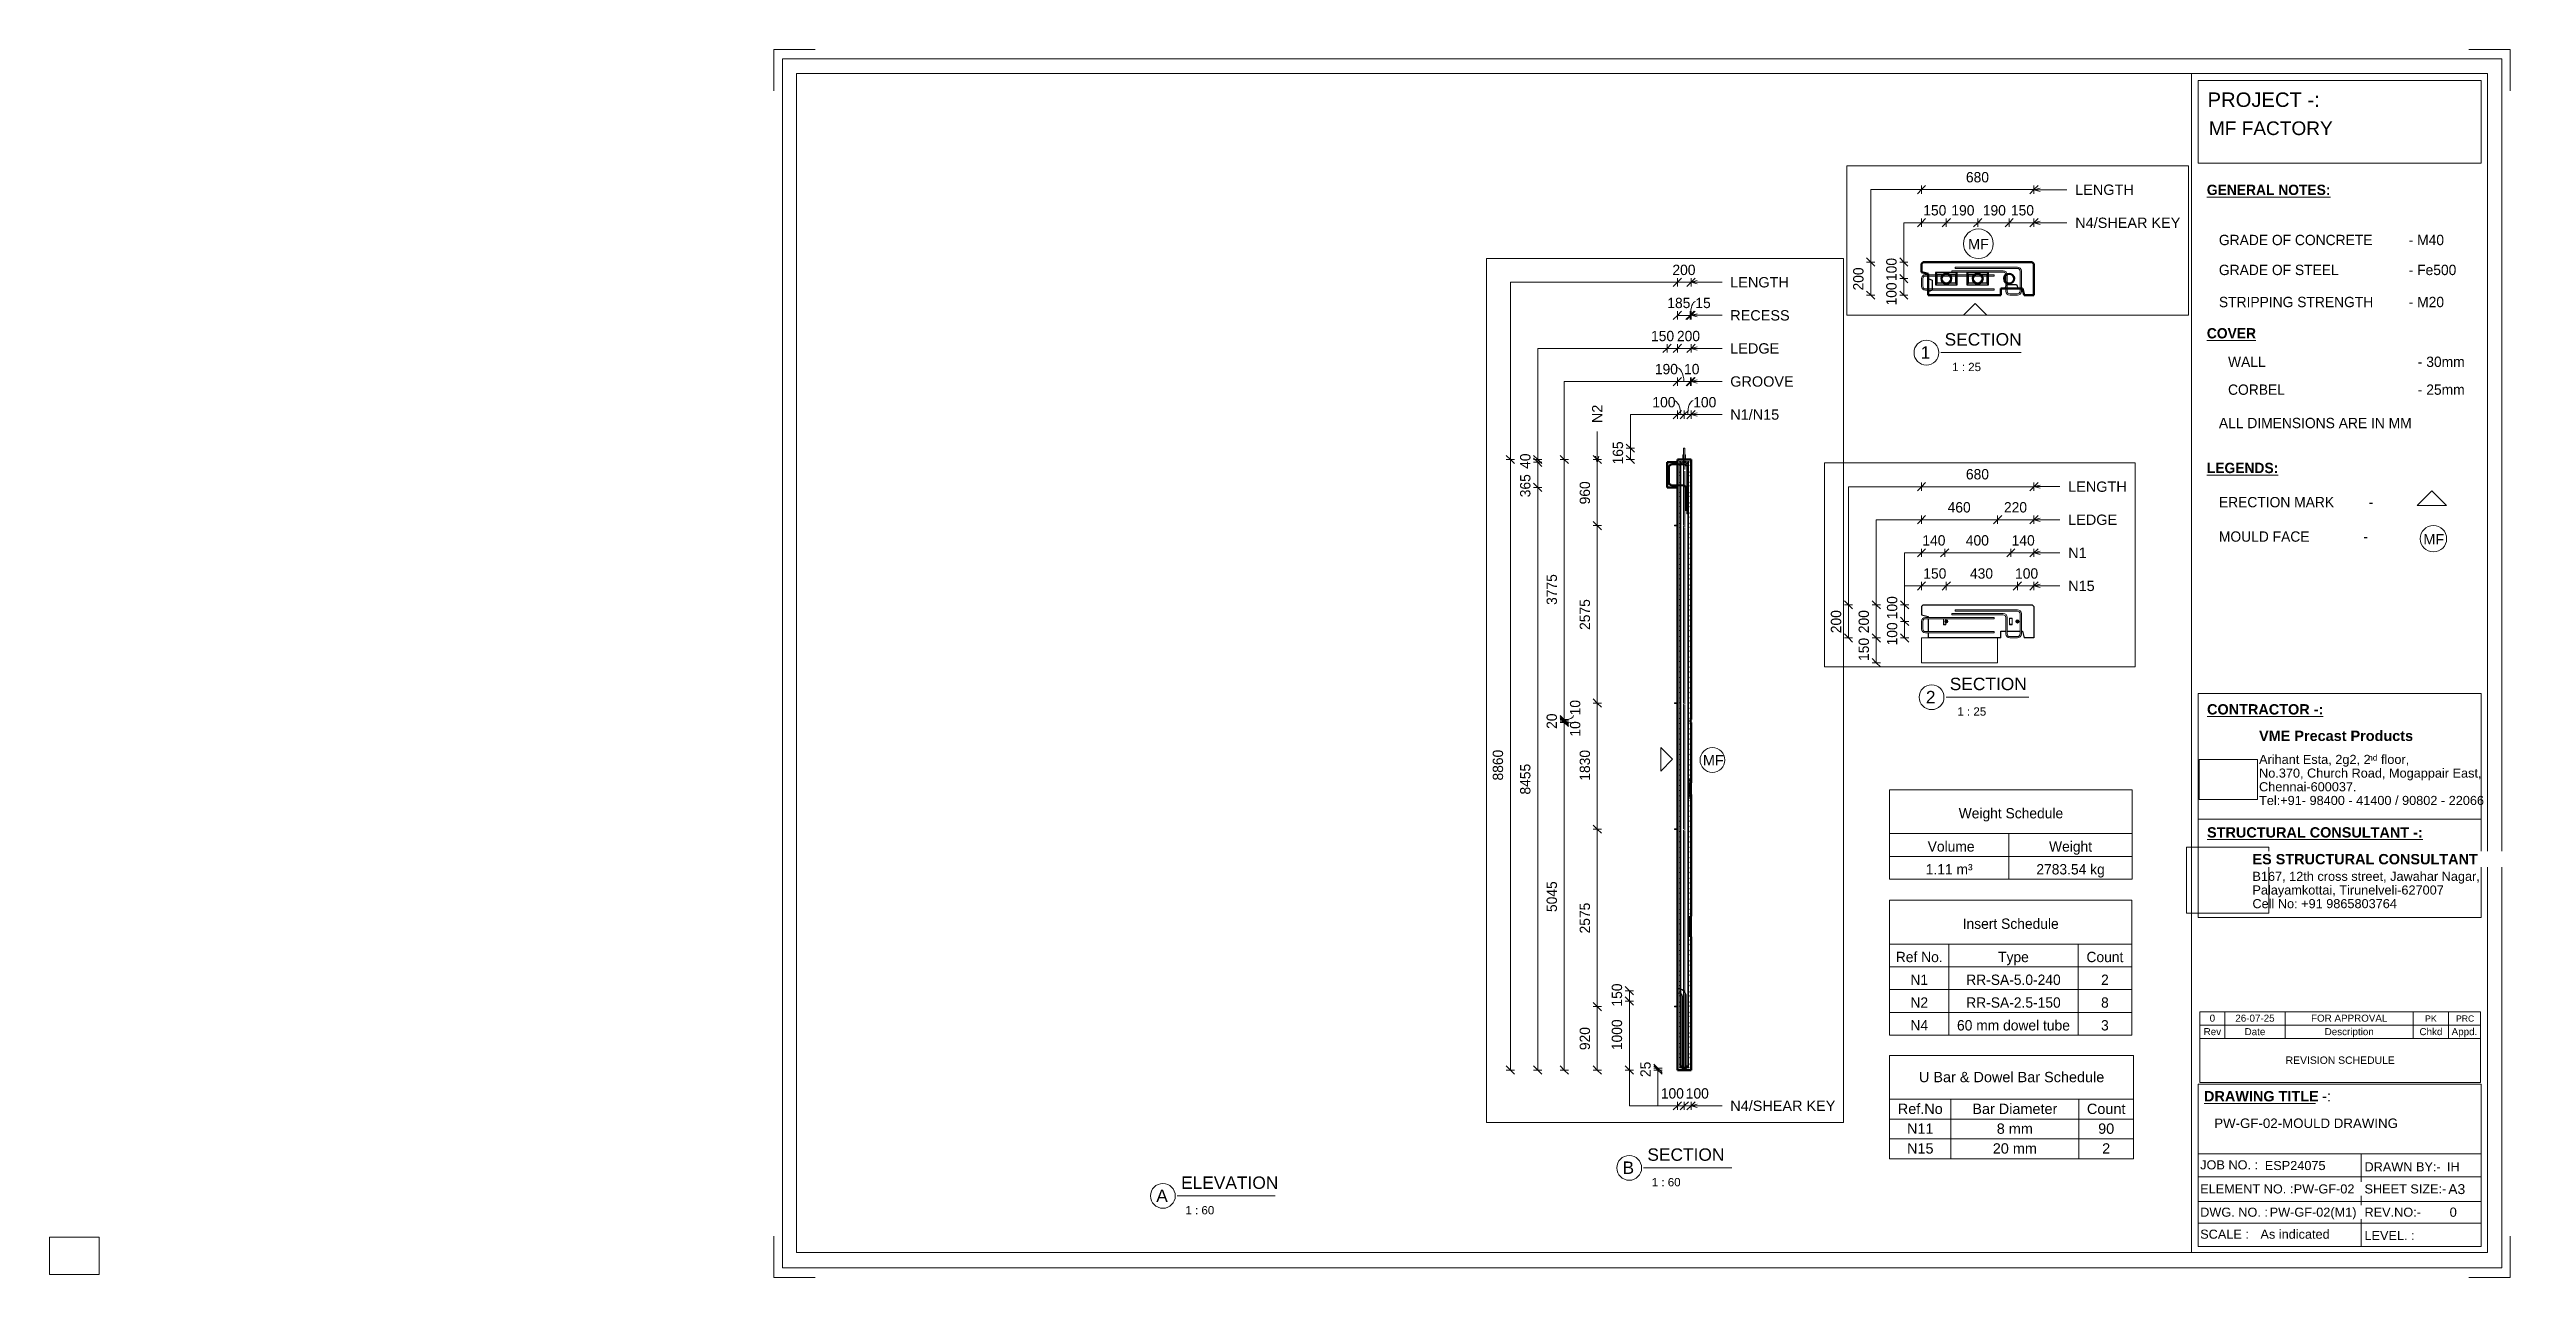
# Paper-space layout 'Layout1' of a CAD drawing. Header units: millimetres. Extents: x 0 to 599, y -1 to 296.
# The model-space entities are those that its viewports show. They can reach past a viewport. Long polylines and large blocks are cut down to what shows.
import ezdxf

# ---------------------------------------------------------------- set-up
doc = ezdxf.new("R2010")
doc.units = ezdxf.units.MM
doc.linetypes.add('Dash', pattern=[6.36, 3.18, -3.18])
for name, color, linetype, lineweight in [('A-ANNO-DIMS', 211, 'Continuous', 9), ('A-ANNO-DIMS-25', 211, 'Continuous', 9), ('A-ANNO-DIMS-60', 211, 'Continuous', 9), ('A-DETL-MBND', 5, 'Continuous', 18), ('A-DETL-THIN', 151, 'Continuous', 18), ('A-GENM', 13, 'Continuous', 18), ('A-WALL', 113, 'Continuous', 25), ('A-WALL-HDLN', 110, 'Dash', 25), ('G-ANNO-SCHD', 231, 'Continuous', 9), ('G-ANNO-TEXT', 231, 'Continuous', 9), ('G-ANNO-TTLB', 6, 'Continuous', 9), ('G-ANNO-TTLB-MEDM', 33, 'Continuous', 9), ('G-ANNO-TTLB-THIN', 151, 'Continuous', 9), ('S-BEAM', 12, 'Continuous', 18), ('S-RBAR', 171, 'Continuous', 18)]:
    doc.layers.add(name, color=color, linetype=linetype, lineweight=lineweight)
doc.layers.add('G-ANNO-NPLT', color=191, linetype='Continuous')
doc.styles.add('Arial_1', font='arial.ttf', dxfattribs={"height": 150})
doc.styles.add('Arial_10', font='arial.ttf', dxfattribs={"height": 3.3})
doc.styles.add('Arial_11', font='arial.ttf', dxfattribs={"height": 2.3})
doc.styles.add('Arial_12', font='arial.ttf', dxfattribs={"height": 1.8})
doc.styles.add('Arial_13', font='arial.ttf', dxfattribs={"height": 1.7})
doc.styles.add('Arial_14', font='arial.ttf', dxfattribs={"height": 1.5})
doc.styles.add('Arial_15', font='arial.ttf', dxfattribs={"height": 2})
doc.styles.add('Arial_16', font='arial.ttf', dxfattribs={"height": 3})
doc.styles.add('Arial_3', font='arial.ttf', dxfattribs={"height": 62.5})
doc.styles.add('Arial_4', font='arial.ttf', dxfattribs={"height": 3.5})
doc.styles.add('Arial_5', font='arial.ttf', dxfattribs={"height": 2.2})
doc.styles.add('Arial_6', font='arial.ttf', dxfattribs={"height": 2.4})
doc.styles.add('Arial_7', font='arial.ttf', dxfattribs={"height": 2.5})
doc.styles.add('Arial_8', font='arial.ttf', dxfattribs={"height": 1.42976})
doc.styles.add('Arial_9', font='arial.ttf', dxfattribs={"height": 2.25})
doc.styles.add('Arial_B', font='arialbd.ttf', dxfattribs={"height": 2.5})
doc.styles.add('Nirmala UI', font='Nirmala.ttf', dxfattribs={"height": 2.5})
doc.styles.add('Nirmala UI Semilight', font='NirmalaS.ttf', dxfattribs={"height": 150})
doc.styles.add('Nirmala UI Semilight_1', font='NirmalaS.ttf', dxfattribs={"height": 62.5})
doc.styles.add('Nirmala UI Semilight_2', font='NirmalaS.ttf', dxfattribs={"height": 2.5})
doc.styles.add('Nirmala UI Semilight_B', font='', dxfattribs={"height": 2.5})
doc.styles.get('Nirmala UI Semilight_B').set_extended_font_data('Nirmala UI Semilight', bold=True)
doc.dimstyles.new('Arrow_Filled_-_2_5_NI_UI', dxfattribs={"dimscale": 304.8, "dimtxt": 157.104592, "dimasz": 0.393701, "dimexe": 0.19685, "dimexo": 0.0625, "dimgap": 0.19685, "dimtad": 1, "dimdec": 0, "dimzin": 0, "dimdsep": 46, "dimtxsty": 'Nirmala UI Semilight', "dimblk1": 'OBLIQUE', "dimblk2": 'OBLIQUE', "dimsah": 1, "dimcen": 0.09, "dimazin": 0, "dimtfac": 1, "dimtdec": 4, "dimtix": 1, "dimtmove": 0, "dimatfit": 3, "dimfxl": 0.19685, "dimfxlon": 1, "dimtvp": 1, "dimtolj": 1, "dimtzin": 0, "dimarcsym": 2})
doc.dimstyles.new('Arrow_Filled_-_2_5_NI_UI_1', dxfattribs={"dimscale": 304.8, "dimtxt": 157.104592, "dimasz": 0.393701, "dimexe": 0.19685, "dimexo": 0.0625, "dimgap": 0.19685, "dimtad": 1, "dimdec": 0, "dimzin": 0, "dimdsep": 46, "dimtxsty": 'Nirmala UI Semilight', "dimblk1": 'OBLIQUE', "dimblk2": 'OBLIQUE', "dimsah": 1, "dimcen": 0.09, "dimazin": 0, "dimtfac": 1, "dimtdec": 4, "dimtix": 1, "dimtmove": 1, "dimatfit": 3, "dimfxl": 0.19685, "dimfxlon": 1, "dimtvp": 1, "dimtolj": 1, "dimtzin": 0, "dimarcsym": 2})
doc.dimstyles.new('Arrow_Filled_-_2_5_NI_UI_2', dxfattribs={"dimscale": 304.8, "dimtxt": 157.104592, "dimasz": 0.393701, "dimexe": 0.19685, "dimexo": 0.0625, "dimgap": 0.19685, "dimtad": 1, "dimdec": 0, "dimzin": 0, "dimdsep": 46, "dimtxsty": 'Nirmala UI Semilight', "dimblk1": 'OBLIQUE', "dimblk2": 'OBLIQUE', "dimsah": 1, "dimcen": 0.09, "dimazin": 0, "dimtfac": 1, "dimtdec": 4, "dimtix": 1, "dimtmove": 2, "dimatfit": 3, "dimfxl": 0.19685, "dimfxlon": 1, "dimtvp": 1, "dimtolj": 1, "dimtzin": 0, "dimarcsym": 2})
doc.dimstyles.new('Arrow_Filled_-_2_5_NI_UI_3', dxfattribs={"dimscale": 304.8, "dimtxt": 65.460247, "dimasz": 0.164042, "dimexe": 0.082021, "dimexo": 0.0625, "dimgap": 0.082021, "dimtad": 1, "dimdec": 0, "dimzin": 0, "dimdsep": 46, "dimtxsty": 'Nirmala UI Semilight_1', "dimblk1": 'OBLIQUE', "dimblk2": 'OBLIQUE', "dimsah": 1, "dimcen": 0.09, "dimazin": 0, "dimtfac": 1, "dimtdec": 4, "dimtix": 1, "dimtmove": 0, "dimatfit": 3, "dimfxl": 0.082021, "dimfxlon": 1, "dimtvp": 1, "dimtolj": 1, "dimtzin": 0, "dimarcsym": 2})
doc.dimstyles.new('Arrow_Filled_-_2_5_NI_UI_4', dxfattribs={"dimscale": 304.8, "dimtxt": 65.460247, "dimasz": 0.164042, "dimexe": 0.082021, "dimexo": 0.0625, "dimgap": 0.082021, "dimtad": 1, "dimdec": 0, "dimzin": 0, "dimdsep": 46, "dimtxsty": 'Nirmala UI Semilight_1', "dimblk1": 'OBLIQUE', "dimblk2": 'OBLIQUE', "dimsah": 1, "dimcen": 0.09, "dimazin": 0, "dimtfac": 1, "dimtdec": 4, "dimtix": 1, "dimtmove": 2, "dimatfit": 3, "dimfxl": 0.082021, "dimfxlon": 1, "dimtvp": 1, "dimtolj": 1, "dimtzin": 0, "dimarcsym": 2})
picture_1 = doc.add_image_def('image1.jpg', size_in_pixel=(996, 686))
picture_2 = doc.add_image_def('image2.jpg', size_in_pixel=(1600, 1280))

psp = doc.layouts.get("Layout1")

msp = doc.modelspace()

# ---------------------------------------------------------------- texts
at = {"layer": 'G-ANNO-TEXT', "color": 7, "attachment_point": 1}
for s, insert, char_height, width, style in [('LENGTH', (15927.77, 21210.52), 62.5, 428.9028, 'Arial_3'), ('LEDGE', (15927.77, 21010.52), 62.5, 356.7509, 'Arial_3'), ('LENGTH', (13582.14, 20933.72), 62.5, 428.9028, 'Arial_3'), ('N1', (15927.77, 20810.52), 62.5, 134.2827, 'Arial_3'), ('N4/SHEAR KEY', (13582.14, 20733.72), 62.5, 767.6158, 'Arial_3'), ('MF', (12933.87, 20604.36), 62.5, 150.3164, 'Arial_3'), ('N15', (15927.77, 20610.52), 62.5, 192.405, 'Arial_3'), ('LENGTH', (10351.02, 10112.3), 150, 1029.3667, 'Arial_1'), ('RECESS', (10351.02, 9632.3), 150, 1038.987, 'Arial_1'), ('LEDGE', (10351.02, 9152.3), 150, 856.2023, 'Arial_1'), ('GROOVE', (10351.02, 8672.3), 150, 1111.1389, 'Arial_1'), ('N1/N15', (10351.02, 8192.3), 150, 856.2023, 'Arial_1'), ('MF', (9954.2, 3175.5), 150, 360.7594, 'Arial_1'), ('N4/SHEAR KEY', (10351.02, -1839.3), 150, 1842.2779, 'Arial_1')]:
    msp.add_mtext(s, dxfattribs=dict(at, insert=insert, char_height=char_height, width=width, style=style))
at = {"layer": 'G-ANNO-TEXT', "color": 7, "insert": (8344.93, 7993.35), "char_height": 150, "width": 322.2784, "attachment_point": 1, "rotation": 90, "style": 'Arial_1'}
msp.add_mtext('N2', dxfattribs=at)

# ---------------------------------------------------------------- blocks, each defined once
blk = doc.blocks.new('ES-Landscape-A3 - ES-Landscape-A3-502445-PW-GF-02-MOULD DRAWING')
at = {"layer": 'G-ANNO-TTLB'}
for p, q in [((175.24, 296.27), (185.24, 296.27)), ((175.24, 296.27), (175.24, 286.27)), ((595.24, 296.27), (585.24, 296.27)), ((595.24, 296.27), (595.24, 286.27)), ((519.77, 140.54), (588.2, 140.54)), ((519.77, 86.33), (519.77, 140.54)), ((588.2, 86.33), (588.2, 140.54)), ((519.77, 110.14), (588.2, 110.14)), ((519.77, 6.78), (519.77, 46.03)), ((588.2, 6.78), (588.2, 46.03)), ((559.23, 29.2), (559.23, 6.78)), ((175.24, -0.73), (175.24, 9.27)), ((595.24, -0.73), (595.24, 9.27)), ((175.24, -0.73), (185.24, -0.73)), ((595.24, -0.73), (585.24, -0.73))]:
    blk.add_line(p, q, dxfattribs=at)
at = {"layer": 'G-ANNO-TTLB-MEDM'}
for p, q in [((180.73, 290.44), (180.73, 5.31)), ((180.73, 290.44), (589.79, 290.44)), ((518.17, 290.44), (518.17, 5.31)), ((519.77, 268.77), (519.77, 288.77)), ((519.77, 288.77), (588.2, 288.77)), ((588.2, 288.77), (588.2, 268.77)), ((589.79, 290.44), (589.79, 5.31)), ((588.2, 268.77), (519.77, 268.77)), ((519.77, 86.33), (588.2, 86.33)), ((519.77, 6.78), (588.2, 6.78)), ((180.73, 5.31), (589.79, 5.31))]:
    blk.add_line(p, q, dxfattribs=at)
at = {"layer": 'G-ANNO-TTLB-THIN'}
for p, q in [((177.29, 294.03), (177.29, 1.56)), ((593.23, 294.03), (177.29, 294.03)), ((593.23, 1.56), (593.23, 294.03)), ((519.77, 46.03), (588.2, 46.03)), ((519.77, 29.2), (588.2, 29.2)), ((519.77, 23.64), (588.2, 23.64)), ((519.77, 17.68), (588.2, 17.68)), ((519.77, 12.43), (588.2, 12.43)), ((177.29, 1.56), (593.23, 1.56))]:
    blk.add_line(p, q, dxfattribs=at)
at = {"layer": 'G-ANNO-TTLB', "char_height": 2.2, "attachment_point": 1, "style": 'Arial_5'}
for s, insert, width in [('No.370, Church Road, Mogappair East,', (534.5, 122.37), 63.4135), ('Tel:+91- 98400 - 41400 / 90802 - 22066 ', (534.5, 115.75), 65.2574), ('Chennai-600037.', (534.5, 119.06), 27.6582), ('Cell No: +91 9865803764', (532.9, 90.79), 41.0464), ('Palayamkottai, Tirunelveli-627007', (532.9, 94.09), 54.4346), ('JOB NO. :', (520.26, 27.61), 16.5949), ('DRAWN BY:-', (560, 27.14), 21.7257), ('ELEMENT NO. :', (520.26, 21.79), 26.5359), ('SHEET SIZE:-', (560, 21.79), 23.2489), ('DWG. NO. :', (520.26, 16.16), 19.481), ('REV.NO:-', (560, 16.16), 16.0338), ('SCALE :', (520.26, 10.84), 13.8692), ('LEVEL. :', (560, 10.53), 14.3502)]:
    blk.add_mtext(s, dxfattribs=dict(at, insert=insert, width=width))
at = {"layer": 'G-ANNO-TTLB'}
image = blk.add_image(picture_1, insert=(520, 114.84), size_in_units=(14.11, 9.72), dxfattribs=at)
image.dxf.flags = 7
image = blk.add_image(picture_2, insert=(516.95, 87.39), size_in_units=(19.92, 15.93), dxfattribs=at)
image.dxf.flags = 7
at = {"layer": 'G-ANNO-TTLB', "attachment_point": 1, "bg_fill": 3, "box_fill_scale": 1.25, "bg_fill_color": 256, "bg_fill_true_color": 13158600, "bg_fill_transparency": 0}
for s, insert, char_height, width, style in [('PROJECT -:', (522.05, 285.89), 3.5, 33.3502, 'Arial_4'), ('\\LCONTRACTOR -:', (521.92, 137.94), 2.5, 33.9114, 'Arial_B'), ('\\LSTRUCTURAL CONSULTANT -:', (521.92, 108.18), 2.5, 62.8523, 'Arial_B'), ('\\LDRAWING TITLE', (521.19, 44.36), 2.5, 33.4304, 'Arial_B'), ('A3', (580.27, 21.84), 2.4, 4.9705, 'Arial_6')]:
    blk.add_mtext(s, dxfattribs=dict(at, insert=insert, char_height=char_height, width=width, style=style))
at = {"layer": 'G-ANNO-TTLB', "char_height": 2.5, "attachment_point": 1, "style": 'Arial_B', "bg_fill": 3, "box_fill_scale": 1.25, "bg_fill_color": 256, "bg_fill_true_color": 13158600, "bg_fill_transparency": 0}
for s, insert, width in [('VME Precast Products', (534.5, 131.53), 45.135), ('ES STRUCTURAL CONSULTANT', (532.9, 101.7), 65.6582), ('\\fArial|b1|i0|c0|p34|; ', (548.78, 44.36), 1.2025)]:
    blk.add_mtext(s, dxfattribs=dict(at, insert=insert, width=width))
at = {"layer": 'G-ANNO-TTLB', "attachment_point": 1}
for s, insert, char_height, width, style in [('Arihant Esta, 2g2, 2', (534.5, 125.68), 2.2, 31.9873, 'Arial_5'), ('nd', (560.89, 125.72), 1.43, 2.7257, 'Arial_8'), (' floor,', (563.14, 125.68), 2.2, 9.1392, 'Arial_5'), ('B167, 12th cross street, Jawahar Nagar,', (532.9, 97.4), 2.2, 65.1772, 'Arial_5')]:
    blk.add_mtext(s, dxfattribs=dict(at, insert=insert, char_height=char_height, width=width, style=style))
at = {"layer": 'G-ANNO-TTLB', "insert": (549.77, 44.36), "char_height": 2.5, "width": 2.6456, "attachment_point": 1, "style": 'Arial_7', "bg_fill": 3, "box_fill_scale": 1.25, "bg_fill_color": 256, "bg_fill_true_color": 13158600, "bg_fill_transparency": 0}
blk.add_mtext('-:', dxfattribs=at)
blk = doc.blocks.new('Viewport - M_View Title-1040-PW-GF-02-MOULD DRAWING')
at = {"layer": 'G-ANNO-TTLB'}
for start, end in [(360, 180), (180, 0)]:
    blk.add_arc((-3.5, 0), 3, start, end, dxfattribs=at)
blk = doc.blocks.new('M_Rectangular Corbel - M_Rectangular Corbel-2619635-Elevation Right')
at = {"layer": 'S-BEAM', "lineweight": 50}
for p, q in [((20264.61, 7425), (20114.61, 7425)), ((20114.61, 7425), (20114.61, 7060)), ((20264.61, 7400), (20264.61, 7425)), ((20264.61, 7095), (20264.61, 7390)), ((20264.61, 7060), (20264.61, 7085)), ((20114.61, 7060), (20264.61, 7060))]:
    blk.add_line(p, q, dxfattribs=at)
blk = doc.blocks.new('RR spread anchor face based - RR-SA-2_5-150-1726819-Elevation Right')
at = {"layer": 'A-GENM'}
for p, q in [((20224.57, 6510), (20229.57, 6510)), ((20224.57, 6510), (20224.57, 6500)), ((20229.57, 6510), (20264.57, 6510)), ((20229.57, 6510), (20229.57, 6500)), ((20229.57, 6500), (20224.57, 6500)), ((20264.57, 6500), (20229.57, 6500))]:
    blk.add_line(p, q, dxfattribs=at)
blk = doc.blocks.new('RR spread anchor face based - RR-SA-5_0-240-1726839-Elevation Right')
at = {"layer": 'A-GENM'}
for p, q in [((20347.11, 7534.93), (20344.61, 7529.93)), ((20354.61, 7534.93), (20347.11, 7534.93)), ((20382.11, 7534.93), (20374.61, 7534.93)), ((20384.61, 7529.93), (20382.11, 7534.93)), ((20344.61, 7529.93), (20344.61, 7465)), ((20384.61, 7465), (20384.61, 7529.93))]:
    blk.add_line(p, q, dxfattribs=at)
blk = doc.blocks.new('M_Rectangular Corbel - M_Rectangular Corbel-2619635-Elevation Top1')
at = {"layer": 'S-BEAM'}
for p, q in [((2031.12, 20264.61), (2071.2, 20264.61)), ((2031.12, 20264.61), (2031.12, 20114.61)), ((2491.2, 20114.61), (2491.2, 20264.57)), ((2491.2, 20114.61), (2031.12, 20114.61))]:
    blk.add_line(p, q, dxfattribs=at)
blk = doc.blocks.new('RR spread anchor face based - RR-SA-5_0-240-1726839-Elevation Top1')
at = {"layer": 'A-GENM'}
for p, q in [((2163.7, 20347.11), (2163.7, 20380.57)), ((2178.7, 20380.57), (2178.7, 20347.11)), ((2163.7, 20344.61), (2163.7, 20347.11)), ((2163.7, 20347.11), (2178.7, 20347.11)), ((2178.7, 20344.61), (2163.7, 20344.61)), ((2178.7, 20347.11), (2178.7, 20344.61))]:
    blk.add_line(p, q, dxfattribs=at)
blk = doc.blocks.new('RR spread anchor face based - RR-SA-5_0-240-V1-Elevation Top1')
at = {"layer": 'A-GENM'}
for p, q in [((2563.7, 20382.11), (2563.7, 20384.61)), ((2563.7, 20384.61), (2578.7, 20384.61)), ((2563.7, 20347.11), (2563.7, 20382.11)), ((2563.7, 20382.11), (2578.7, 20382.11)), ((2578.7, 20384.61), (2578.7, 20382.11)), ((2578.7, 20382.11), (2578.7, 20347.11)), ((2563.7, 20344.61), (2563.7, 20347.11)), ((2563.7, 20347.11), (2578.7, 20347.11)), ((2578.7, 20344.61), (2563.7, 20344.61)), ((2578.7, 20347.11), (2578.7, 20344.61))]:
    blk.add_line(p, q, dxfattribs=at)
blk = doc.blocks.new('DIMBLOCK74-Elevation Front')
at = {"layer": 'A-ANNO-DIMS-60'}
for p, q in [((-14.05, 7465), (-74.05, 7525)), ((-14.05, 7465), (-74.05, 7465)), ((-14.05, 7465), (-14.05, -1365)), ((-14.05, 7465), (45.95, 7405)), ((-14.05, 7465), (45.95, 7465)), ((-14.05, -1365), (-74.05, -1305)), ((-14.05, -1365), (-74.05, -1365)), ((-14.05, -1365), (45.95, -1425)), ((-14.05, -1365), (45.95, -1365))]:
    blk.add_line(p, q, dxfattribs=at)
at = {"layer": 'A-ANNO-DIMS-60', "color": 0, "insert": (-269.76, 2821.48), "char_height": 150, "width": 548.4378, "attachment_point": 1, "rotation": 90, "line_spacing_factor": 1.142579, "style": 'Nirmala UI Semilight'}
blk.add_mtext('8830', dxfattribs=at)
blk = doc.blocks.new('_Oblique')
at = {"color": 0, "linetype": 'ByBlock', "lineweight": -2}
blk.add_line((-0.5, -0.5), (0.5, 0.5), dxfattribs=at)
blk = doc.blocks.new('DIMBLOCK89-Elevation Right')
at = {"layer": 'A-ANNO-DIMS-60'}
for p, q in [((9582.67, 10036.44), (9642.67, 10096.44)), ((9582.67, 10036.44), (9582.67, 10096.44)), ((9782.67, 10036.44), (9842.67, 10096.44)), ((9782.67, 10036.44), (9782.67, 10096.44)), ((9582.67, 10036.44), (9522.67, 9976.44)), ((9582.67, 10036.44), (9782.67, 10036.44)), ((9582.67, 10036.44), (9582.67, 9976.44)), ((9782.67, 10036.44), (9722.67, 9976.44)), ((9782.67, 10036.44), (9782.67, 9976.44))]:
    blk.add_line(p, q, dxfattribs=at)
at = {"layer": 'A-ANNO-DIMS-60', "color": 0, "insert": (9511.28, 10292.14), "char_height": 150, "width": 411.3284, "attachment_point": 1, "line_spacing_factor": 1.142579, "style": 'Nirmala UI Semilight'}
blk.add_mtext('200', dxfattribs=at)
blk = doc.blocks.new('DIMBLOCK90-Elevation Right')
at = {"layer": 'A-ANNO-DIMS-60'}
for p, q in [((9432.71, 9076.44), (9492.71, 9136.44)), ((9432.71, 9076.44), (9432.71, 9136.44)), ((9582.67, 9076.44), (9642.67, 9136.44)), ((9582.67, 9076.44), (9582.67, 9136.44)), ((9432.71, 9076.44), (9372.71, 9016.44)), ((9432.71, 9076.44), (9582.67, 9076.44)), ((9432.71, 9076.44), (9432.71, 9016.44)), ((9582.67, 9076.44), (9522.67, 9016.44)), ((9582.67, 9076.44), (9582.67, 9016.44))]:
    blk.add_line(p, q, dxfattribs=at)
at = {"layer": 'A-ANNO-DIMS-60', "color": 0, "insert": (9201.2, 9332.14), "char_height": 150, "width": 370.1955, "attachment_point": 1, "line_spacing_factor": 1.142579, "style": 'Nirmala UI Semilight'}
blk.add_mtext('150', dxfattribs=at)
blk = doc.blocks.new('DIMBLOCK91-Elevation Right')
at = {"layer": 'A-ANNO-DIMS-60'}
for p, q in [((9582.67, 9076.44), (9642.67, 9136.44)), ((9582.67, 9076.44), (9582.67, 9136.44)), ((9782.67, 9076.44), (9842.67, 9136.44)), ((9782.67, 9076.44), (9782.67, 9136.44)), ((9582.67, 9076.44), (9522.67, 9016.44)), ((9582.67, 9076.44), (9782.67, 9076.44)), ((9582.67, 9076.44), (9582.67, 9016.44)), ((9782.67, 9076.44), (9722.67, 9016.44)), ((9782.67, 9076.44), (9782.67, 9016.44))]:
    blk.add_line(p, q, dxfattribs=at)
at = {"layer": 'A-ANNO-DIMS-60', "color": 0, "insert": (9576.99, 9332.14), "char_height": 150, "width": 411.3284, "attachment_point": 1, "line_spacing_factor": 1.142579, "style": 'Nirmala UI Semilight'}
blk.add_mtext('200', dxfattribs=at)
blk = doc.blocks.new('DIMBLOCK92-Elevation Right')
at = {"layer": 'A-ANNO-DIMS-60'}
for p, q in [((9582.67, 8596.44), (9642.67, 8656.44)), ((9582.67, 8596.44), (9582.67, 8656.44)), ((9772.67, 8596.44), (9832.67, 8656.44)), ((9772.67, 8596.44), (9772.67, 8656.44)), ((9582.67, 8596.44), (9522.67, 8536.44)), ((9582.67, 8596.44), (9772.67, 8596.44)), ((9582.67, 8596.44), (9582.67, 8536.44)), ((9772.67, 8596.44), (9712.67, 8536.44)), ((9772.67, 8596.44), (9772.67, 8536.44))]:
    blk.add_line(p, q, dxfattribs=at)
blk.add_ellipse((9564.95, 8596.44), major_axis=(0, 202.82), ratio=0.555741, start_param=4.712389, end_param=6.283185, dxfattribs=at)
at = {"layer": 'A-ANNO-DIMS-60', "color": 0, "insert": (9256.46, 8852.14), "char_height": 150, "width": 370.1955, "attachment_point": 1, "line_spacing_factor": 1.142579, "style": 'Nirmala UI Semilight'}
blk.add_mtext('190', dxfattribs=at)
blk = doc.blocks.new('DIMBLOCK93-Elevation Right')
at = {"layer": 'A-ANNO-DIMS-60'}
for p, q in [((9772.67, 8596.44), (9832.67, 8656.44)), ((9772.67, 8596.44), (9772.67, 8656.44)), ((9782.67, 8596.44), (9842.67, 8656.44)), ((9782.67, 8596.44), (9782.67, 8656.44)), ((9772.67, 8596.44), (9712.67, 8536.44)), ((9782.67, 8596.44), (9722.67, 8536.44)), ((9772.67, 8596.44), (9782.67, 8596.44)), ((9772.67, 8596.44), (9772.67, 8536.44)), ((9782.67, 8596.44), (9782.67, 8536.44))]:
    blk.add_line(p, q, dxfattribs=at)
at = {"layer": 'A-ANNO-DIMS-60', "color": 0, "insert": (9680.55, 8852.14), "char_height": 150, "width": 233.0861, "attachment_point": 1, "line_spacing_factor": 1.142579, "style": 'Nirmala UI Semilight'}
blk.add_mtext('10', dxfattribs=at)
blk = doc.blocks.new('DIMBLOCK94-Elevation Right')
at = {"layer": 'A-ANNO-DIMS-60'}
for p, q in [((9582.67, 8116.44), (9642.67, 8176.44)), ((9582.67, 8116.44), (9582.67, 8176.44)), ((9682.71, 8116.44), (9742.71, 8176.44)), ((9682.71, 8116.44), (9682.71, 8176.44)), ((9582.67, 8116.44), (9522.67, 8056.44)), ((9582.67, 8116.44), (9682.71, 8116.44)), ((9582.67, 8116.44), (9582.67, 8056.44)), ((9682.71, 8116.44), (9622.71, 8056.44)), ((9682.71, 8116.44), (9682.71, 8056.44))]:
    blk.add_line(p, q, dxfattribs=at)
blk.add_ellipse((9529.51, 8116.44), major_axis=(0, 202.82), ratio=0.508731, start_param=4.712389, end_param=6.283185, dxfattribs=at)
at = {"layer": 'A-ANNO-DIMS-60', "color": 0, "insert": (9221.01, 8372.14), "char_height": 150, "width": 370.1955, "attachment_point": 1, "line_spacing_factor": 1.142579, "style": 'Nirmala UI Semilight'}
blk.add_mtext('100', dxfattribs=at)
blk = doc.blocks.new('DIMBLOCK95-Elevation Right')
at = {"layer": 'A-ANNO-DIMS-60'}
for p, q in [((9682.71, 8116.44), (9742.71, 8176.44)), ((9682.71, 8116.44), (9682.71, 8176.44)), ((9782.67, 8116.44), (9842.67, 8176.44)), ((9782.67, 8116.44), (9782.67, 8176.44)), ((9682.71, 8116.44), (9622.71, 8056.44)), ((9682.71, 8116.44), (9782.67, 8116.44)), ((9682.71, 8116.44), (9682.71, 8056.44)), ((9782.67, 8116.44), (9722.67, 8056.44)), ((9782.67, 8116.44), (9782.67, 8056.44))]:
    blk.add_line(p, q, dxfattribs=at)
blk.add_ellipse((9813.46, 8116.44), major_axis=(0, 202.82), ratio=0.398238, start_param=0, end_param=1.570796, dxfattribs=at)
at = {"layer": 'A-ANNO-DIMS-60', "color": 0, "insert": (9813.46, 8372.14), "char_height": 150, "width": 370.1955, "attachment_point": 1, "line_spacing_factor": 1.142579, "style": 'Nirmala UI Semilight'}
blk.add_mtext('100', dxfattribs=at)
blk = doc.blocks.new('DIMBLOCK96-Elevation Right')
at = {"layer": 'A-ANNO-DIMS-60'}
for p, q in [((8886.19, -395), (8826.19, -335)), ((8886.19, -395), (8826.19, -395)), ((8886.19, -1395), (8886.19, -395)), ((8886.19, -395), (8946.19, -455)), ((8886.19, -395), (8946.19, -395)), ((8886.19, -1395), (8826.19, -1335)), ((8886.19, -1395), (8826.19, -1395)), ((8886.19, -1395), (8946.19, -1455)), ((8886.19, -1395), (8946.19, -1395))]:
    blk.add_line(p, q, dxfattribs=at)
at = {"layer": 'A-ANNO-DIMS-60', "color": 0, "insert": (8630.49, -1106.38), "char_height": 150, "width": 507.305, "attachment_point": 1, "rotation": 90, "line_spacing_factor": 1.142579, "style": 'Nirmala UI Semilight'}
blk.add_mtext('1000', dxfattribs=at)
blk = doc.blocks.new('DIMBLOCK97-Elevation Right')
at = {"layer": 'A-ANNO-DIMS-60'}
for p, q in [((8886.19, -245), (8826.19, -185)), ((8886.19, -245), (8826.19, -245)), ((8886.19, -395), (8886.19, -245)), ((8886.19, -245), (8946.19, -305)), ((8886.19, -245), (8946.19, -245)), ((8886.19, -395), (8826.19, -335)), ((8886.19, -395), (8826.19, -395)), ((8886.19, -395), (8946.19, -455)), ((8886.19, -395), (8946.19, -395))]:
    blk.add_line(p, q, dxfattribs=at)
at = {"layer": 'A-ANNO-DIMS-60', "color": 0, "insert": (8630.49, -474.25), "char_height": 150, "width": 370.1955, "attachment_point": 1, "rotation": 90, "line_spacing_factor": 1.142579, "style": 'Nirmala UI Semilight'}
blk.add_mtext('150', dxfattribs=at)
blk = doc.blocks.new('DIMBLOCK98-Elevation Right')
at = {"layer": 'A-ANNO-DIMS-60'}
for p, q in [((9300.8, -1370), (9240.8, -1310)), ((9300.8, -1395), (9240.8, -1335)), ((9300.8, -1370), (9240.8, -1370)), ((9300.8, -1395), (9300.8, -1370)), ((9300.8, -1370), (9360.8, -1430)), ((9300.8, -1370), (9360.8, -1370)), ((9300.8, -1395), (9240.8, -1395)), ((9300.8, -1395), (9360.8, -1455)), ((9300.8, -1395), (9360.8, -1395))]:
    blk.add_line(p, q, dxfattribs=at)
at = {"layer": 'A-ANNO-DIMS-60', "color": 0, "insert": (9045.1, -1496.76), "char_height": 150, "width": 274.2189, "attachment_point": 1, "rotation": 90, "line_spacing_factor": 1.142579, "style": 'Nirmala UI Semilight'}
blk.add_mtext('25', dxfattribs=at)
blk = doc.blocks.new('DIMBLOCK99-Elevation Right')
at = {"layer": 'A-ANNO-DIMS-60'}
for p, q in [((7158.81, 7465), (7098.81, 7525)), ((7158.81, 7465), (7098.81, 7465)), ((7158.81, -1395), (7158.81, 7465)), ((7158.81, 7465), (7218.81, 7405)), ((7158.81, 7465), (7218.81, 7465)), ((7158.81, -1395), (7098.81, -1335)), ((7158.81, -1395), (7098.81, -1395)), ((7158.81, -1395), (7218.81, -1455)), ((7158.81, -1395), (7218.81, -1395))]:
    blk.add_line(p, q, dxfattribs=at)
at = {"layer": 'A-ANNO-DIMS-60', "color": 0, "insert": (6903.11, 2806.48), "char_height": 150, "width": 548.4378, "attachment_point": 1, "rotation": 90, "line_spacing_factor": 1.142579, "style": 'Nirmala UI Semilight'}
blk.add_mtext('8860', dxfattribs=at)
blk = doc.blocks.new('DIMBLOCK100-Elevation Right')
at = {"layer": 'A-ANNO-DIMS-60'}
for p, q in [((7556.01, 7060), (7496.01, 7120)), ((7556.01, 7060), (7496.01, 7060)), ((7556.01, -1395), (7556.01, 7060)), ((7556.01, 7060), (7616.01, 7000)), ((7556.01, 7060), (7616.01, 7060)), ((7556.01, -1395), (7496.01, -1335)), ((7556.01, -1395), (7496.01, -1395)), ((7556.01, -1395), (7616.01, -1455)), ((7556.01, -1395), (7616.01, -1395))]:
    blk.add_line(p, q, dxfattribs=at)
at = {"layer": 'A-ANNO-DIMS-60', "color": 0, "insert": (7300.31, 2602.56), "char_height": 150, "width": 551.8656, "attachment_point": 1, "rotation": 90, "line_spacing_factor": 1.142579, "style": 'Nirmala UI Semilight'}
blk.add_mtext('8455', dxfattribs=at)
blk = doc.blocks.new('DIMBLOCK101-Elevation Right')
at = {"layer": 'A-ANNO-DIMS-60'}
for p, q in [((7556.01, 7425), (7496.01, 7485)), ((7556.01, 7425), (7496.01, 7425)), ((7556.01, 7060), (7556.01, 7425)), ((7556.01, 7425), (7616.01, 7365)), ((7556.01, 7425), (7616.01, 7425)), ((7556.01, 7060), (7496.01, 7120)), ((7556.01, 7060), (7496.01, 7060)), ((7556.01, 7060), (7616.01, 7000)), ((7556.01, 7060), (7616.01, 7060))]:
    blk.add_line(p, q, dxfattribs=at)
at = {"layer": 'A-ANNO-DIMS-60', "color": 0, "insert": (7300.31, 6917.08), "char_height": 150, "width": 411.3284, "attachment_point": 1, "rotation": 90, "line_spacing_factor": 1.142579, "style": 'Nirmala UI Semilight'}
blk.add_mtext('365', dxfattribs=at)
blk = doc.blocks.new('DIMBLOCK102-Elevation Right')
at = {"layer": 'A-ANNO-DIMS-60'}
for p, q in [((7556.01, 7465), (7496.01, 7525)), ((7556.01, 7425), (7496.01, 7485)), ((7556.01, 7465), (7496.01, 7465)), ((7556.01, 7425), (7556.01, 7465)), ((7556.01, 7465), (7616.01, 7405)), ((7556.01, 7465), (7616.01, 7465)), ((7556.01, 7425), (7496.01, 7425)), ((7556.01, 7425), (7616.01, 7365)), ((7556.01, 7425), (7616.01, 7425))]:
    blk.add_line(p, q, dxfattribs=at)
at = {"layer": 'A-ANNO-DIMS-60', "color": 0, "insert": (7300.31, 7329.31), "char_height": 150, "width": 277.6467, "attachment_point": 1, "rotation": 90, "line_spacing_factor": 1.142579, "style": 'Nirmala UI Semilight'}
blk.add_mtext('40', dxfattribs=at)
blk = doc.blocks.new('DIMBLOCK103-Elevation Right')
at = {"layer": 'A-ANNO-DIMS-60'}
for p, q in [((7940.8, 3650), (7880.8, 3710)), ((7940.8, 3650), (7880.8, 3650)), ((7940.8, -1395), (7940.8, 3650)), ((7940.8, 3650), (8000.8, 3590)), ((7940.8, 3650), (8000.8, 3650)), ((7940.8, -1395), (7880.8, -1335)), ((7940.8, -1395), (7880.8, -1395)), ((7940.8, -1395), (8000.8, -1455)), ((7940.8, -1395), (8000.8, -1395))]:
    blk.add_line(p, q, dxfattribs=at)
at = {"layer": 'A-ANNO-DIMS-60', "color": 0, "insert": (7685.1, 897.56), "char_height": 150, "width": 551.8656, "attachment_point": 1, "rotation": 90, "line_spacing_factor": 1.142579, "style": 'Nirmala UI Semilight'}
blk.add_mtext('5045', dxfattribs=at)
blk = doc.blocks.new('DIMBLOCK104-Elevation Right')
at = {"layer": 'A-ANNO-DIMS-60'}
for p, q in [((7940.8, 3660), (7880.8, 3720)), ((7940.8, 3650), (7880.8, 3710)), ((7940.8, 3660), (7880.8, 3660)), ((7940.8, 3650), (7940.8, 3660)), ((7940.8, 3660), (8000.8, 3600)), ((7940.8, 3660), (8000.8, 3660)), ((7940.8, 3650), (7880.8, 3650)), ((7940.8, 3650), (8000.8, 3590)), ((7940.8, 3650), (8000.8, 3650))]:
    blk.add_line(p, q, dxfattribs=at)
blk.add_ellipse((7940.8, 3637.73), major_axis=(136.41, 0), ratio=0.12659, start_param=0, end_param=1.570796, dxfattribs=at)
at = {"layer": 'A-ANNO-DIMS-60', "color": 0, "insert": (8024.33, 3443.49), "char_height": 150, "width": 233.0861, "attachment_point": 1, "rotation": 90, "line_spacing_factor": 1.142579, "style": 'Nirmala UI Semilight'}
blk.add_mtext('10', dxfattribs=at)
blk = doc.blocks.new('DIMBLOCK105-Elevation Right')
at = {"layer": 'A-ANNO-DIMS-60'}
for p, q in [((7940.8, 3680), (7880.8, 3740)), ((7940.8, 3660), (7880.8, 3720)), ((7940.8, 3680), (7880.8, 3680)), ((7940.8, 3660), (7940.8, 3680)), ((7940.8, 3680), (8000.8, 3620)), ((7940.8, 3680), (8000.8, 3680)), ((7940.8, 3660), (7880.8, 3660)), ((7940.8, 3660), (8000.8, 3600)), ((7940.8, 3660), (8000.8, 3660))]:
    blk.add_line(p, q, dxfattribs=at)
at = {"layer": 'A-ANNO-DIMS-60', "color": 0, "insert": (7685.1, 3555.74), "char_height": 150, "width": 274.2189, "attachment_point": 1, "rotation": 90, "line_spacing_factor": 1.142579, "style": 'Nirmala UI Semilight'}
blk.add_mtext('20', dxfattribs=at)
blk = doc.blocks.new('DIMBLOCK106-Elevation Right')
at = {"layer": 'A-ANNO-DIMS-60'}
for p, q in [((7940.8, 3690), (7880.8, 3750)), ((7940.8, 3680), (7880.8, 3740)), ((7940.8, 3690), (7880.8, 3690)), ((7940.8, 3680), (7940.8, 3690)), ((7940.8, 3690), (8000.8, 3630)), ((7940.8, 3690), (8000.8, 3690)), ((7940.8, 3680), (7880.8, 3680)), ((7940.8, 3680), (8000.8, 3620)), ((7940.8, 3680), (8000.8, 3680))]:
    blk.add_line(p, q, dxfattribs=at)
blk.add_ellipse((7940.8, 3751.7), major_axis=(136.41, 0), ratio=0.488972, start_param=4.712389, end_param=6.283185, dxfattribs=at)
at = {"layer": 'A-ANNO-DIMS-60', "color": 0, "insert": (8024.33, 3751.7), "char_height": 150, "width": 233.0861, "attachment_point": 1, "rotation": 90, "line_spacing_factor": 1.142579, "style": 'Nirmala UI Semilight'}
blk.add_mtext('10', dxfattribs=at)
blk = doc.blocks.new('DIMBLOCK107-Elevation Right')
at = {"layer": 'A-ANNO-DIMS-60'}
for p, q in [((7940.8, 7465), (7880.8, 7525)), ((7940.8, 7465), (7880.8, 7465)), ((7940.8, 3690), (7940.8, 7465)), ((7940.8, 7465), (8000.8, 7405)), ((7940.8, 7465), (8000.8, 7465)), ((7940.8, 3690), (7880.8, 3750)), ((7940.8, 3690), (7880.8, 3690)), ((7940.8, 3690), (8000.8, 3630)), ((7940.8, 3690), (8000.8, 3690))]:
    blk.add_line(p, q, dxfattribs=at)
at = {"layer": 'A-ANNO-DIMS-60', "color": 0, "insert": (7685.1, 5354.7), "char_height": 150, "width": 534.7269, "attachment_point": 1, "rotation": 90, "line_spacing_factor": 1.142579, "style": 'Nirmala UI Semilight'}
blk.add_mtext('3775', dxfattribs=at)
blk = doc.blocks.new('DIMBLOCK108-Elevation Right')
at = {"layer": 'A-ANNO-DIMS-60'}
for p, q in [((8420.8, -475), (8360.8, -415)), ((8420.8, -475), (8360.8, -475)), ((8420.8, -1395), (8420.8, -475)), ((8420.8, -475), (8480.8, -535)), ((8420.8, -475), (8480.8, -475)), ((8420.8, -1395), (8360.8, -1335)), ((8420.8, -1395), (8360.8, -1395)), ((8420.8, -1395), (8480.8, -1455)), ((8420.8, -1395), (8480.8, -1395))]:
    blk.add_line(p, q, dxfattribs=at)
at = {"layer": 'A-ANNO-DIMS-60', "color": 0, "insert": (8165.1, -1106.39), "char_height": 150, "width": 411.3284, "attachment_point": 1, "rotation": 90, "line_spacing_factor": 1.142579, "style": 'Nirmala UI Semilight'}
blk.add_mtext('920', dxfattribs=at)
blk = doc.blocks.new('DIMBLOCK109-Elevation Right')
at = {"layer": 'A-ANNO-DIMS-60'}
for p, q in [((8420.8, 2100), (8360.8, 2160)), ((8420.8, 2100), (8360.8, 2100)), ((8420.8, -475), (8420.8, 2100)), ((8420.8, 2100), (8480.8, 2040)), ((8420.8, 2100), (8480.8, 2100)), ((8420.8, -475), (8360.8, -415)), ((8420.8, -475), (8360.8, -475)), ((8420.8, -475), (8480.8, -535)), ((8420.8, -475), (8480.8, -475))]:
    blk.add_line(p, q, dxfattribs=at)
at = {"layer": 'A-ANNO-DIMS-60', "color": 0, "insert": (8165.1, 586.84), "char_height": 150, "width": 541.5824, "attachment_point": 1, "rotation": 90, "line_spacing_factor": 1.142579, "style": 'Nirmala UI Semilight'}
blk.add_mtext('2575', dxfattribs=at)
blk = doc.blocks.new('DIMBLOCK110-Elevation Right')
at = {"layer": 'A-ANNO-DIMS-60'}
for p, q in [((8420.8, 3930), (8360.8, 3990)), ((8420.8, 3930), (8360.8, 3930)), ((8420.8, 2100), (8420.8, 3930)), ((8420.8, 3930), (8480.8, 3870)), ((8420.8, 3930), (8480.8, 3930)), ((8420.8, 2100), (8360.8, 2160)), ((8420.8, 2100), (8360.8, 2100)), ((8420.8, 2100), (8480.8, 2040)), ((8420.8, 2100), (8480.8, 2100))]:
    blk.add_line(p, q, dxfattribs=at)
at = {"layer": 'A-ANNO-DIMS-60', "color": 0, "insert": (8165.1, 2803.62), "char_height": 150, "width": 507.305, "attachment_point": 1, "rotation": 90, "line_spacing_factor": 1.142579, "style": 'Nirmala UI Semilight'}
blk.add_mtext('1830', dxfattribs=at)
blk = doc.blocks.new('DIMBLOCK111-Elevation Right')
at = {"layer": 'A-ANNO-DIMS-60'}
for p, q in [((8420.8, 6505), (8360.8, 6565)), ((8420.8, 6505), (8360.8, 6505)), ((8420.8, 3930), (8420.8, 6505)), ((8420.8, 6505), (8480.8, 6445)), ((8420.8, 6505), (8480.8, 6505)), ((8420.8, 3930), (8360.8, 3990)), ((8420.8, 3930), (8360.8, 3930)), ((8420.8, 3930), (8480.8, 3870)), ((8420.8, 3930), (8480.8, 3930))]:
    blk.add_line(p, q, dxfattribs=at)
at = {"layer": 'A-ANNO-DIMS-60', "color": 0, "insert": (8165.1, 4991.84), "char_height": 150, "width": 541.5824, "attachment_point": 1, "rotation": 90, "line_spacing_factor": 1.142579, "style": 'Nirmala UI Semilight'}
blk.add_mtext('2575', dxfattribs=at)
blk = doc.blocks.new('DIMBLOCK112-Elevation Right')
at = {"layer": 'A-ANNO-DIMS-60'}
for p, q in [((8420.8, 7465), (8360.8, 7525)), ((8420.8, 7465), (8360.8, 7465)), ((8420.8, 6505), (8420.8, 7465)), ((8420.8, 7465), (8480.8, 7405)), ((8420.8, 7465), (8480.8, 7465)), ((8420.8, 6505), (8360.8, 6565)), ((8420.8, 6505), (8360.8, 6505)), ((8420.8, 6505), (8480.8, 6445)), ((8420.8, 6505), (8480.8, 6505))]:
    blk.add_line(p, q, dxfattribs=at)
at = {"layer": 'A-ANNO-DIMS-60', "color": 0, "insert": (8165.1, 6813.61), "char_height": 150, "width": 411.3284, "attachment_point": 1, "rotation": 90, "line_spacing_factor": 1.142579, "style": 'Nirmala UI Semilight'}
blk.add_mtext('960', dxfattribs=at)
blk = doc.blocks.new('DIMBLOCK113-Elevation Right')
at = {"layer": 'A-ANNO-DIMS-60'}
for p, q in [((9582.67, -1915.17), (9642.67, -1855.17)), ((9582.67, -1915.17), (9582.67, -1855.17)), ((9682.67, -1915.17), (9742.67, -1855.17)), ((9682.67, -1915.17), (9682.67, -1855.17)), ((9582.67, -1915.17), (9522.67, -1975.17)), ((9582.67, -1915.17), (9682.67, -1915.17)), ((9582.67, -1915.17), (9582.67, -1975.17)), ((9682.67, -1915.17), (9622.67, -1975.17)), ((9682.67, -1915.17), (9682.67, -1975.17))]:
    blk.add_line(p, q, dxfattribs=at)
at = {"layer": 'A-ANNO-DIMS-60', "color": 0, "insert": (9343.32, -1659.47), "char_height": 150, "width": 370.1955, "attachment_point": 1, "line_spacing_factor": 1.142579, "style": 'Nirmala UI Semilight'}
blk.add_mtext('100', dxfattribs=at)
blk = doc.blocks.new('DIMBLOCK114-Elevation Right')
at = {"layer": 'A-ANNO-DIMS-60'}
for p, q in [((9682.67, -1915.17), (9742.67, -1855.17)), ((9682.67, -1915.17), (9682.67, -1855.17)), ((9782.67, -1915.17), (9842.67, -1855.17)), ((9782.67, -1915.17), (9782.67, -1855.17)), ((9682.67, -1915.17), (9622.67, -1975.17)), ((9682.67, -1915.17), (9782.67, -1915.17)), ((9682.67, -1915.17), (9682.67, -1975.17)), ((9782.67, -1915.17), (9722.67, -1975.17)), ((9782.67, -1915.17), (9782.67, -1975.17))]:
    blk.add_line(p, q, dxfattribs=at)
at = {"layer": 'A-ANNO-DIMS-60', "color": 0, "insert": (9704.96, -1659.47), "char_height": 150, "width": 370.1955, "attachment_point": 1, "line_spacing_factor": 1.142579, "style": 'Nirmala UI Semilight'}
blk.add_mtext('100', dxfattribs=at)
blk = doc.blocks.new('DIMBLOCK115-Elevation Right')
at = {"layer": 'A-ANNO-DIMS-60'}
for p, q in [((9582.67, 9556.44), (9642.67, 9616.44)), ((9582.67, 9556.44), (9582.67, 9616.44)), ((9767.71, 9556.44), (9827.71, 9616.44)), ((9767.71, 9556.44), (9767.71, 9616.44)), ((9582.67, 9556.44), (9522.67, 9496.44)), ((9582.67, 9556.44), (9767.71, 9556.44)), ((9582.67, 9556.44), (9582.67, 9496.44)), ((9767.71, 9556.44), (9707.71, 9496.44)), ((9767.71, 9556.44), (9767.71, 9496.44))]:
    blk.add_line(p, q, dxfattribs=at)
at = {"layer": 'A-ANNO-DIMS-60', "color": 0, "insert": (9437.34, 9812.14), "char_height": 150, "width": 370.1955, "attachment_point": 1, "line_spacing_factor": 1.142579, "style": 'Nirmala UI Semilight'}
blk.add_mtext('185', dxfattribs=at)
blk = doc.blocks.new('DIMBLOCK116-Elevation Right')
at = {"layer": 'A-ANNO-DIMS-60'}
for p, q in [((9767.71, 9556.44), (9827.71, 9616.44)), ((9767.71, 9556.44), (9767.71, 9616.44)), ((9782.67, 9556.44), (9842.67, 9616.44)), ((9782.67, 9556.44), (9782.67, 9616.44)), ((9767.71, 9556.44), (9707.71, 9496.44)), ((9782.67, 9556.44), (9722.67, 9496.44)), ((9767.71, 9556.44), (9782.67, 9556.44)), ((9767.71, 9556.44), (9767.71, 9496.44)), ((9782.67, 9556.44), (9782.67, 9496.44))]:
    blk.add_line(p, q, dxfattribs=at)
blk.add_ellipse((9844.24, 9556.44), major_axis=(0, 202.82), ratio=0.34045, start_param=0, end_param=1.570796, dxfattribs=at)
at = {"layer": 'A-ANNO-DIMS-60', "color": 0, "insert": (9844.24, 9812.14), "char_height": 150, "width": 233.0861, "attachment_point": 1, "line_spacing_factor": 1.142579, "style": 'Nirmala UI Semilight'}
blk.add_mtext('15', dxfattribs=at)
blk = doc.blocks.new('DIMBLOCK117-Elevation Right')
at = {"layer": 'A-ANNO-DIMS-60'}
for p, q in [((8900.8, 7630), (8840.8, 7690)), ((8900.8, 7630), (8840.8, 7630)), ((8900.8, 7465), (8900.8, 7630)), ((8900.8, 7630), (8960.8, 7570)), ((8900.8, 7630), (8960.8, 7630)), ((8900.8, 7465), (8840.8, 7525)), ((8900.8, 7465), (8840.8, 7465)), ((8900.8, 7465), (8960.8, 7405)), ((8900.8, 7465), (8960.8, 7465))]:
    blk.add_line(p, q, dxfattribs=at)
at = {"layer": 'A-ANNO-DIMS-60', "color": 0, "insert": (8645.1, 7393.25), "char_height": 150, "width": 370.1955, "attachment_point": 1, "rotation": 90, "line_spacing_factor": 1.142579, "style": 'Nirmala UI Semilight'}
blk.add_mtext('165', dxfattribs=at)
blk = doc.blocks.new('DIMBLOCK118-Elevation Top')
at = {"layer": 'A-ANNO-DIMS-25'}
for p, q in [((12652.48, 20702.66), (12677.48, 20727.66)), ((12652.48, 20702.66), (12652.48, 20727.66)), ((12802.48, 20702.66), (12827.48, 20727.66)), ((12802.48, 20702.66), (12802.48, 20727.66)), ((12652.48, 20702.66), (12627.48, 20677.66)), ((12652.48, 20702.66), (12802.48, 20702.66)), ((12652.48, 20702.66), (12652.48, 20677.66)), ((12802.48, 20702.66), (12777.48, 20677.66)), ((12802.48, 20702.66), (12802.48, 20677.66))]:
    blk.add_line(p, q, dxfattribs=at)
at = {"layer": 'A-ANNO-DIMS-25', "color": 0, "insert": (12663.21, 20809.2), "char_height": 62.5, "width": 154.2481, "attachment_point": 1, "line_spacing_factor": 1.142579, "style": 'Nirmala UI Semilight_1'}
blk.add_mtext('150', dxfattribs=at)
blk = doc.blocks.new('DIMBLOCK119-Elevation Top')
at = {"layer": 'A-ANNO-DIMS-25'}
for p, q in [((12802.48, 20702.66), (12827.48, 20727.66)), ((12802.48, 20702.66), (12802.48, 20727.66)), ((12992.48, 20702.66), (13017.48, 20727.66)), ((12992.48, 20702.66), (12992.48, 20727.66)), ((12802.48, 20702.66), (12777.48, 20677.66)), ((12802.48, 20702.66), (12992.48, 20702.66)), ((12802.48, 20702.66), (12802.48, 20677.66)), ((12992.48, 20702.66), (12967.48, 20677.66)), ((12992.48, 20702.66), (12992.48, 20677.66))]:
    blk.add_line(p, q, dxfattribs=at)
at = {"layer": 'A-ANNO-DIMS-25', "color": 0, "insert": (12833.21, 20809.2), "char_height": 62.5, "width": 154.2481, "attachment_point": 1, "line_spacing_factor": 1.142579, "style": 'Nirmala UI Semilight_1'}
blk.add_mtext('190', dxfattribs=at)
blk = doc.blocks.new('DIMBLOCK120-Elevation Top')
at = {"layer": 'A-ANNO-DIMS-25'}
for p, q in [((12992.48, 20702.66), (13017.48, 20727.66)), ((12992.48, 20702.66), (12992.48, 20727.66)), ((13182.48, 20702.66), (13207.48, 20727.66)), ((13182.48, 20702.66), (13182.48, 20727.66)), ((12992.48, 20702.66), (12967.48, 20677.66)), ((12992.48, 20702.66), (13182.48, 20702.66)), ((12992.48, 20702.66), (12992.48, 20677.66)), ((13182.48, 20702.66), (13157.48, 20677.66)), ((13182.48, 20702.66), (13182.48, 20677.66))]:
    blk.add_line(p, q, dxfattribs=at)
at = {"layer": 'A-ANNO-DIMS-25', "color": 0, "insert": (13023.21, 20809.2), "char_height": 62.5, "width": 154.2481, "attachment_point": 1, "line_spacing_factor": 1.142579, "style": 'Nirmala UI Semilight_1'}
blk.add_mtext('190', dxfattribs=at)
blk = doc.blocks.new('DIMBLOCK121-Elevation Top')
at = {"layer": 'A-ANNO-DIMS-25'}
for p, q in [((13182.48, 20702.66), (13207.48, 20727.66)), ((13182.48, 20702.66), (13182.48, 20727.66)), ((13332.48, 20702.66), (13357.48, 20727.66)), ((13332.48, 20702.66), (13332.48, 20727.66)), ((13182.48, 20702.66), (13157.48, 20677.66)), ((13182.48, 20702.66), (13332.48, 20702.66)), ((13182.48, 20702.66), (13182.48, 20677.66)), ((13332.48, 20702.66), (13307.48, 20677.66)), ((13332.48, 20702.66), (13332.48, 20677.66))]:
    blk.add_line(p, q, dxfattribs=at)
at = {"layer": 'A-ANNO-DIMS-25', "color": 0, "insert": (13193.21, 20809.2), "char_height": 62.5, "width": 154.2481, "attachment_point": 1, "line_spacing_factor": 1.142579, "style": 'Nirmala UI Semilight_1'}
blk.add_mtext('150', dxfattribs=at)
blk = doc.blocks.new('DIMBLOCK122-Elevation Top')
at = {"layer": 'A-ANNO-DIMS-25'}
for p, q in [((12652.48, 20902.66), (12677.48, 20927.66)), ((12652.48, 20902.66), (12652.48, 20927.66)), ((13332.48, 20902.66), (13357.48, 20927.66)), ((13332.48, 20902.66), (13332.48, 20927.66)), ((12652.48, 20902.66), (12627.48, 20877.66)), ((12652.48, 20902.66), (13332.48, 20902.66)), ((12652.48, 20902.66), (12652.48, 20877.66)), ((13332.48, 20902.66), (13307.48, 20877.66)), ((13332.48, 20902.66), (13332.48, 20877.66))]:
    blk.add_line(p, q, dxfattribs=at)
at = {"layer": 'A-ANNO-DIMS-25', "color": 0, "insert": (12921.07, 21009.2), "char_height": 62.5, "width": 171.3868, "attachment_point": 1, "line_spacing_factor": 1.142579, "style": 'Nirmala UI Semilight_1'}
blk.add_mtext('680', dxfattribs=at)
blk = doc.blocks.new('DIMBLOCK123-Elevation Top')
at = {"layer": 'A-ANNO-DIMS-25'}
for p, q in [((12345.6, 20464.57), (12320.6, 20489.57)), ((12345.6, 20464.57), (12320.6, 20464.57)), ((12345.6, 20464.57), (12345.6, 20264.57)), ((12345.6, 20464.57), (12370.6, 20439.57)), ((12345.6, 20464.57), (12370.6, 20464.57)), ((12345.6, 20264.57), (12320.6, 20289.57)), ((12345.6, 20264.57), (12320.6, 20264.57)), ((12345.6, 20264.57), (12370.6, 20239.57)), ((12345.6, 20264.57), (12370.6, 20264.57))]:
    blk.add_line(p, q, dxfattribs=at)
at = {"layer": 'A-ANNO-DIMS-25', "color": 0, "insert": (12239.05, 20293.16), "char_height": 62.5, "width": 171.3868, "attachment_point": 1, "rotation": 90, "line_spacing_factor": 1.142579, "style": 'Nirmala UI Semilight_1'}
blk.add_mtext('200', dxfattribs=at)
blk = doc.blocks.new('DIMBLOCK124-Elevation Top')
at = {"layer": 'A-ANNO-DIMS-25'}
for p, q in [((12545.6, 20464.57), (12520.6, 20489.57)), ((12545.6, 20464.57), (12520.6, 20464.57)), ((12545.6, 20464.57), (12545.6, 20364.57)), ((12545.6, 20464.57), (12570.6, 20439.57)), ((12545.6, 20464.57), (12570.6, 20464.57)), ((12545.6, 20364.57), (12520.6, 20389.57)), ((12545.6, 20364.57), (12520.6, 20364.57)), ((12545.6, 20364.57), (12570.6, 20339.57)), ((12545.6, 20364.57), (12570.6, 20364.57))]:
    blk.add_line(p, q, dxfattribs=at)
at = {"layer": 'A-ANNO-DIMS-25', "color": 0, "insert": (12439.05, 20350.3), "char_height": 62.5, "width": 154.2481, "attachment_point": 1, "rotation": 90, "line_spacing_factor": 1.142579, "style": 'Nirmala UI Semilight_1'}
blk.add_mtext('100', dxfattribs=at)
blk = doc.blocks.new('DIMBLOCK125-Elevation Top')
at = {"layer": 'A-ANNO-DIMS-25'}
for p, q in [((12545.6, 20364.57), (12520.6, 20389.57)), ((12545.6, 20364.57), (12520.6, 20364.57)), ((12545.6, 20364.57), (12545.6, 20264.57)), ((12545.6, 20364.57), (12570.6, 20339.57)), ((12545.6, 20364.57), (12570.6, 20364.57)), ((12545.6, 20264.57), (12520.6, 20289.57)), ((12545.6, 20264.57), (12520.6, 20264.57)), ((12545.6, 20264.57), (12570.6, 20239.57)), ((12545.6, 20264.57), (12570.6, 20264.57))]:
    blk.add_line(p, q, dxfattribs=at)
at = {"layer": 'A-ANNO-DIMS-25', "color": 0, "insert": (12439.05, 20202.41), "char_height": 62.5, "width": 154.2481, "attachment_point": 1, "rotation": 90, "line_spacing_factor": 1.142579, "style": 'Nirmala UI Semilight_1'}
blk.add_mtext('100', dxfattribs=at)
blk = doc.blocks.new('DIMBLOCK126-Elevation Top1')
at = {"layer": 'A-ANNO-DIMS-25'}
for p, q in [((15040.84, 21179.12), (15065.84, 21204.12)), ((15040.84, 21179.12), (15040.84, 21204.12)), ((15720.84, 21179.12), (15745.84, 21204.12)), ((15720.84, 21179.12), (15720.84, 21204.12)), ((15040.84, 21179.12), (15015.84, 21154.12)), ((15040.84, 21179.12), (15720.84, 21179.12)), ((15040.84, 21179.12), (15040.84, 21154.12)), ((15720.84, 21179.12), (15695.84, 21154.12)), ((15720.84, 21179.12), (15720.84, 21154.12))]:
    blk.add_line(p, q, dxfattribs=at)
at = {"layer": 'A-ANNO-DIMS-25', "color": 0, "insert": (15309.43, 21285.66), "char_height": 62.5, "width": 171.3868, "attachment_point": 1, "line_spacing_factor": 1.142579, "style": 'Nirmala UI Semilight_1'}
blk.add_mtext('680', dxfattribs=at)
blk = doc.blocks.new('DIMBLOCK127-Elevation Top1')
at = {"layer": 'A-ANNO-DIMS-25'}
for p, q in [((15040.76, 20979.12), (15065.76, 21004.12)), ((15040.76, 20979.12), (15040.76, 21004.12)), ((15500.84, 20979.12), (15525.84, 21004.12)), ((15500.84, 20979.12), (15500.84, 21004.12)), ((15040.76, 20979.12), (15015.76, 20954.12)), ((15040.76, 20979.12), (15500.84, 20979.12)), ((15040.76, 20979.12), (15040.76, 20954.12)), ((15500.84, 20979.12), (15475.84, 20954.12)), ((15500.84, 20979.12), (15500.84, 20954.12))]:
    blk.add_line(p, q, dxfattribs=at)
at = {"layer": 'A-ANNO-DIMS-25', "color": 0, "insert": (15198.8, 21085.66), "char_height": 62.5, "width": 172.8151, "attachment_point": 1, "line_spacing_factor": 1.142579, "style": 'Nirmala UI Semilight_1'}
blk.add_mtext('460', dxfattribs=at)
blk = doc.blocks.new('DIMBLOCK128-Elevation Top1')
at = {"layer": 'A-ANNO-DIMS-25'}
for p, q in [((15500.84, 20979.12), (15525.84, 21004.12)), ((15500.84, 20979.12), (15500.84, 21004.12)), ((15720.84, 20979.12), (15745.84, 21004.12)), ((15720.84, 20979.12), (15720.84, 21004.12)), ((15500.84, 20979.12), (15475.84, 20954.12)), ((15500.84, 20979.12), (15720.84, 20979.12)), ((15500.84, 20979.12), (15500.84, 20954.12)), ((15720.84, 20979.12), (15695.84, 20954.12)), ((15720.84, 20979.12), (15720.84, 20954.12))]:
    blk.add_line(p, q, dxfattribs=at)
at = {"layer": 'A-ANNO-DIMS-25', "color": 0, "insert": (15539.43, 21085.66), "char_height": 62.5, "width": 171.3868, "attachment_point": 1, "line_spacing_factor": 1.142579, "style": 'Nirmala UI Semilight_1'}
blk.add_mtext('220', dxfattribs=at)
blk = doc.blocks.new('DIMBLOCK129-Elevation Top1')
at = {"layer": 'A-ANNO-DIMS-25'}
for p, q in [((15040.84, 20579.12), (15065.84, 20604.12)), ((15040.84, 20579.12), (15040.84, 20604.12)), ((15190.84, 20579.12), (15215.84, 20604.12)), ((15190.84, 20579.12), (15190.84, 20604.12)), ((15040.84, 20579.12), (15015.84, 20554.12)), ((15040.84, 20579.12), (15190.84, 20579.12)), ((15040.84, 20579.12), (15040.84, 20554.12)), ((15190.84, 20579.12), (15165.84, 20554.12)), ((15190.84, 20579.12), (15190.84, 20554.12))]:
    blk.add_line(p, q, dxfattribs=at)
at = {"layer": 'A-ANNO-DIMS-25', "color": 0, "insert": (15051.57, 20685.66), "char_height": 62.5, "width": 154.2481, "attachment_point": 1, "line_spacing_factor": 1.142579, "style": 'Nirmala UI Semilight_1'}
blk.add_mtext('150', dxfattribs=at)
blk = doc.blocks.new('DIMBLOCK130-Elevation Top1')
at = {"layer": 'A-ANNO-DIMS-25'}
for p, q in [((15190.84, 20579.12), (15215.84, 20604.12)), ((15190.84, 20579.12), (15190.84, 20604.12)), ((15620.84, 20579.12), (15645.84, 20604.12)), ((15620.84, 20579.12), (15620.84, 20604.12)), ((15190.84, 20579.12), (15165.84, 20554.12)), ((15190.84, 20579.12), (15620.84, 20579.12)), ((15190.84, 20579.12), (15190.84, 20554.12)), ((15620.84, 20579.12), (15595.84, 20554.12)), ((15620.84, 20579.12), (15620.84, 20554.12))]:
    blk.add_line(p, q, dxfattribs=at)
at = {"layer": 'A-ANNO-DIMS-25', "color": 0, "insert": (15333.84, 20685.66), "char_height": 62.5, "width": 172.8151, "attachment_point": 1, "line_spacing_factor": 1.142579, "style": 'Nirmala UI Semilight_1'}
blk.add_mtext('430', dxfattribs=at)
blk = doc.blocks.new('DIMBLOCK131-Elevation Top1')
at = {"layer": 'A-ANNO-DIMS-25'}
for p, q in [((15620.84, 20579.12), (15645.84, 20604.12)), ((15620.84, 20579.12), (15620.84, 20604.12)), ((15720.84, 20579.12), (15745.84, 20604.12)), ((15720.84, 20579.12), (15720.84, 20604.12)), ((15620.84, 20579.12), (15595.84, 20554.12)), ((15620.84, 20579.12), (15720.84, 20579.12)), ((15620.84, 20579.12), (15620.84, 20554.12)), ((15720.84, 20579.12), (15695.84, 20554.12)), ((15720.84, 20579.12), (15720.84, 20554.12))]:
    blk.add_line(p, q, dxfattribs=at)
at = {"layer": 'A-ANNO-DIMS-25', "color": 0, "insert": (15606.57, 20685.66), "char_height": 62.5, "width": 154.2481, "attachment_point": 1, "line_spacing_factor": 1.142579, "style": 'Nirmala UI Semilight_1'}
blk.add_mtext('100', dxfattribs=at)
blk = doc.blocks.new('DIMBLOCK132-Elevation Top1')
at = {"layer": 'A-ANNO-DIMS-25'}
for p, q in [((15040.84, 20779.12), (15065.84, 20804.12)), ((15040.84, 20779.12), (15040.84, 20804.12)), ((15180.84, 20779.12), (15205.84, 20804.12)), ((15180.84, 20779.12), (15180.84, 20804.12)), ((15040.84, 20779.12), (15015.84, 20754.12)), ((15040.84, 20779.12), (15180.84, 20779.12)), ((15040.84, 20779.12), (15040.84, 20754.12)), ((15180.84, 20779.12), (15155.84, 20754.12)), ((15180.84, 20779.12), (15180.84, 20754.12))]:
    blk.add_line(p, q, dxfattribs=at)
at = {"layer": 'A-ANNO-DIMS-25', "color": 0, "insert": (15045.98, 20885.66), "char_height": 62.5, "width": 155.6764, "attachment_point": 1, "line_spacing_factor": 1.142579, "style": 'Nirmala UI Semilight_1'}
blk.add_mtext('140', dxfattribs=at)
blk = doc.blocks.new('DIMBLOCK133-Elevation Top1')
at = {"layer": 'A-ANNO-DIMS-25'}
for p, q in [((15180.84, 20779.12), (15205.84, 20804.12)), ((15180.84, 20779.12), (15180.84, 20804.12)), ((15580.84, 20779.12), (15605.84, 20804.12)), ((15580.84, 20779.12), (15580.84, 20804.12)), ((15180.84, 20779.12), (15155.84, 20754.12)), ((15180.84, 20779.12), (15580.84, 20779.12)), ((15180.84, 20779.12), (15180.84, 20754.12)), ((15580.84, 20779.12), (15555.84, 20754.12)), ((15580.84, 20779.12), (15580.84, 20754.12))]:
    blk.add_line(p, q, dxfattribs=at)
at = {"layer": 'A-ANNO-DIMS-25', "color": 0, "insert": (15308.84, 20885.66), "char_height": 62.5, "width": 172.8151, "attachment_point": 1, "line_spacing_factor": 1.142579, "style": 'Nirmala UI Semilight_1'}
blk.add_mtext('400', dxfattribs=at)
blk = doc.blocks.new('DIMBLOCK134-Elevation Top1')
at = {"layer": 'A-ANNO-DIMS-25'}
for p, q in [((15580.84, 20779.12), (15605.84, 20804.12)), ((15580.84, 20779.12), (15580.84, 20804.12)), ((15720.84, 20779.12), (15745.84, 20804.12)), ((15720.84, 20779.12), (15720.84, 20804.12)), ((15580.84, 20779.12), (15555.84, 20754.12)), ((15580.84, 20779.12), (15720.84, 20779.12)), ((15580.84, 20779.12), (15580.84, 20754.12)), ((15720.84, 20779.12), (15695.84, 20754.12)), ((15720.84, 20779.12), (15720.84, 20754.12))]:
    blk.add_line(p, q, dxfattribs=at)
at = {"layer": 'A-ANNO-DIMS-25', "color": 0, "insert": (15585.98, 20885.66), "char_height": 62.5, "width": 155.6764, "attachment_point": 1, "line_spacing_factor": 1.142579, "style": 'Nirmala UI Semilight_1'}
blk.add_mtext('140', dxfattribs=at)
blk = doc.blocks.new('DIMBLOCK135-Elevation Top1')
at = {"layer": 'A-ANNO-DIMS-25'}
for p, q in [((14598.99, 20464.57), (14573.99, 20489.57)), ((14598.99, 20464.57), (14573.99, 20464.57)), ((14598.99, 20464.57), (14598.99, 20264.57)), ((14598.99, 20464.57), (14623.99, 20439.57)), ((14598.99, 20464.57), (14623.99, 20464.57)), ((14598.99, 20264.57), (14573.99, 20289.57)), ((14598.99, 20264.57), (14573.99, 20264.57)), ((14598.99, 20264.57), (14623.99, 20239.57)), ((14598.99, 20264.57), (14623.99, 20264.57))]:
    blk.add_line(p, q, dxfattribs=at)
at = {"layer": 'A-ANNO-DIMS-25', "color": 0, "insert": (14492.45, 20293.16), "char_height": 62.5, "width": 171.3868, "attachment_point": 1, "rotation": 90, "line_spacing_factor": 1.142579, "style": 'Nirmala UI Semilight_1'}
blk.add_mtext('200', dxfattribs=at)
blk = doc.blocks.new('DIMBLOCK136-Elevation Top1')
at = {"layer": 'A-ANNO-DIMS-25'}
for p, q in [((14766.83, 20464.57), (14741.83, 20489.57)), ((14766.83, 20464.57), (14741.83, 20464.57)), ((14766.83, 20464.57), (14766.83, 20264.61)), ((14766.83, 20464.57), (14791.83, 20439.57)), ((14766.83, 20464.57), (14791.83, 20464.57)), ((14766.83, 20264.61), (14741.83, 20289.61)), ((14766.83, 20264.61), (14741.83, 20264.61)), ((14766.83, 20264.61), (14791.83, 20239.61)), ((14766.83, 20264.61), (14791.83, 20264.61))]:
    blk.add_line(p, q, dxfattribs=at)
at = {"layer": 'A-ANNO-DIMS-25', "color": 0, "insert": (14660.29, 20293.18), "char_height": 62.5, "width": 171.3868, "attachment_point": 1, "rotation": 90, "line_spacing_factor": 1.142579, "style": 'Nirmala UI Semilight_1'}
blk.add_mtext('200', dxfattribs=at)
blk = doc.blocks.new('DIMBLOCK137-Elevation Top1')
at = {"layer": 'A-ANNO-DIMS-25'}
for p, q in [((14766.83, 20264.61), (14741.83, 20289.61)), ((14766.83, 20264.61), (14741.83, 20264.61)), ((14766.83, 20264.61), (14766.83, 20114.61)), ((14766.83, 20264.61), (14791.83, 20239.61)), ((14766.83, 20264.61), (14791.83, 20264.61)), ((14766.83, 20114.61), (14741.83, 20139.61)), ((14766.83, 20114.61), (14741.83, 20114.61)), ((14766.83, 20114.61), (14791.83, 20089.61)), ((14766.83, 20114.61), (14791.83, 20114.61))]:
    blk.add_line(p, q, dxfattribs=at)
at = {"layer": 'A-ANNO-DIMS-25', "color": 0, "insert": (14660.29, 20125.34), "char_height": 62.5, "width": 154.2481, "attachment_point": 1, "rotation": 90, "line_spacing_factor": 1.142579, "style": 'Nirmala UI Semilight_1'}
blk.add_mtext('150', dxfattribs=at)
blk = doc.blocks.new('DIMBLOCK138-Elevation Top1')
at = {"layer": 'A-ANNO-DIMS-25'}
for p, q in [((14938.28, 20464.57), (14913.28, 20489.57)), ((14938.28, 20464.57), (14913.28, 20464.57)), ((14938.28, 20464.57), (14938.28, 20364.61)), ((14938.28, 20464.57), (14963.28, 20439.57)), ((14938.28, 20464.57), (14963.28, 20464.57)), ((14938.28, 20364.61), (14913.28, 20389.61)), ((14938.28, 20364.61), (14913.28, 20364.61)), ((14938.28, 20364.61), (14963.28, 20339.61)), ((14938.28, 20364.61), (14963.28, 20364.61))]:
    blk.add_line(p, q, dxfattribs=at)
at = {"layer": 'A-ANNO-DIMS-25', "color": 0, "insert": (14831.73, 20377.39), "char_height": 62.5, "width": 154.2481, "attachment_point": 1, "rotation": 90, "line_spacing_factor": 1.142579, "style": 'Nirmala UI Semilight_1'}
blk.add_mtext('100', dxfattribs=at)
blk = doc.blocks.new('DIMBLOCK139-Elevation Top1')
at = {"layer": 'A-ANNO-DIMS-25'}
for p, q in [((14938.28, 20364.61), (14913.28, 20389.61)), ((14938.28, 20364.61), (14913.28, 20364.61)), ((14938.28, 20364.61), (14938.28, 20264.61)), ((14938.28, 20364.61), (14963.28, 20339.61)), ((14938.28, 20364.61), (14963.28, 20364.61)), ((14938.28, 20264.61), (14913.28, 20289.61)), ((14938.28, 20264.61), (14913.28, 20264.61)), ((14938.28, 20264.61), (14963.28, 20239.61)), ((14938.28, 20264.61), (14963.28, 20264.61))]:
    blk.add_line(p, q, dxfattribs=at)
at = {"layer": 'A-ANNO-DIMS-25', "color": 0, "insert": (14831.73, 20219.26), "char_height": 62.5, "width": 154.2481, "attachment_point": 1, "rotation": 90, "line_spacing_factor": 1.142579, "style": 'Nirmala UI Semilight_1'}
blk.add_mtext('100', dxfattribs=at)

# ---------------------------------------------------------------- dimensions: what is measured, and where the dimension line sits
at = {"layer": 'A-ANNO-DIMS'}
for base, p1, p2, dimstyle, override, picture, middle in [((15720.84, 21179.12), (15040.84, 21154.12), (15720.84, 21154.12), 'Arrow_Filled_-_2_5_NI_UI_3', {"dimpost": '<>', "dimfxl": 680}, 'DIMBLOCK126-Elevation Top1', (15380.84, 21236.44)), ((15500.84, 20979.12), (15040.76, 20954.12), (15500.84, 20954.12), 'Arrow_Filled_-_2_5_NI_UI_3', {"dimpost": '<>', "dimfxl": 460.08054}, 'DIMBLOCK127-Elevation Top1', (15270.8, 21036.44)), ((15720.84, 20979.12), (15500.84, 20954.12), (15720.84, 20954.12), 'Arrow_Filled_-_2_5_NI_UI_3', {"dimpost": '<>', "dimfxl": 220}, 'DIMBLOCK128-Elevation Top1', (15610.84, 21036.41)), ((13332.48, 20902.66), (12652.48, 20877.66), (13332.48, 20877.66), 'Arrow_Filled_-_2_5_NI_UI_3', {"dimpost": '<>', "dimfxl": 680}, 'DIMBLOCK122-Elevation Top', (12992.48, 20959.98)), ((15180.84, 20779.12), (15040.84, 20754.12), (15180.84, 20754.12), 'Arrow_Filled_-_2_5_NI_UI_3', {"dimpost": '<>', "dimfxl": 140}, 'DIMBLOCK132-Elevation Top1', (15110.84, 20836.59)), ((15580.84, 20779.12), (15180.84, 20754.12), (15580.84, 20754.12), 'Arrow_Filled_-_2_5_NI_UI_3', {"dimpost": '<>', "dimfxl": 400}, 'DIMBLOCK133-Elevation Top1', (15380.84, 20836.41)), ((15720.84, 20779.12), (15580.84, 20754.12), (15720.84, 20754.12), 'Arrow_Filled_-_2_5_NI_UI_3', {"dimpost": '<>', "dimfxl": 140}, 'DIMBLOCK134-Elevation Top1', (15650.84, 20836.59)), ((12802.48, 20702.66), (12652.48, 20677.66), (12802.48, 20677.66), 'Arrow_Filled_-_2_5_NI_UI_3', {"dimpost": '<>', "dimfxl": 150}, 'DIMBLOCK118-Elevation Top', (12727.48, 20760.13)), ((12992.48, 20702.66), (12802.48, 20677.66), (12992.48, 20677.66), 'Arrow_Filled_-_2_5_NI_UI_3', {"dimpost": '<>', "dimfxl": 190}, 'DIMBLOCK119-Elevation Top', (12897.48, 20760.15)), ((13182.48, 20702.66), (12992.48, 20677.66), (13182.48, 20677.66), 'Arrow_Filled_-_2_5_NI_UI_3', {"dimpost": '<>', "dimfxl": 190}, 'DIMBLOCK120-Elevation Top', (13087.48, 20760.15)), ((13332.48, 20702.66), (13182.48, 20677.66), (13332.48, 20677.66), 'Arrow_Filled_-_2_5_NI_UI_3', {"dimpost": '<>', "dimfxl": 150}, 'DIMBLOCK121-Elevation Top', (13257.48, 20760.13)), ((15190.84, 20579.12), (15040.84, 20554.12), (15190.84, 20554.12), 'Arrow_Filled_-_2_5_NI_UI_3', {"dimpost": '<>', "dimfxl": 150}, 'DIMBLOCK129-Elevation Top1', (15115.84, 20636.59)), ((15620.84, 20579.12), (15190.84, 20554.12), (15620.84, 20554.12), 'Arrow_Filled_-_2_5_NI_UI_3', {"dimpost": '<>', "dimfxl": 430}, 'DIMBLOCK130-Elevation Top1', (15405.84, 20636.44)), ((15720.84, 20579.12), (15620.84, 20554.12), (15720.84, 20554.12), 'Arrow_Filled_-_2_5_NI_UI_3', {"dimpost": '<>', "dimfxl": 100}, 'DIMBLOCK131-Elevation Top1', (15670.84, 20636.59)), ((9782.67, 10036.44), (9582.67, 9976.44), (9782.67, 9976.44), 'Arrow_Filled_-_2_5_NI_UI', {"dimpost": '<>', "dimfxl": 200}, 'DIMBLOCK89-Elevation Right', (9682.67, 10173.95)), ((9782.67, 8596.44), (9772.67, 8536.44), (9782.67, 8536.44), 'Arrow_Filled_-_2_5_NI_UI', {"dimpost": '<>', "dimfxl": 10}, 'DIMBLOCK93-Elevation Right', (9777.67, 8734.37))]:
    dim = msp.add_linear_dim(base=base, p1=p1, p2=p2, dimstyle=dimstyle, override=override, dxfattribs=at)
    dim.commit()
    dim.dimension.update_dxf_attribs({"geometry": picture, "text_midpoint": middle})
for base, p1, p2, dimstyle, override, picture, middle in [((14938.28, 20364.61), (14963.28, 20464.57), (14963.28, 20364.61), 'Arrow_Filled_-_2_5_NI_UI_4', {"dimpost": '<>', "dimfxl": 99.962981}, 'DIMBLOCK138-Elevation Top1', (14873.4, 20454.52)), ((12545.6, 20264.57), (12570.6, 20364.57), (12570.6, 20264.57), 'Arrow_Filled_-_2_5_NI_UI_4', {"dimpost": '<>', "dimfxl": 100}, 'DIMBLOCK125-Elevation Top', (12480.72, 20279.53)), ((14938.28, 20264.61), (14963.28, 20364.61), (14963.28, 20264.61), 'Arrow_Filled_-_2_5_NI_UI_4', {"dimpost": '<>', "dimfxl": 100}, 'DIMBLOCK139-Elevation Top1', (14873.4, 20296.38)), ((7556.01, 7425), (7616.01, 7060), (7616.01, 7425), 'Arrow_Filled_-_2_5_NI_UI_2', {"dimpost": '<>', "dimfxl": 365}, 'DIMBLOCK101-Elevation Right', (7400.31, 7122.74)), ((7940.8, 3690), (8000.8, 3680), (8000.8, 3690), 'Arrow_Filled_-_2_5_NI_UI_1', {"dimpost": '<>', "dimfxl": 10}, 'DIMBLOCK106-Elevation Right', (8124.33, 3868.24)), ((7940.8, 3660), (8000.8, 3650), (8000.8, 3660), 'Arrow_Filled_-_2_5_NI_UI_1', {"dimpost": '<>', "dimfxl": 10}, 'DIMBLOCK104-Elevation Right', (8124.33, 3560.04))]:
    dim = msp.add_linear_dim(base=base, p1=p1, p2=p2, angle=90, dimstyle=dimstyle, override=override, dxfattribs=at)
    dim.commit()
    dim.dimension.update_dxf_attribs({"geometry": picture, "text_midpoint": middle, "dimtype": 160, "text_rotation": 90})
for base, p1, p2, dimstyle, override, picture, middle in [((12545.6, 20364.57), (12570.6, 20464.57), (12570.6, 20364.57), 'Arrow_Filled_-_2_5_NI_UI_3', {"dimpost": '<>', "dimfxl": 100}, 'DIMBLOCK124-Elevation Top', (12488.13, 20414.57)), ((12345.6, 20264.57), (12370.6, 20464.57), (12370.6, 20264.57), 'Arrow_Filled_-_2_5_NI_UI_3', {"dimpost": '<>', "dimfxl": 200}, 'DIMBLOCK123-Elevation Top', (12288.3, 20364.57)), ((14598.99, 20264.57), (14623.99, 20464.57), (14623.99, 20264.57), 'Arrow_Filled_-_2_5_NI_UI_3', {"dimpost": '<>', "dimfxl": 200}, 'DIMBLOCK135-Elevation Top1', (14541.7, 20364.57)), ((14766.83, 20264.61), (14791.83, 20464.57), (14791.83, 20264.61), 'Arrow_Filled_-_2_5_NI_UI_3', {"dimpost": '<>', "dimfxl": 199.962981}, 'DIMBLOCK136-Elevation Top1', (14709.53, 20364.59)), ((14766.83, 20114.61), (14791.83, 20264.61), (14791.83, 20114.61), 'Arrow_Filled_-_2_5_NI_UI_3', {"dimpost": '<>', "dimfxl": 150}, 'DIMBLOCK137-Elevation Top1', (14709.36, 20189.61)), ((8900.8, 7630), (8960.8, 7465), (8960.8, 7630), 'Arrow_Filled_-_2_5_NI_UI', {"dimpost": '<>', "dimfxl": 165}, 'DIMBLOCK117-Elevation Right', (8762.82, 7547.5)), ((7556.01, 7465), (7616.01, 7425), (7616.01, 7465), 'Arrow_Filled_-_2_5_NI_UI', {"dimpost": '<>', "dimfxl": 40}, 'DIMBLOCK102-Elevation Right', (7418.5, 7445)), ((-14.05, -1365), (45.95, 7465), (45.95, -1365), 'Arrow_Filled_-_2_5_NI_UI', {"dimpost": '<>', "dimfxl": 8830}, 'DIMBLOCK74-Elevation Front', (-151.62, 3050)), ((7158.81, 7465), (7218.81, -1395), (7218.81, 7465), 'Arrow_Filled_-_2_5_NI_UI', {"dimpost": '<>', "dimfxl": 8860}, 'DIMBLOCK99-Elevation Right', (7021.25, 3035)), ((7940.8, 7465), (8000.8, 3690), (8000.8, 7465), 'Arrow_Filled_-_2_5_NI_UI', {"dimpost": '<>', "dimfxl": 3775}, 'DIMBLOCK107-Elevation Right', (7803.24, 5577.5)), ((8420.8, 7465), (8480.8, 6505), (8480.8, 7465), 'Arrow_Filled_-_2_5_NI_UI', {"dimpost": '<>', "dimfxl": 960}, 'DIMBLOCK112-Elevation Right', (8283.24, 6985)), ((7556.01, 7060), (7616.01, -1395), (7616.01, 7060), 'Arrow_Filled_-_2_5_NI_UI', {"dimpost": '<>', "dimfxl": 8455}, 'DIMBLOCK100-Elevation Right', (7418.5, 2832.5)), ((8420.8, 6505), (8480.8, 3930), (8480.8, 6505), 'Arrow_Filled_-_2_5_NI_UI', {"dimpost": '<>', "dimfxl": 2575}, 'DIMBLOCK111-Elevation Right', (8283.29, 5217.5)), ((8420.8, 3930), (8480.8, 2100), (8480.8, 3930), 'Arrow_Filled_-_2_5_NI_UI', {"dimpost": '<>', "dimfxl": 1830}, 'DIMBLOCK110-Elevation Right', (8282.82, 3015)), ((7940.8, 3680), (8000.8, 3660), (8000.8, 3680), 'Arrow_Filled_-_2_5_NI_UI', {"dimpost": '<>', "dimfxl": 20}, 'DIMBLOCK105-Elevation Right', (7803.29, 3670)), ((7940.8, 3650), (8000.8, -1395), (8000.8, 3650), 'Arrow_Filled_-_2_5_NI_UI', {"dimpost": '<>', "dimfxl": 5045}, 'DIMBLOCK103-Elevation Right', (7803.29, 1127.5)), ((8420.8, 2100), (8480.8, -475), (8480.8, 2100), 'Arrow_Filled_-_2_5_NI_UI', {"dimpost": '<>', "dimfxl": 2575}, 'DIMBLOCK109-Elevation Right', (8283.29, 812.5)), ((8886.19, -245), (8946.19, -395), (8946.19, -245), 'Arrow_Filled_-_2_5_NI_UI', {"dimpost": '<>', "dimfxl": 150}, 'DIMBLOCK97-Elevation Right', (8748.26, -320)), ((8886.19, -395), (8946.19, -1395), (8946.19, -395), 'Arrow_Filled_-_2_5_NI_UI', {"dimpost": '<>', "dimfxl": 1000}, 'DIMBLOCK96-Elevation Right', (8748.26, -895)), ((8420.8, -475), (8480.8, -1395), (8480.8, -475), 'Arrow_Filled_-_2_5_NI_UI', {"dimpost": '<>', "dimfxl": 920}, 'DIMBLOCK108-Elevation Right', (8283.24, -935)), ((9300.8, -1370), (9360.8, -1395), (9360.8, -1370), 'Arrow_Filled_-_2_5_NI_UI', {"dimpost": '<>', "dimfxl": 25}, 'DIMBLOCK98-Elevation Right', (9163.29, -1382.5))]:
    dim = msp.add_linear_dim(base=base, p1=p1, p2=p2, angle=90, dimstyle=dimstyle, override=override, dxfattribs=at)
    dim.commit()
    dim.dimension.update_dxf_attribs({"geometry": picture, "text_midpoint": middle})
for base, p1, p2, override, picture, middle in [((9767.71, 9556.44), (9582.67, 9496.44), (9767.71, 9496.44), {"dimpost": '<>', "dimfxl": 185.039062}, 'DIMBLOCK115-Elevation Right', (9622.44, 9712.14)), ((9582.67, 9076.44), (9432.71, 9016.44), (9582.67, 9016.44), {"dimpost": '<>', "dimfxl": 149.962981}, 'DIMBLOCK90-Elevation Right', (9386.29, 9232.14))]:
    dim = msp.add_linear_dim(base=base, p1=p1, p2=p2, angle=0, dimstyle='Arrow_Filled_-_2_5_NI_UI_2', override=override, dxfattribs=at)
    dim.commit()
    dim.dimension.update_dxf_attribs({"geometry": picture, "text_midpoint": middle, "dimtype": 160})
for base, p1, p2, dimstyle, override, picture, middle in [((9782.67, 9556.44), (9767.71, 9496.44), (9782.67, 9496.44), 'Arrow_Filled_-_2_5_NI_UI_1', {"dimpost": '<>', "dimfxl": 14.960938}, 'DIMBLOCK116-Elevation Right', (9960.78, 9712.14)), ((9782.67, 9076.44), (9582.67, 9016.44), (9782.67, 9016.44), 'Arrow_Filled_-_2_5_NI_UI_2', {"dimpost": '<>', "dimfxl": 200}, 'DIMBLOCK91-Elevation Right', (9782.65, 9232.14)), ((9772.67, 8596.44), (9582.67, 8536.44), (9772.67, 8536.44), 'Arrow_Filled_-_2_5_NI_UI_1', {"dimpost": '<>', "dimfxl": 190}, 'DIMBLOCK92-Elevation Right', (9441.55, 8752.14)), ((9682.71, 8116.44), (9582.67, 8056.44), (9682.71, 8056.44), 'Arrow_Filled_-_2_5_NI_UI_1', {"dimpost": '<>', "dimfxl": 100.037019}, 'DIMBLOCK94-Elevation Right', (9406.11, 8272.14)), ((9782.67, 8116.44), (9682.71, 8056.44), (9782.67, 8056.44), 'Arrow_Filled_-_2_5_NI_UI_1', {"dimpost": '<>', "dimfxl": 99.962981}, 'DIMBLOCK95-Elevation Right', (9998.56, 8272.14)), ((9682.67, -1915.17), (9582.67, -1855.17), (9682.67, -1855.17), 'Arrow_Filled_-_2_5_NI_UI_2', {"dimpost": '<>', "dimfxl": 100}, 'DIMBLOCK113-Elevation Right', (9528.42, -1759.47)), ((9782.67, -1915.17), (9682.67, -1855.17), (9782.67, -1855.17), 'Arrow_Filled_-_2_5_NI_UI_2', {"dimpost": '<>', "dimfxl": 100}, 'DIMBLOCK114-Elevation Right', (9890.06, -1759.47))]:
    dim = msp.add_linear_dim(base=base, p1=p1, p2=p2, dimstyle=dimstyle, override=override, dxfattribs=at)
    dim.commit()
    dim.dimension.update_dxf_attribs({"geometry": picture, "text_midpoint": middle, "dimtype": 160})

# ---------------------------------------------------------------- hatches: boundary and pattern name
at = {"layer": 'S-RBAR'}
for points in [[(15190.84, 20354.61), (15197.92, 20357.54), (15200.84, 20364.61), (15197.92, 20371.68), (15190.84, 20374.61), (15183.77, 20371.68), (15180.84, 20364.61), (15183.77, 20357.54)], [(15620.84, 20354.61), (15627.92, 20357.54), (15630.84, 20364.61), (15627.92, 20371.68), (15620.84, 20374.61), (15613.77, 20371.68), (15610.84, 20364.61), (15613.77, 20357.54)], [(9616.67, 7427), (9620.67, 7431), (9616.67, 7435), (9612.67, 7431)], [(9748.67, 7427), (9752.67, 7431), (9748.67, 7435), (9744.67, 7431)], [(9644.17, 7402.99), (9653.12, 7405.9), (9653.12, 7415.3), (9644.17, 7418.21), (9638.65, 7410.6)], [(9714.99, 7402.99), (9723.93, 7405.9), (9723.93, 7415.3), (9714.99, 7418.21), (9709.46, 7410.6)], [(9484.07, 7373.89), (9490.07, 7379.89), (9484.07, 7385.89), (9478.07, 7379.89)], [(9616.67, 7376), (9620.67, 7380), (9616.67, 7384), (9612.67, 7380)], [(9616.67, 7376), (9620.67, 7380), (9616.67, 7384), (9612.67, 7380)], [(9708.72, 7372.17), (9714.72, 7378.17), (9708.72, 7384.17), (9702.72, 7378.17)], [(9748.67, 7376), (9752.67, 7380), (9748.67, 7384), (9744.67, 7380)], [(9748.67, 7376), (9752.67, 7380), (9748.67, 7384), (9744.67, 7380)], [(9616.67, 7277.98), (9620.67, 7281.98), (9616.67, 7285.98), (9612.67, 7281.98)], [(9748.67, 7277.98), (9752.67, 7281.98), (9748.67, 7285.98), (9744.67, 7281.98)], [(9616.67, 7226.17), (9620.67, 7230.17), (9616.67, 7234.17), (9612.67, 7230.17)], [(9616.67, 7226.17), (9620.67, 7230.17), (9616.67, 7234.17), (9612.67, 7230.17)], [(9748.67, 7226.17), (9752.67, 7230.17), (9748.67, 7234.17), (9744.67, 7230.17)], [(9748.67, 7226.17), (9752.67, 7230.17), (9748.67, 7234.17), (9744.67, 7230.17)], [(9616.67, 7128.97), (9620.67, 7132.97), (9616.67, 7136.97), (9612.67, 7132.97)], [(9748.67, 7128.97), (9752.67, 7132.97), (9748.67, 7136.97), (9744.67, 7132.97)], [(9484.07, 7098.83), (9490.07, 7104.83), (9484.07, 7110.83), (9478.07, 7104.83)], [(9616.67, 7076.34), (9620.67, 7080.34), (9616.67, 7084.34), (9612.67, 7080.34)], [(9616.67, 7076.34), (9620.67, 7080.34), (9616.67, 7084.34), (9612.67, 7080.34)], [(9748.67, 7076.34), (9752.67, 7080.34), (9748.67, 7084.34), (9744.67, 7080.34)], [(9748.67, 7076.34), (9752.67, 7080.34), (9748.67, 7084.34), (9744.67, 7080.34)], [(9693.05, 7062.29), (9699.05, 7068.29), (9693.05, 7074.29), (9687.05, 7068.29)], [(9616.67, 6979.95), (9620.67, 6983.95), (9616.67, 6987.95), (9612.67, 6983.95)], [(9748.67, 6979.95), (9752.67, 6983.95), (9748.67, 6987.95), (9744.67, 6983.95)], [(9616.67, 6926.52), (9620.67, 6930.52), (9616.67, 6934.52), (9612.67, 6930.52)], [(9616.67, 6926.52), (9620.67, 6930.52), (9616.67, 6934.52), (9612.67, 6930.52)], [(9748.67, 6926.52), (9752.67, 6930.52), (9748.67, 6934.52), (9744.67, 6930.52)], [(9748.67, 6926.52), (9752.67, 6930.52), (9748.67, 6934.52), (9744.67, 6930.52)], [(9616.67, 6830.93), (9620.67, 6834.93), (9616.67, 6838.93), (9612.67, 6834.93)], [(9748.67, 6830.93), (9752.67, 6834.93), (9748.67, 6838.93), (9744.67, 6834.93)], [(9616.67, 6776.69), (9620.67, 6780.69), (9616.67, 6784.69), (9612.67, 6780.69)], [(9616.67, 6776.69), (9620.67, 6780.69), (9616.67, 6784.69), (9612.67, 6780.69)], [(9748.67, 6776.69), (9752.67, 6780.69), (9748.67, 6784.69), (9744.67, 6780.69)], [(9748.67, 6776.69), (9752.67, 6780.69), (9748.67, 6784.69), (9744.67, 6780.69)], [(9616.67, 6681.92), (9620.67, 6685.92), (9616.67, 6689.92), (9612.67, 6685.92)], [(9748.67, 6681.92), (9752.67, 6685.92), (9748.67, 6689.92), (9744.67, 6685.92)], [(9616.67, 6626.86), (9620.67, 6630.86), (9616.67, 6634.86), (9612.67, 6630.86)], [(9616.67, 6626.86), (9620.67, 6630.86), (9616.67, 6634.86), (9612.67, 6630.86)], [(9748.67, 6626.86), (9752.67, 6630.86), (9748.67, 6634.86), (9744.67, 6630.86)], [(9748.67, 6626.86), (9752.67, 6630.86), (9748.67, 6634.86), (9744.67, 6630.86)], [(9616.67, 6532.9), (9620.67, 6536.9), (9616.67, 6540.9), (9612.67, 6536.9)], [(9748.67, 6532.9), (9752.67, 6536.9), (9748.67, 6540.9), (9744.67, 6536.9)], [(9616.67, 6477.03), (9620.67, 6481.03), (9616.67, 6485.03), (9612.67, 6481.03)], [(9616.67, 6477.03), (9620.67, 6481.03), (9616.67, 6485.03), (9612.67, 6481.03)], [(9748.67, 6477.03), (9752.67, 6481.03), (9748.67, 6485.03), (9744.67, 6481.03)], [(9748.67, 6477.03), (9752.67, 6481.03), (9748.67, 6485.03), (9744.67, 6481.03)], [(9616.67, 6383.88), (9620.67, 6387.88), (9616.67, 6391.88), (9612.67, 6387.88)], [(9748.67, 6383.88), (9752.67, 6387.88), (9748.67, 6391.88), (9744.67, 6387.88)], [(9616.67, 6327.21), (9620.67, 6331.21), (9616.67, 6335.21), (9612.67, 6331.21)], [(9616.67, 6327.21), (9620.67, 6331.21), (9616.67, 6335.21), (9612.67, 6331.21)], [(9748.67, 6327.21), (9752.67, 6331.21), (9748.67, 6335.21), (9744.67, 6331.21)], [(9748.67, 6327.21), (9752.67, 6331.21), (9748.67, 6335.21), (9744.67, 6331.21)], [(9616.67, 6234.86), (9620.67, 6238.86), (9616.67, 6242.86), (9612.67, 6238.86)], [(9748.67, 6234.86), (9752.67, 6238.86), (9748.67, 6242.86), (9744.67, 6238.86)], [(9616.67, 6177.38), (9620.67, 6181.38), (9616.67, 6185.38), (9612.67, 6181.38)], [(9616.67, 6177.38), (9620.67, 6181.38), (9616.67, 6185.38), (9612.67, 6181.38)], [(9748.67, 6177.38), (9752.67, 6181.38), (9748.67, 6185.38), (9744.67, 6181.38)], [(9748.67, 6177.38), (9752.67, 6181.38), (9748.67, 6185.38), (9744.67, 6181.38)], [(9616.67, 6085.85), (9620.67, 6089.85), (9616.67, 6093.85), (9612.67, 6089.85)], [(9748.67, 6085.85), (9752.67, 6089.85), (9748.67, 6093.85), (9744.67, 6089.85)], [(9616.67, 6027.55), (9620.67, 6031.55), (9616.67, 6035.55), (9612.67, 6031.55)], [(9616.67, 6027.55), (9620.67, 6031.55), (9616.67, 6035.55), (9612.67, 6031.55)], [(9748.67, 6027.55), (9752.67, 6031.55), (9748.67, 6035.55), (9744.67, 6031.55)], [(9748.67, 6027.55), (9752.67, 6031.55), (9748.67, 6035.55), (9744.67, 6031.55)], [(9616.67, 5936.83), (9620.67, 5940.83), (9616.67, 5944.83), (9612.67, 5940.83)], [(9748.67, 5936.83), (9752.67, 5940.83), (9748.67, 5944.83), (9744.67, 5940.83)], [(9616.67, 5877.72), (9620.67, 5881.72), (9616.67, 5885.72), (9612.67, 5881.72)], [(9616.67, 5877.72), (9620.67, 5881.72), (9616.67, 5885.72), (9612.67, 5881.72)], [(9748.67, 5877.72), (9752.67, 5881.72), (9748.67, 5885.72), (9744.67, 5881.72)], [(9748.67, 5877.72), (9752.67, 5881.72), (9748.67, 5885.72), (9744.67, 5881.72)], [(9616.67, 5787.81), (9620.67, 5791.81), (9616.67, 5795.81), (9612.67, 5791.81)], [(9748.67, 5787.81), (9752.67, 5791.81), (9748.67, 5795.81), (9744.67, 5791.81)], [(9616.67, 5727.9), (9620.67, 5731.9), (9616.67, 5735.9), (9612.67, 5731.9)], [(9616.67, 5727.9), (9620.67, 5731.9), (9616.67, 5735.9), (9612.67, 5731.9)], [(9748.67, 5727.9), (9752.67, 5731.9), (9748.67, 5735.9), (9744.67, 5731.9)], [(9748.67, 5727.9), (9752.67, 5731.9), (9748.67, 5735.9), (9744.67, 5731.9)], [(9616.67, 5638.8), (9620.67, 5642.8), (9616.67, 5646.8), (9612.67, 5642.8)], [(9748.67, 5638.8), (9752.67, 5642.8), (9748.67, 5646.8), (9744.67, 5642.8)], [(9616.67, 5578.07), (9620.67, 5582.07), (9616.67, 5586.07), (9612.67, 5582.07)], [(9616.67, 5578.07), (9620.67, 5582.07), (9616.67, 5586.07), (9612.67, 5582.07)], [(9748.67, 5578.07), (9752.67, 5582.07), (9748.67, 5586.07), (9744.67, 5582.07)], [(9748.67, 5578.07), (9752.67, 5582.07), (9748.67, 5586.07), (9744.67, 5582.07)], [(9616.67, 5489.78), (9620.67, 5493.78), (9616.67, 5497.78), (9612.67, 5493.78)], [(9748.67, 5489.78), (9752.67, 5493.78), (9748.67, 5497.78), (9744.67, 5493.78)], [(9616.67, 5428.24), (9620.67, 5432.24), (9616.67, 5436.24), (9612.67, 5432.24)], [(9616.67, 5428.24), (9620.67, 5432.24), (9616.67, 5436.24), (9612.67, 5432.24)], [(9748.67, 5428.24), (9752.67, 5432.24), (9748.67, 5436.24), (9744.67, 5432.24)], [(9748.67, 5428.24), (9752.67, 5432.24), (9748.67, 5436.24), (9744.67, 5432.24)], [(9616.67, 5340.76), (9620.67, 5344.76), (9616.67, 5348.76), (9612.67, 5344.76)], [(9748.67, 5340.76), (9752.67, 5344.76), (9748.67, 5348.76), (9744.67, 5344.76)], [(9616.67, 5278.41), (9620.67, 5282.41), (9616.67, 5286.41), (9612.67, 5282.41)], [(9616.67, 5278.41), (9620.67, 5282.41), (9616.67, 5286.41), (9612.67, 5282.41)], [(9748.67, 5278.41), (9752.67, 5282.41), (9748.67, 5286.41), (9744.67, 5282.41)], [(9748.67, 5278.41), (9752.67, 5282.41), (9748.67, 5286.41), (9744.67, 5282.41)], [(9616.67, 5191.75), (9620.67, 5195.75), (9616.67, 5199.75), (9612.67, 5195.75)], [(9748.67, 5191.75), (9752.67, 5195.75), (9748.67, 5199.75), (9744.67, 5195.75)], [(9616.67, 5128.59), (9620.67, 5132.59), (9616.67, 5136.59), (9612.67, 5132.59)], [(9616.67, 5128.59), (9620.67, 5132.59), (9616.67, 5136.59), (9612.67, 5132.59)], [(9748.67, 5128.59), (9752.67, 5132.59), (9748.67, 5136.59), (9744.67, 5132.59)], [(9748.67, 5128.59), (9752.67, 5132.59), (9748.67, 5136.59), (9744.67, 5132.59)], [(9616.67, 5042.73), (9620.67, 5046.73), (9616.67, 5050.73), (9612.67, 5046.73)], [(9748.67, 5042.73), (9752.67, 5046.73), (9748.67, 5050.73), (9744.67, 5046.73)], [(9616.67, 4978.76), (9620.67, 4982.76), (9616.67, 4986.76), (9612.67, 4982.76)], [(9616.67, 4978.76), (9620.67, 4982.76), (9616.67, 4986.76), (9612.67, 4982.76)], [(9748.67, 4978.76), (9752.67, 4982.76), (9748.67, 4986.76), (9744.67, 4982.76)], [(9748.67, 4978.76), (9752.67, 4982.76), (9748.67, 4986.76), (9744.67, 4982.76)], [(9616.67, 4893.71), (9620.67, 4897.71), (9616.67, 4901.71), (9612.67, 4897.71)], [(9748.67, 4893.71), (9752.67, 4897.71), (9748.67, 4901.71), (9744.67, 4897.71)], [(9616.67, 4828.93), (9620.67, 4832.93), (9616.67, 4836.93), (9612.67, 4832.93)], [(9616.67, 4828.93), (9620.67, 4832.93), (9616.67, 4836.93), (9612.67, 4832.93)], [(9748.67, 4828.93), (9752.67, 4832.93), (9748.67, 4836.93), (9744.67, 4832.93)], [(9748.67, 4828.93), (9752.67, 4832.93), (9748.67, 4836.93), (9744.67, 4832.93)], [(9616.67, 4744.69), (9620.67, 4748.69), (9616.67, 4752.69), (9612.67, 4748.69)], [(9748.67, 4744.69), (9752.67, 4748.69), (9748.67, 4752.69), (9744.67, 4748.69)], [(9616.67, 4679.1), (9620.67, 4683.1), (9616.67, 4687.1), (9612.67, 4683.1)], [(9616.67, 4679.1), (9620.67, 4683.1), (9616.67, 4687.1), (9612.67, 4683.1)], [(9748.67, 4679.1), (9752.67, 4683.1), (9748.67, 4687.1), (9744.67, 4683.1)], [(9748.67, 4679.1), (9752.67, 4683.1), (9748.67, 4687.1), (9744.67, 4683.1)], [(9616.67, 4595.68), (9620.67, 4599.68), (9616.67, 4603.68), (9612.67, 4599.68)], [(9748.67, 4595.68), (9752.67, 4599.68), (9748.67, 4603.68), (9744.67, 4599.68)], [(9616.67, 4529.28), (9620.67, 4533.28), (9616.67, 4537.28), (9612.67, 4533.28)], [(9616.67, 4529.28), (9620.67, 4533.28), (9616.67, 4537.28), (9612.67, 4533.28)], [(9748.67, 4529.28), (9752.67, 4533.28), (9748.67, 4537.28), (9744.67, 4533.28)], [(9748.67, 4529.28), (9752.67, 4533.28), (9748.67, 4537.28), (9744.67, 4533.28)], [(9616.67, 4446.66), (9620.67, 4450.66), (9616.67, 4454.66), (9612.67, 4450.66)], [(9748.67, 4446.66), (9752.67, 4450.66), (9748.67, 4454.66), (9744.67, 4450.66)], [(9616.67, 4379.45), (9620.67, 4383.45), (9616.67, 4387.45), (9612.67, 4383.45)], [(9616.67, 4379.45), (9620.67, 4383.45), (9616.67, 4387.45), (9612.67, 4383.45)], [(9748.67, 4379.45), (9752.67, 4383.45), (9748.67, 4387.45), (9744.67, 4383.45)], [(9748.67, 4379.45), (9752.67, 4383.45), (9748.67, 4387.45), (9744.67, 4383.45)], [(9616.67, 4297.64), (9620.67, 4301.64), (9616.67, 4305.64), (9612.67, 4301.64)], [(9748.67, 4297.64), (9752.67, 4301.64), (9748.67, 4305.64), (9744.67, 4301.64)], [(9616.67, 4229.62), (9620.67, 4233.62), (9616.67, 4237.62), (9612.67, 4233.62)], [(9616.67, 4229.62), (9620.67, 4233.62), (9616.67, 4237.62), (9612.67, 4233.62)], [(9748.67, 4229.62), (9752.67, 4233.62), (9748.67, 4237.62), (9744.67, 4233.62)], [(9748.67, 4229.62), (9752.67, 4233.62), (9748.67, 4237.62), (9744.67, 4233.62)], [(9616.67, 4148.63), (9620.67, 4152.63), (9616.67, 4156.63), (9612.67, 4152.63)], [(9748.67, 4148.63), (9752.67, 4152.63), (9748.67, 4156.63), (9744.67, 4152.63)], [(9616.67, 4079.79), (9620.67, 4083.79), (9616.67, 4087.79), (9612.67, 4083.79)], [(9616.67, 4079.79), (9620.67, 4083.79), (9616.67, 4087.79), (9612.67, 4083.79)], [(9748.67, 4079.79), (9752.67, 4083.79), (9748.67, 4087.79), (9744.67, 4083.79)], [(9748.67, 4079.79), (9752.67, 4083.79), (9748.67, 4087.79), (9744.67, 4083.79)], [(9616.67, 3999.61), (9620.67, 4003.61), (9616.67, 4007.61), (9612.67, 4003.61)], [(9748.67, 3999.61), (9752.67, 4003.61), (9748.67, 4007.61), (9744.67, 4003.61)], [(9616.67, 3929.97), (9620.67, 3933.97), (9616.67, 3937.97), (9612.67, 3933.97)], [(9616.67, 3929.97), (9620.67, 3933.97), (9616.67, 3937.97), (9612.67, 3933.97)], [(9748.67, 3929.97), (9752.67, 3933.97), (9748.67, 3937.97), (9744.67, 3933.97)], [(9748.67, 3929.97), (9752.67, 3933.97), (9748.67, 3937.97), (9744.67, 3933.97)], [(9616.67, 3850.59), (9620.67, 3854.59), (9616.67, 3858.59), (9612.67, 3854.59)], [(9748.67, 3850.59), (9752.67, 3854.59), (9748.67, 3858.59), (9744.67, 3854.59)], [(9616.67, 3780.14), (9620.67, 3784.14), (9616.67, 3788.14), (9612.67, 3784.14)], [(9616.67, 3780.14), (9620.67, 3784.14), (9616.67, 3788.14), (9612.67, 3784.14)], [(9748.67, 3780.14), (9752.67, 3784.14), (9748.67, 3788.14), (9744.67, 3784.14)], [(9748.67, 3780.14), (9752.67, 3784.14), (9748.67, 3788.14), (9744.67, 3784.14)], [(9616.67, 3701.58), (9620.67, 3705.58), (9616.67, 3709.58), (9612.67, 3705.58)], [(9748.67, 3701.58), (9752.67, 3705.58), (9748.67, 3709.58), (9744.67, 3705.58)], [(9616.67, 3630.31), (9620.67, 3634.31), (9616.67, 3638.31), (9612.67, 3634.31)], [(9616.67, 3630.31), (9620.67, 3634.31), (9616.67, 3638.31), (9612.67, 3634.31)], [(9748.67, 3630.31), (9752.67, 3634.31), (9748.67, 3638.31), (9744.67, 3634.31)], [(9748.67, 3630.31), (9752.67, 3634.31), (9748.67, 3638.31), (9744.67, 3634.31)], [(9616.67, 3552.56), (9620.67, 3556.56), (9616.67, 3560.56), (9612.67, 3556.56)], [(9748.67, 3552.56), (9752.67, 3556.56), (9748.67, 3560.56), (9744.67, 3556.56)], [(9616.67, 3480.48), (9620.67, 3484.48), (9616.67, 3488.48), (9612.67, 3484.48)], [(9616.67, 3480.48), (9620.67, 3484.48), (9616.67, 3488.48), (9612.67, 3484.48)], [(9748.67, 3480.48), (9752.67, 3484.48), (9748.67, 3488.48), (9744.67, 3484.48)], [(9748.67, 3480.48), (9752.67, 3484.48), (9748.67, 3488.48), (9744.67, 3484.48)], [(9616.67, 3403.54), (9620.67, 3407.54), (9616.67, 3411.54), (9612.67, 3407.54)], [(9748.67, 3403.54), (9752.67, 3407.54), (9748.67, 3411.54), (9744.67, 3407.54)], [(9616.67, 3330.66), (9620.67, 3334.66), (9616.67, 3338.66), (9612.67, 3334.66)], [(9616.67, 3330.66), (9620.67, 3334.66), (9616.67, 3338.66), (9612.67, 3334.66)], [(9748.67, 3330.66), (9752.67, 3334.66), (9748.67, 3338.66), (9744.67, 3334.66)], [(9748.67, 3330.66), (9752.67, 3334.66), (9748.67, 3338.66), (9744.67, 3334.66)], [(9616.67, 3254.53), (9620.67, 3258.53), (9616.67, 3262.53), (9612.67, 3258.53)], [(9748.67, 3254.53), (9752.67, 3258.53), (9748.67, 3262.53), (9744.67, 3258.53)], [(9616.67, 3180.83), (9620.67, 3184.83), (9616.67, 3188.83), (9612.67, 3184.83)], [(9616.67, 3180.83), (9620.67, 3184.83), (9616.67, 3188.83), (9612.67, 3184.83)], [(9748.67, 3180.83), (9752.67, 3184.83), (9748.67, 3188.83), (9744.67, 3184.83)], [(9748.67, 3180.83), (9752.67, 3184.83), (9748.67, 3188.83), (9744.67, 3184.83)], [(9616.67, 3105.51), (9620.67, 3109.51), (9616.67, 3113.51), (9612.67, 3109.51)], [(9748.67, 3105.51), (9752.67, 3109.51), (9748.67, 3113.51), (9744.67, 3109.51)], [(9616.67, 3031), (9620.67, 3035), (9616.67, 3039), (9612.67, 3035)], [(9616.67, 3031), (9620.67, 3035), (9616.67, 3039), (9612.67, 3035)], [(9748.67, 3031), (9752.67, 3035), (9748.67, 3039), (9744.67, 3035)], [(9748.67, 3031), (9752.67, 3035), (9748.67, 3039), (9744.67, 3035)], [(9616.67, 2956.49), (9620.67, 2960.49), (9616.67, 2964.49), (9612.67, 2960.49)], [(9748.67, 2956.49), (9752.67, 2960.49), (9748.67, 2964.49), (9744.67, 2960.49)], [(9616.67, 2881.17), (9620.67, 2885.17), (9616.67, 2889.17), (9612.67, 2885.17)], [(9616.67, 2881.17), (9620.67, 2885.17), (9616.67, 2889.17), (9612.67, 2885.17)], [(9748.67, 2881.17), (9752.67, 2885.17), (9748.67, 2889.17), (9744.67, 2885.17)], [(9748.67, 2881.17), (9752.67, 2885.17), (9748.67, 2889.17), (9744.67, 2885.17)], [(9616.67, 2807.47), (9620.67, 2811.47), (9616.67, 2815.47), (9612.67, 2811.47)], [(9748.67, 2807.47), (9752.67, 2811.47), (9748.67, 2815.47), (9744.67, 2811.47)], [(9616.67, 2731.34), (9620.67, 2735.34), (9616.67, 2739.34), (9612.67, 2735.34)], [(9616.67, 2731.34), (9620.67, 2735.34), (9616.67, 2739.34), (9612.67, 2735.34)], [(9748.67, 2731.34), (9752.67, 2735.34), (9748.67, 2739.34), (9744.67, 2735.34)], [(9748.67, 2731.34), (9752.67, 2735.34), (9748.67, 2739.34), (9744.67, 2735.34)], [(9616.67, 2658.46), (9620.67, 2662.46), (9616.67, 2666.46), (9612.67, 2662.46)], [(9748.67, 2658.46), (9752.67, 2662.46), (9748.67, 2666.46), (9744.67, 2662.46)], [(9616.67, 2581.52), (9620.67, 2585.52), (9616.67, 2589.52), (9612.67, 2585.52)], [(9616.67, 2581.52), (9620.67, 2585.52), (9616.67, 2589.52), (9612.67, 2585.52)], [(9748.67, 2581.52), (9752.67, 2585.52), (9748.67, 2589.52), (9744.67, 2585.52)], [(9748.67, 2581.52), (9752.67, 2585.52), (9748.67, 2589.52), (9744.67, 2585.52)], [(9616.67, 2509.44), (9620.67, 2513.44), (9616.67, 2517.44), (9612.67, 2513.44)], [(9748.67, 2509.44), (9752.67, 2513.44), (9748.67, 2517.44), (9744.67, 2513.44)], [(9616.67, 2431.69), (9620.67, 2435.69), (9616.67, 2439.69), (9612.67, 2435.69)], [(9616.67, 2431.69), (9620.67, 2435.69), (9616.67, 2439.69), (9612.67, 2435.69)], [(9748.67, 2431.69), (9752.67, 2435.69), (9748.67, 2439.69), (9744.67, 2435.69)], [(9748.67, 2431.69), (9752.67, 2435.69), (9748.67, 2439.69), (9744.67, 2435.69)], [(9616.67, 2360.42), (9620.67, 2364.42), (9616.67, 2368.42), (9612.67, 2364.42)], [(9748.67, 2360.42), (9752.67, 2364.42), (9748.67, 2368.42), (9744.67, 2364.42)], [(9616.67, 2281.86), (9620.67, 2285.86), (9616.67, 2289.86), (9612.67, 2285.86)], [(9616.67, 2281.86), (9620.67, 2285.86), (9616.67, 2289.86), (9612.67, 2285.86)], [(9748.67, 2281.86), (9752.67, 2285.86), (9748.67, 2289.86), (9744.67, 2285.86)], [(9748.67, 2281.86), (9752.67, 2285.86), (9748.67, 2289.86), (9744.67, 2285.86)], [(9616.67, 2211.41), (9620.67, 2215.41), (9616.67, 2219.41), (9612.67, 2215.41)], [(9748.67, 2211.41), (9752.67, 2215.41), (9748.67, 2219.41), (9744.67, 2215.41)], [(9616.67, 2132.03), (9620.67, 2136.03), (9616.67, 2140.03), (9612.67, 2136.03)], [(9616.67, 2132.03), (9620.67, 2136.03), (9616.67, 2140.03), (9612.67, 2136.03)], [(9748.67, 2132.03), (9752.67, 2136.03), (9748.67, 2140.03), (9744.67, 2136.03)], [(9748.67, 2132.03), (9752.67, 2136.03), (9748.67, 2140.03), (9744.67, 2136.03)], [(9616.67, 2062.39), (9620.67, 2066.39), (9616.67, 2070.39), (9612.67, 2066.39)], [(9748.67, 2062.39), (9752.67, 2066.39), (9748.67, 2070.39), (9744.67, 2066.39)], [(9616.67, 1982.21), (9620.67, 1986.21), (9616.67, 1990.21), (9612.67, 1986.21)], [(9616.67, 1982.21), (9620.67, 1986.21), (9616.67, 1990.21), (9612.67, 1986.21)], [(9748.67, 1982.21), (9752.67, 1986.21), (9748.67, 1990.21), (9744.67, 1986.21)], [(9748.67, 1982.21), (9752.67, 1986.21), (9748.67, 1990.21), (9744.67, 1986.21)], [(9616.67, 1913.37), (9620.67, 1917.37), (9616.67, 1921.37), (9612.67, 1917.37)], [(9748.67, 1913.37), (9752.67, 1917.37), (9748.67, 1921.37), (9744.67, 1917.37)], [(9616.67, 1832.38), (9620.67, 1836.38), (9616.67, 1840.38), (9612.67, 1836.38)], [(9616.67, 1832.38), (9620.67, 1836.38), (9616.67, 1840.38), (9612.67, 1836.38)], [(9748.67, 1832.38), (9752.67, 1836.38), (9748.67, 1840.38), (9744.67, 1836.38)], [(9748.67, 1832.38), (9752.67, 1836.38), (9748.67, 1840.38), (9744.67, 1836.38)], [(9616.67, 1764.36), (9620.67, 1768.36), (9616.67, 1772.36), (9612.67, 1768.36)], [(9748.67, 1764.36), (9752.67, 1768.36), (9748.67, 1772.36), (9744.67, 1768.36)], [(9616.67, 1682.55), (9620.67, 1686.55), (9616.67, 1690.55), (9612.67, 1686.55)], [(9616.67, 1682.55), (9620.67, 1686.55), (9616.67, 1690.55), (9612.67, 1686.55)], [(9748.67, 1682.55), (9752.67, 1686.55), (9748.67, 1690.55), (9744.67, 1686.55)], [(9748.67, 1682.55), (9752.67, 1686.55), (9748.67, 1690.55), (9744.67, 1686.55)], [(9616.67, 1615.34), (9620.67, 1619.34), (9616.67, 1623.34), (9612.67, 1619.34)], [(9748.67, 1615.34), (9752.67, 1619.34), (9748.67, 1623.34), (9744.67, 1619.34)], [(9616.67, 1532.72), (9620.67, 1536.72), (9616.67, 1540.72), (9612.67, 1536.72)], [(9616.67, 1532.72), (9620.67, 1536.72), (9616.67, 1540.72), (9612.67, 1536.72)], [(9748.67, 1532.72), (9752.67, 1536.72), (9748.67, 1540.72), (9744.67, 1536.72)], [(9748.67, 1532.72), (9752.67, 1536.72), (9748.67, 1540.72), (9744.67, 1536.72)], [(9616.67, 1466.32), (9620.67, 1470.32), (9616.67, 1474.32), (9612.67, 1470.32)], [(9748.67, 1466.32), (9752.67, 1470.32), (9748.67, 1474.32), (9744.67, 1470.32)], [(9616.67, 1382.9), (9620.67, 1386.9), (9616.67, 1390.9), (9612.67, 1386.9)], [(9616.67, 1382.9), (9620.67, 1386.9), (9616.67, 1390.9), (9612.67, 1386.9)], [(9748.67, 1382.9), (9752.67, 1386.9), (9748.67, 1390.9), (9744.67, 1386.9)], [(9748.67, 1382.9), (9752.67, 1386.9), (9748.67, 1390.9), (9744.67, 1386.9)], [(9616.67, 1317.31), (9620.67, 1321.31), (9616.67, 1325.31), (9612.67, 1321.31)], [(9748.67, 1317.31), (9752.67, 1321.31), (9748.67, 1325.31), (9744.67, 1321.31)], [(9616.67, 1233.07), (9620.67, 1237.07), (9616.67, 1241.07), (9612.67, 1237.07)], [(9616.67, 1233.07), (9620.67, 1237.07), (9616.67, 1241.07), (9612.67, 1237.07)], [(9748.67, 1233.07), (9752.67, 1237.07), (9748.67, 1241.07), (9744.67, 1237.07)], [(9748.67, 1233.07), (9752.67, 1237.07), (9748.67, 1241.07), (9744.67, 1237.07)], [(9616.67, 1168.29), (9620.67, 1172.29), (9616.67, 1176.29), (9612.67, 1172.29)], [(9748.67, 1168.29), (9752.67, 1172.29), (9748.67, 1176.29), (9744.67, 1172.29)], [(9616.67, 1083.24), (9620.67, 1087.24), (9616.67, 1091.24), (9612.67, 1087.24)], [(9616.67, 1083.24), (9620.67, 1087.24), (9616.67, 1091.24), (9612.67, 1087.24)], [(9748.67, 1083.24), (9752.67, 1087.24), (9748.67, 1091.24), (9744.67, 1087.24)], [(9748.67, 1083.24), (9752.67, 1087.24), (9748.67, 1091.24), (9744.67, 1087.24)], [(9616.67, 1019.27), (9620.67, 1023.27), (9616.67, 1027.27), (9612.67, 1023.27)], [(9748.67, 1019.27), (9752.67, 1023.27), (9748.67, 1027.27), (9744.67, 1023.27)], [(9616.67, 933.41), (9620.67, 937.41), (9616.67, 941.41), (9612.67, 937.41)], [(9616.67, 933.41), (9620.67, 937.41), (9616.67, 941.41), (9612.67, 937.41)], [(9748.67, 933.41), (9752.67, 937.41), (9748.67, 941.41), (9744.67, 937.41)], [(9748.67, 933.41), (9752.67, 937.41), (9748.67, 941.41), (9744.67, 937.41)], [(9616.67, 870.25), (9620.67, 874.25), (9616.67, 878.25), (9612.67, 874.25)], [(9748.67, 870.25), (9752.67, 874.25), (9748.67, 878.25), (9744.67, 874.25)], [(9616.67, 783.59), (9620.67, 787.59), (9616.67, 791.59), (9612.67, 787.59)], [(9616.67, 783.59), (9620.67, 787.59), (9616.67, 791.59), (9612.67, 787.59)], [(9748.67, 783.59), (9752.67, 787.59), (9748.67, 791.59), (9744.67, 787.59)], [(9748.67, 783.59), (9752.67, 787.59), (9748.67, 791.59), (9744.67, 787.59)], [(9616.67, 721.24), (9620.67, 725.24), (9616.67, 729.24), (9612.67, 725.24)], [(9748.67, 721.24), (9752.67, 725.24), (9748.67, 729.24), (9744.67, 725.24)], [(9616.67, 633.76), (9620.67, 637.76), (9616.67, 641.76), (9612.67, 637.76)], [(9616.67, 633.76), (9620.67, 637.76), (9616.67, 641.76), (9612.67, 637.76)], [(9748.67, 633.76), (9752.67, 637.76), (9748.67, 641.76), (9744.67, 637.76)], [(9748.67, 633.76), (9752.67, 637.76), (9748.67, 641.76), (9744.67, 637.76)], [(9616.67, 572.22), (9620.67, 576.22), (9616.67, 580.22), (9612.67, 576.22)], [(9748.67, 572.22), (9752.67, 576.22), (9748.67, 580.22), (9744.67, 576.22)], [(9616.67, 483.93), (9620.67, 487.93), (9616.67, 491.93), (9612.67, 487.93)], [(9616.67, 483.93), (9620.67, 487.93), (9616.67, 491.93), (9612.67, 487.93)], [(9748.67, 483.93), (9752.67, 487.93), (9748.67, 491.93), (9744.67, 487.93)], [(9748.67, 483.93), (9752.67, 487.93), (9748.67, 491.93), (9744.67, 487.93)], [(9616.67, 423.2), (9620.67, 427.2), (9616.67, 431.2), (9612.67, 427.2)], [(9748.67, 423.2), (9752.67, 427.2), (9748.67, 431.2), (9744.67, 427.2)], [(9616.67, 334.1), (9620.67, 338.1), (9616.67, 342.1), (9612.67, 338.1)], [(9616.67, 334.1), (9620.67, 338.1), (9616.67, 342.1), (9612.67, 338.1)], [(9748.67, 334.1), (9752.67, 338.1), (9748.67, 342.1), (9744.67, 338.1)], [(9748.67, 334.1), (9752.67, 338.1), (9748.67, 342.1), (9744.67, 338.1)], [(9616.67, 274.19), (9620.67, 278.19), (9616.67, 282.19), (9612.67, 278.19)], [(9748.67, 274.19), (9752.67, 278.19), (9748.67, 282.19), (9744.67, 278.19)], [(9616.67, 184.28), (9620.67, 188.28), (9616.67, 192.28), (9612.67, 188.28)], [(9616.67, 184.28), (9620.67, 188.28), (9616.67, 192.28), (9612.67, 188.28)], [(9748.67, 184.28), (9752.67, 188.28), (9748.67, 192.28), (9744.67, 188.28)], [(9748.67, 184.28), (9752.67, 188.28), (9748.67, 192.28), (9744.67, 188.28)], [(9616.67, 125.17), (9620.67, 129.17), (9616.67, 133.17), (9612.67, 129.17)], [(9748.67, 125.17), (9752.67, 129.17), (9748.67, 133.17), (9744.67, 129.17)], [(9616.67, 34.45), (9620.67, 38.45), (9616.67, 42.45), (9612.67, 38.45)], [(9616.67, 34.45), (9620.67, 38.45), (9616.67, 42.45), (9612.67, 38.45)], [(9748.67, 34.45), (9752.67, 38.45), (9748.67, 42.45), (9744.67, 38.45)], [(9748.67, 34.45), (9752.67, 38.45), (9748.67, 42.45), (9744.67, 38.45)], [(9616.67, -23.85), (9620.67, -19.85), (9616.67, -15.85), (9612.67, -19.85)], [(9748.67, -23.85), (9752.67, -19.85), (9748.67, -15.85), (9744.67, -19.85)], [(9616.67, -115.38), (9620.67, -111.38), (9616.67, -107.38), (9612.67, -111.38)], [(9616.67, -115.38), (9620.67, -111.38), (9616.67, -107.38), (9612.67, -111.38)], [(9748.67, -115.38), (9752.67, -111.38), (9748.67, -107.38), (9744.67, -111.38)], [(9748.67, -115.38), (9752.67, -111.38), (9748.67, -107.38), (9744.67, -111.38)], [(9616.67, -172.86), (9620.67, -168.86), (9616.67, -164.86), (9612.67, -168.86)], [(9748.67, -172.86), (9752.67, -168.86), (9748.67, -164.86), (9744.67, -168.86)], [(9616.67, -265.21), (9620.67, -261.21), (9616.67, -257.21), (9612.67, -261.21)], [(9616.67, -265.21), (9620.67, -261.21), (9616.67, -257.21), (9612.67, -261.21)], [(9748.67, -265.21), (9752.67, -261.21), (9748.67, -257.21), (9744.67, -261.21)], [(9748.67, -265.21), (9752.67, -261.21), (9748.67, -257.21), (9744.67, -261.21)], [(9616.67, -321.88), (9620.67, -317.88), (9616.67, -313.88), (9612.67, -317.88)], [(9748.67, -321.88), (9752.67, -317.88), (9748.67, -313.88), (9744.67, -317.88)], [(9616.67, -415.03), (9620.67, -411.03), (9616.67, -407.03), (9612.67, -411.03)], [(9616.67, -415.03), (9620.67, -411.03), (9616.67, -407.03), (9612.67, -411.03)], [(9748.67, -415.03), (9752.67, -411.03), (9748.67, -407.03), (9744.67, -411.03)], [(9748.67, -415.03), (9752.67, -411.03), (9748.67, -407.03), (9744.67, -411.03)], [(9616.67, -470.9), (9620.67, -466.9), (9616.67, -462.9), (9612.67, -466.9)], [(9748.67, -470.9), (9752.67, -466.9), (9748.67, -462.9), (9744.67, -466.9)], [(9616.67, -564.86), (9620.67, -560.86), (9616.67, -556.86), (9612.67, -560.86)], [(9616.67, -564.86), (9620.67, -560.86), (9616.67, -556.86), (9612.67, -560.86)], [(9748.67, -564.86), (9752.67, -560.86), (9748.67, -556.86), (9744.67, -560.86)], [(9748.67, -564.86), (9752.67, -560.86), (9748.67, -556.86), (9744.67, -560.86)], [(9616.67, -619.92), (9620.67, -615.92), (9616.67, -611.92), (9612.67, -615.92)], [(9748.67, -619.92), (9752.67, -615.92), (9748.67, -611.92), (9744.67, -615.92)], [(9616.67, -714.69), (9620.67, -710.69), (9616.67, -706.69), (9612.67, -710.69)], [(9616.67, -714.69), (9620.67, -710.69), (9616.67, -706.69), (9612.67, -710.69)], [(9748.67, -714.69), (9752.67, -710.69), (9748.67, -706.69), (9744.67, -710.69)], [(9748.67, -714.69), (9752.67, -710.69), (9748.67, -706.69), (9744.67, -710.69)], [(9616.67, -768.93), (9620.67, -764.93), (9616.67, -760.93), (9612.67, -764.93)], [(9748.67, -768.93), (9752.67, -764.93), (9748.67, -760.93), (9744.67, -764.93)], [(9616.67, -864.52), (9620.67, -860.52), (9616.67, -856.52), (9612.67, -860.52)], [(9616.67, -864.52), (9620.67, -860.52), (9616.67, -856.52), (9612.67, -860.52)], [(9748.67, -864.52), (9752.67, -860.52), (9748.67, -856.52), (9744.67, -860.52)], [(9748.67, -864.52), (9752.67, -860.52), (9748.67, -856.52), (9744.67, -860.52)], [(9616.67, -917.95), (9620.67, -913.95), (9616.67, -909.95), (9612.67, -913.95)], [(9748.67, -917.95), (9752.67, -913.95), (9748.67, -909.95), (9744.67, -913.95)], [(9616.67, -1014.34), (9620.67, -1010.34), (9616.67, -1006.34), (9612.67, -1010.34)], [(9616.67, -1014.34), (9620.67, -1010.34), (9616.67, -1006.34), (9612.67, -1010.34)], [(9748.67, -1014.34), (9752.67, -1010.34), (9748.67, -1006.34), (9744.67, -1010.34)], [(9748.67, -1014.34), (9752.67, -1010.34), (9748.67, -1006.34), (9744.67, -1010.34)], [(9616.67, -1066.97), (9620.67, -1062.97), (9616.67, -1058.97), (9612.67, -1062.97)], [(9748.67, -1066.97), (9752.67, -1062.97), (9748.67, -1058.97), (9744.67, -1062.97)], [(9616.67, -1164.17), (9620.67, -1160.17), (9616.67, -1156.17), (9612.67, -1160.17)], [(9616.67, -1164.17), (9620.67, -1160.17), (9616.67, -1156.17), (9612.67, -1160.17)], [(9748.67, -1164.17), (9752.67, -1160.17), (9748.67, -1156.17), (9744.67, -1160.17)], [(9748.67, -1164.17), (9752.67, -1160.17), (9748.67, -1156.17), (9744.67, -1160.17)], [(9616.67, -1215.98), (9620.67, -1211.98), (9616.67, -1207.98), (9612.67, -1211.98)], [(9748.67, -1215.98), (9752.67, -1211.98), (9748.67, -1207.98), (9744.67, -1211.98)], [(9616.67, -1314), (9620.67, -1310), (9616.67, -1306), (9612.67, -1310)], [(9616.67, -1314), (9620.67, -1310), (9616.67, -1306), (9612.67, -1310)], [(9748.67, -1314), (9752.67, -1310), (9748.67, -1306), (9744.67, -1310)], [(9748.67, -1314), (9752.67, -1310), (9748.67, -1306), (9744.67, -1310)], [(9649.12, -1350.86), (9654.65, -1343.25), (9649.12, -1335.64), (9640.17, -1338.55), (9640.17, -1347.95), (9646.84, -1350.12)], [(9719.93, -1350.86), (9725.46, -1343.25), (9719.93, -1335.64), (9710.99, -1338.55), (9710.99, -1347.95)], [(9616.67, -1365), (9620.67, -1361), (9616.67, -1357), (9612.67, -1361)], [(9748.67, -1365), (9752.67, -1361), (9748.67, -1357), (9744.67, -1361)]]:
    msp.add_hatch(color=256, dxfattribs=at).paths.add_polyline_path(points)
h = msp.add_hatch(color=256, dxfattribs=at)
edge = h.paths.add_edge_path()
edge.add_arc((15190.84, 20364.61), 10, 0, 360)
h = msp.add_hatch(color=256, dxfattribs=at)
edge = h.paths.add_edge_path()
edge.add_arc((15620.84, 20364.61), 10, 0, 360)
h = msp.add_hatch(color=256, dxfattribs=at)
edge = h.paths.add_edge_path()
edge.add_arc((9616.67, 7431), 4, 0, 360)
h = msp.add_hatch(color=256, dxfattribs=at)
edge = h.paths.add_edge_path()
edge.add_arc((9748.67, 7431), 4, 0, 360)
h = msp.add_hatch(color=256, dxfattribs=at)
edge = h.paths.add_edge_path()
edge.add_arc((9646.65, 7410.6), 8, 0, 360)
h = msp.add_hatch(color=256, dxfattribs=at)
edge = h.paths.add_edge_path()
edge.add_arc((9717.46, 7410.6), 8, 0, 360)
h = msp.add_hatch(color=256, dxfattribs=at)
edge = h.paths.add_edge_path()
edge.add_arc((9484.07, 7379.89), 6, 0, 360)
h = msp.add_hatch(color=256, dxfattribs=at)
edge = h.paths.add_edge_path()
edge.add_arc((9616.67, 7380), 4, 0, 360)
h = msp.add_hatch(color=256, dxfattribs=at)
edge = h.paths.add_edge_path()
edge.add_arc((9616.67, 7380), 4, 0, 360)
h = msp.add_hatch(color=256, dxfattribs=at)
edge = h.paths.add_edge_path()
edge.add_arc((9708.72, 7378.17), 6, 0, 360)
h = msp.add_hatch(color=256, dxfattribs=at)
edge = h.paths.add_edge_path()
edge.add_arc((9748.67, 7380), 4, 0, 360)
h = msp.add_hatch(color=256, dxfattribs=at)
edge = h.paths.add_edge_path()
edge.add_arc((9748.67, 7380), 4, 0, 360)
h = msp.add_hatch(color=256, dxfattribs=at)
edge = h.paths.add_edge_path()
edge.add_arc((9616.67, 7281.98), 4, 0, 360)
h = msp.add_hatch(color=256, dxfattribs=at)
edge = h.paths.add_edge_path()
edge.add_arc((9748.67, 7281.98), 4, 0, 360)
h = msp.add_hatch(color=256, dxfattribs=at)
edge = h.paths.add_edge_path()
edge.add_arc((9616.67, 7230.17), 4, 0, 360)
h = msp.add_hatch(color=256, dxfattribs=at)
edge = h.paths.add_edge_path()
edge.add_arc((9616.67, 7230.17), 4, 0, 360)
h = msp.add_hatch(color=256, dxfattribs=at)
edge = h.paths.add_edge_path()
edge.add_arc((9748.67, 7230.17), 4, 0, 360)
h = msp.add_hatch(color=256, dxfattribs=at)
edge = h.paths.add_edge_path()
edge.add_arc((9748.67, 7230.17), 4, 0, 360)
h = msp.add_hatch(color=256, dxfattribs=at)
edge = h.paths.add_edge_path()
edge.add_arc((9616.67, 7132.97), 4, 0, 360)
h = msp.add_hatch(color=256, dxfattribs=at)
edge = h.paths.add_edge_path()
edge.add_arc((9748.67, 7132.97), 4, 0, 360)
h = msp.add_hatch(color=256, dxfattribs=at)
edge = h.paths.add_edge_path()
edge.add_arc((9484.07, 7104.83), 6, 0, 360)
h = msp.add_hatch(color=256, dxfattribs=at)
edge = h.paths.add_edge_path()
edge.add_arc((9616.67, 7080.34), 4, 0, 360)
h = msp.add_hatch(color=256, dxfattribs=at)
edge = h.paths.add_edge_path()
edge.add_arc((9616.67, 7080.34), 4, 0, 360)
h = msp.add_hatch(color=256, dxfattribs=at)
edge = h.paths.add_edge_path()
edge.add_arc((9748.67, 7080.34), 4, 0, 360)
h = msp.add_hatch(color=256, dxfattribs=at)
edge = h.paths.add_edge_path()
edge.add_arc((9748.67, 7080.34), 4, 0, 360)
h = msp.add_hatch(color=256, dxfattribs=at)
edge = h.paths.add_edge_path()
edge.add_arc((9693.05, 7068.29), 6, 0, 360)
h = msp.add_hatch(color=256, dxfattribs=at)
edge = h.paths.add_edge_path()
edge.add_arc((9616.67, 6983.95), 4, 0, 360)
h = msp.add_hatch(color=256, dxfattribs=at)
edge = h.paths.add_edge_path()
edge.add_arc((9748.67, 6983.95), 4, 0, 360)
h = msp.add_hatch(color=256, dxfattribs=at)
edge = h.paths.add_edge_path()
edge.add_arc((9616.67, 6930.52), 4, 0, 360)
h = msp.add_hatch(color=256, dxfattribs=at)
edge = h.paths.add_edge_path()
edge.add_arc((9616.67, 6930.52), 4, 0, 360)
h = msp.add_hatch(color=256, dxfattribs=at)
edge = h.paths.add_edge_path()
edge.add_arc((9748.67, 6930.52), 4, 0, 360)
h = msp.add_hatch(color=256, dxfattribs=at)
edge = h.paths.add_edge_path()
edge.add_arc((9748.67, 6930.52), 4, 0, 360)
h = msp.add_hatch(color=256, dxfattribs=at)
edge = h.paths.add_edge_path()
edge.add_arc((9616.67, 6834.93), 4, 0, 360)
h = msp.add_hatch(color=256, dxfattribs=at)
edge = h.paths.add_edge_path()
edge.add_arc((9748.67, 6834.93), 4, 0, 360)
h = msp.add_hatch(color=256, dxfattribs=at)
edge = h.paths.add_edge_path()
edge.add_arc((9616.67, 6780.69), 4, 0, 360)
h = msp.add_hatch(color=256, dxfattribs=at)
edge = h.paths.add_edge_path()
edge.add_arc((9616.67, 6780.69), 4, 0, 360)
h = msp.add_hatch(color=256, dxfattribs=at)
edge = h.paths.add_edge_path()
edge.add_arc((9748.67, 6780.69), 4, 0, 360)
h = msp.add_hatch(color=256, dxfattribs=at)
edge = h.paths.add_edge_path()
edge.add_arc((9748.67, 6780.69), 4, 0, 360)
h = msp.add_hatch(color=256, dxfattribs=at)
edge = h.paths.add_edge_path()
edge.add_arc((9616.67, 6685.92), 4, 0, 360)
h = msp.add_hatch(color=256, dxfattribs=at)
edge = h.paths.add_edge_path()
edge.add_arc((9748.67, 6685.92), 4, 0, 360)
h = msp.add_hatch(color=256, dxfattribs=at)
edge = h.paths.add_edge_path()
edge.add_arc((9616.67, 6630.86), 4, 0, 360)
h = msp.add_hatch(color=256, dxfattribs=at)
edge = h.paths.add_edge_path()
edge.add_arc((9616.67, 6630.86), 4, 0, 360)
h = msp.add_hatch(color=256, dxfattribs=at)
edge = h.paths.add_edge_path()
edge.add_arc((9748.67, 6630.86), 4, 0, 360)
h = msp.add_hatch(color=256, dxfattribs=at)
edge = h.paths.add_edge_path()
edge.add_arc((9748.67, 6630.86), 4, 0, 360)
h = msp.add_hatch(color=256, dxfattribs=at)
edge = h.paths.add_edge_path()
edge.add_arc((9616.67, 6536.9), 4, 0, 360)
h = msp.add_hatch(color=256, dxfattribs=at)
edge = h.paths.add_edge_path()
edge.add_arc((9748.67, 6536.9), 4, 0, 360)
h = msp.add_hatch(color=256, dxfattribs=at)
edge = h.paths.add_edge_path()
edge.add_arc((9616.67, 6481.03), 4, 0, 360)
h = msp.add_hatch(color=256, dxfattribs=at)
edge = h.paths.add_edge_path()
edge.add_arc((9616.67, 6481.03), 4, 0, 360)
h = msp.add_hatch(color=256, dxfattribs=at)
edge = h.paths.add_edge_path()
edge.add_arc((9748.67, 6481.03), 4, 0, 360)
h = msp.add_hatch(color=256, dxfattribs=at)
edge = h.paths.add_edge_path()
edge.add_arc((9748.67, 6481.03), 4, 0, 360)
h = msp.add_hatch(color=256, dxfattribs=at)
edge = h.paths.add_edge_path()
edge.add_arc((9616.67, 6387.88), 4, 0, 360)
h = msp.add_hatch(color=256, dxfattribs=at)
edge = h.paths.add_edge_path()
edge.add_arc((9748.67, 6387.88), 4, 0, 360)
h = msp.add_hatch(color=256, dxfattribs=at)
edge = h.paths.add_edge_path()
edge.add_arc((9616.67, 6331.21), 4, 0, 360)
h = msp.add_hatch(color=256, dxfattribs=at)
edge = h.paths.add_edge_path()
edge.add_arc((9616.67, 6331.21), 4, 0, 360)
h = msp.add_hatch(color=256, dxfattribs=at)
edge = h.paths.add_edge_path()
edge.add_arc((9748.67, 6331.21), 4, 0, 360)
h = msp.add_hatch(color=256, dxfattribs=at)
edge = h.paths.add_edge_path()
edge.add_arc((9748.67, 6331.21), 4, 0, 360)
h = msp.add_hatch(color=256, dxfattribs=at)
edge = h.paths.add_edge_path()
edge.add_arc((9616.67, 6238.86), 4, 0, 360)
h = msp.add_hatch(color=256, dxfattribs=at)
edge = h.paths.add_edge_path()
edge.add_arc((9748.67, 6238.86), 4, 0, 360)
h = msp.add_hatch(color=256, dxfattribs=at)
edge = h.paths.add_edge_path()
edge.add_arc((9616.67, 6181.38), 4, 0, 360)
h = msp.add_hatch(color=256, dxfattribs=at)
edge = h.paths.add_edge_path()
edge.add_arc((9616.67, 6181.38), 4, 0, 360)
h = msp.add_hatch(color=256, dxfattribs=at)
edge = h.paths.add_edge_path()
edge.add_arc((9748.67, 6181.38), 4, 0, 360)
h = msp.add_hatch(color=256, dxfattribs=at)
edge = h.paths.add_edge_path()
edge.add_arc((9748.67, 6181.38), 4, 0, 360)
h = msp.add_hatch(color=256, dxfattribs=at)
edge = h.paths.add_edge_path()
edge.add_arc((9616.67, 6089.85), 4, 0, 360)
h = msp.add_hatch(color=256, dxfattribs=at)
edge = h.paths.add_edge_path()
edge.add_arc((9748.67, 6089.85), 4, 0, 360)
h = msp.add_hatch(color=256, dxfattribs=at)
edge = h.paths.add_edge_path()
edge.add_arc((9616.67, 6031.55), 4, 0, 360)
h = msp.add_hatch(color=256, dxfattribs=at)
edge = h.paths.add_edge_path()
edge.add_arc((9616.67, 6031.55), 4, 0, 360)
h = msp.add_hatch(color=256, dxfattribs=at)
edge = h.paths.add_edge_path()
edge.add_arc((9748.67, 6031.55), 4, 0, 360)
h = msp.add_hatch(color=256, dxfattribs=at)
edge = h.paths.add_edge_path()
edge.add_arc((9748.67, 6031.55), 4, 0, 360)
h = msp.add_hatch(color=256, dxfattribs=at)
edge = h.paths.add_edge_path()
edge.add_arc((9616.67, 5940.83), 4, 0, 360)
h = msp.add_hatch(color=256, dxfattribs=at)
edge = h.paths.add_edge_path()
edge.add_arc((9748.67, 5940.83), 4, 0, 360)
h = msp.add_hatch(color=256, dxfattribs=at)
edge = h.paths.add_edge_path()
edge.add_arc((9616.67, 5881.72), 4, 0, 360)
h = msp.add_hatch(color=256, dxfattribs=at)
edge = h.paths.add_edge_path()
edge.add_arc((9616.67, 5881.72), 4, 0, 360)
h = msp.add_hatch(color=256, dxfattribs=at)
edge = h.paths.add_edge_path()
edge.add_arc((9748.67, 5881.72), 4, 0, 360)
h = msp.add_hatch(color=256, dxfattribs=at)
edge = h.paths.add_edge_path()
edge.add_arc((9748.67, 5881.72), 4, 0, 360)
h = msp.add_hatch(color=256, dxfattribs=at)
edge = h.paths.add_edge_path()
edge.add_arc((9616.67, 5791.81), 4, 0, 360)
h = msp.add_hatch(color=256, dxfattribs=at)
edge = h.paths.add_edge_path()
edge.add_arc((9748.67, 5791.81), 4, 0, 360)
h = msp.add_hatch(color=256, dxfattribs=at)
edge = h.paths.add_edge_path()
edge.add_arc((9616.67, 5731.9), 4, 0, 360)
h = msp.add_hatch(color=256, dxfattribs=at)
edge = h.paths.add_edge_path()
edge.add_arc((9616.67, 5731.9), 4, 0, 360)
h = msp.add_hatch(color=256, dxfattribs=at)
edge = h.paths.add_edge_path()
edge.add_arc((9748.67, 5731.9), 4, 0, 360)
h = msp.add_hatch(color=256, dxfattribs=at)
edge = h.paths.add_edge_path()
edge.add_arc((9748.67, 5731.9), 4, 0, 360)
h = msp.add_hatch(color=256, dxfattribs=at)
edge = h.paths.add_edge_path()
edge.add_arc((9616.67, 5642.8), 4, 0, 360)
h = msp.add_hatch(color=256, dxfattribs=at)
edge = h.paths.add_edge_path()
edge.add_arc((9748.67, 5642.8), 4, 0, 360)
h = msp.add_hatch(color=256, dxfattribs=at)
edge = h.paths.add_edge_path()
edge.add_arc((9616.67, 5582.07), 4, 0, 360)
h = msp.add_hatch(color=256, dxfattribs=at)
edge = h.paths.add_edge_path()
edge.add_arc((9616.67, 5582.07), 4, 0, 360)
h = msp.add_hatch(color=256, dxfattribs=at)
edge = h.paths.add_edge_path()
edge.add_arc((9748.67, 5582.07), 4, 0, 360)
h = msp.add_hatch(color=256, dxfattribs=at)
edge = h.paths.add_edge_path()
edge.add_arc((9748.67, 5582.07), 4, 0, 360)
h = msp.add_hatch(color=256, dxfattribs=at)
edge = h.paths.add_edge_path()
edge.add_arc((9616.67, 5493.78), 4, 0, 360)
h = msp.add_hatch(color=256, dxfattribs=at)
edge = h.paths.add_edge_path()
edge.add_arc((9748.67, 5493.78), 4, 0, 360)
h = msp.add_hatch(color=256, dxfattribs=at)
edge = h.paths.add_edge_path()
edge.add_arc((9616.67, 5432.24), 4, 0, 360)
h = msp.add_hatch(color=256, dxfattribs=at)
edge = h.paths.add_edge_path()
edge.add_arc((9616.67, 5432.24), 4, 0, 360)
h = msp.add_hatch(color=256, dxfattribs=at)
edge = h.paths.add_edge_path()
edge.add_arc((9748.67, 5432.24), 4, 0, 360)
h = msp.add_hatch(color=256, dxfattribs=at)
edge = h.paths.add_edge_path()
edge.add_arc((9748.67, 5432.24), 4, 0, 360)
h = msp.add_hatch(color=256, dxfattribs=at)
edge = h.paths.add_edge_path()
edge.add_arc((9616.67, 5344.76), 4, 0, 360)
h = msp.add_hatch(color=256, dxfattribs=at)
edge = h.paths.add_edge_path()
edge.add_arc((9748.67, 5344.76), 4, 0, 360)
h = msp.add_hatch(color=256, dxfattribs=at)
edge = h.paths.add_edge_path()
edge.add_arc((9616.67, 5282.41), 4, 0, 360)
h = msp.add_hatch(color=256, dxfattribs=at)
edge = h.paths.add_edge_path()
edge.add_arc((9616.67, 5282.41), 4, 0, 360)
h = msp.add_hatch(color=256, dxfattribs=at)
edge = h.paths.add_edge_path()
edge.add_arc((9748.67, 5282.41), 4, 0, 360)
h = msp.add_hatch(color=256, dxfattribs=at)
edge = h.paths.add_edge_path()
edge.add_arc((9748.67, 5282.41), 4, 0, 360)
h = msp.add_hatch(color=256, dxfattribs=at)
edge = h.paths.add_edge_path()
edge.add_arc((9616.67, 5195.75), 4, 0, 360)
h = msp.add_hatch(color=256, dxfattribs=at)
edge = h.paths.add_edge_path()
edge.add_arc((9748.67, 5195.75), 4, 0, 360)
h = msp.add_hatch(color=256, dxfattribs=at)
edge = h.paths.add_edge_path()
edge.add_arc((9616.67, 5132.59), 4, 0, 360)
h = msp.add_hatch(color=256, dxfattribs=at)
edge = h.paths.add_edge_path()
edge.add_arc((9616.67, 5132.59), 4, 0, 360)
h = msp.add_hatch(color=256, dxfattribs=at)
edge = h.paths.add_edge_path()
edge.add_arc((9748.67, 5132.59), 4, 0, 360)
h = msp.add_hatch(color=256, dxfattribs=at)
edge = h.paths.add_edge_path()
edge.add_arc((9748.67, 5132.59), 4, 0, 360)
h = msp.add_hatch(color=256, dxfattribs=at)
edge = h.paths.add_edge_path()
edge.add_arc((9616.67, 5046.73), 4, 0, 360)
h = msp.add_hatch(color=256, dxfattribs=at)
edge = h.paths.add_edge_path()
edge.add_arc((9748.67, 5046.73), 4, 0, 360)
h = msp.add_hatch(color=256, dxfattribs=at)
edge = h.paths.add_edge_path()
edge.add_arc((9616.67, 4982.76), 4, 0, 360)
h = msp.add_hatch(color=256, dxfattribs=at)
edge = h.paths.add_edge_path()
edge.add_arc((9616.67, 4982.76), 4, 0, 360)
h = msp.add_hatch(color=256, dxfattribs=at)
edge = h.paths.add_edge_path()
edge.add_arc((9748.67, 4982.76), 4, 0, 360)
h = msp.add_hatch(color=256, dxfattribs=at)
edge = h.paths.add_edge_path()
edge.add_arc((9748.67, 4982.76), 4, 0, 360)
h = msp.add_hatch(color=256, dxfattribs=at)
edge = h.paths.add_edge_path()
edge.add_arc((9616.67, 4897.71), 4, 0, 360)
h = msp.add_hatch(color=256, dxfattribs=at)
edge = h.paths.add_edge_path()
edge.add_arc((9748.67, 4897.71), 4, 0, 360)
h = msp.add_hatch(color=256, dxfattribs=at)
edge = h.paths.add_edge_path()
edge.add_arc((9616.67, 4832.93), 4, 0, 360)
h = msp.add_hatch(color=256, dxfattribs=at)
edge = h.paths.add_edge_path()
edge.add_arc((9616.67, 4832.93), 4, 0, 360)
h = msp.add_hatch(color=256, dxfattribs=at)
edge = h.paths.add_edge_path()
edge.add_arc((9748.67, 4832.93), 4, 0, 360)
h = msp.add_hatch(color=256, dxfattribs=at)
edge = h.paths.add_edge_path()
edge.add_arc((9748.67, 4832.93), 4, 0, 360)
h = msp.add_hatch(color=256, dxfattribs=at)
edge = h.paths.add_edge_path()
edge.add_arc((9616.67, 4748.69), 4, 0, 360)
h = msp.add_hatch(color=256, dxfattribs=at)
edge = h.paths.add_edge_path()
edge.add_arc((9748.67, 4748.69), 4, 0, 360)
h = msp.add_hatch(color=256, dxfattribs=at)
edge = h.paths.add_edge_path()
edge.add_arc((9616.67, 4683.1), 4, 0, 360)
h = msp.add_hatch(color=256, dxfattribs=at)
edge = h.paths.add_edge_path()
edge.add_arc((9616.67, 4683.1), 4, 0, 360)
h = msp.add_hatch(color=256, dxfattribs=at)
edge = h.paths.add_edge_path()
edge.add_arc((9748.67, 4683.1), 4, 0, 360)
h = msp.add_hatch(color=256, dxfattribs=at)
edge = h.paths.add_edge_path()
edge.add_arc((9748.67, 4683.1), 4, 0, 360)
h = msp.add_hatch(color=256, dxfattribs=at)
edge = h.paths.add_edge_path()
edge.add_arc((9616.67, 4599.68), 4, 0, 360)
h = msp.add_hatch(color=256, dxfattribs=at)
edge = h.paths.add_edge_path()
edge.add_arc((9748.67, 4599.68), 4, 0, 360)
h = msp.add_hatch(color=256, dxfattribs=at)
edge = h.paths.add_edge_path()
edge.add_arc((9616.67, 4533.28), 4, 0, 360)
h = msp.add_hatch(color=256, dxfattribs=at)
edge = h.paths.add_edge_path()
edge.add_arc((9616.67, 4533.28), 4, 0, 360)
h = msp.add_hatch(color=256, dxfattribs=at)
edge = h.paths.add_edge_path()
edge.add_arc((9748.67, 4533.28), 4, 0, 360)
h = msp.add_hatch(color=256, dxfattribs=at)
edge = h.paths.add_edge_path()
edge.add_arc((9748.67, 4533.28), 4, 0, 360)
h = msp.add_hatch(color=256, dxfattribs=at)
edge = h.paths.add_edge_path()
edge.add_arc((9616.67, 4450.66), 4, 0, 360)
h = msp.add_hatch(color=256, dxfattribs=at)
edge = h.paths.add_edge_path()
edge.add_arc((9748.67, 4450.66), 4, 0, 360)
h = msp.add_hatch(color=256, dxfattribs=at)
edge = h.paths.add_edge_path()
edge.add_arc((9616.67, 4383.45), 4, 0, 360)
h = msp.add_hatch(color=256, dxfattribs=at)
edge = h.paths.add_edge_path()
edge.add_arc((9616.67, 4383.45), 4, 0, 360)
h = msp.add_hatch(color=256, dxfattribs=at)
edge = h.paths.add_edge_path()
edge.add_arc((9748.67, 4383.45), 4, 0, 360)
h = msp.add_hatch(color=256, dxfattribs=at)
edge = h.paths.add_edge_path()
edge.add_arc((9748.67, 4383.45), 4, 0, 360)
h = msp.add_hatch(color=256, dxfattribs=at)
edge = h.paths.add_edge_path()
edge.add_arc((9616.67, 4301.64), 4, 0, 360)
h = msp.add_hatch(color=256, dxfattribs=at)
edge = h.paths.add_edge_path()
edge.add_arc((9748.67, 4301.64), 4, 0, 360)
h = msp.add_hatch(color=256, dxfattribs=at)
edge = h.paths.add_edge_path()
edge.add_arc((9616.67, 4233.62), 4, 0, 360)
h = msp.add_hatch(color=256, dxfattribs=at)
edge = h.paths.add_edge_path()
edge.add_arc((9616.67, 4233.62), 4, 0, 360)
h = msp.add_hatch(color=256, dxfattribs=at)
edge = h.paths.add_edge_path()
edge.add_arc((9748.67, 4233.62), 4, 0, 360)
h = msp.add_hatch(color=256, dxfattribs=at)
edge = h.paths.add_edge_path()
edge.add_arc((9748.67, 4233.62), 4, 0, 360)
h = msp.add_hatch(color=256, dxfattribs=at)
edge = h.paths.add_edge_path()
edge.add_arc((9616.67, 4152.63), 4, 0, 360)
h = msp.add_hatch(color=256, dxfattribs=at)
edge = h.paths.add_edge_path()
edge.add_arc((9748.67, 4152.63), 4, 0, 360)
h = msp.add_hatch(color=256, dxfattribs=at)
edge = h.paths.add_edge_path()
edge.add_arc((9616.67, 4083.79), 4, 0, 360)
h = msp.add_hatch(color=256, dxfattribs=at)
edge = h.paths.add_edge_path()
edge.add_arc((9616.67, 4083.79), 4, 0, 360)
h = msp.add_hatch(color=256, dxfattribs=at)
edge = h.paths.add_edge_path()
edge.add_arc((9748.67, 4083.79), 4, 0, 360)
h = msp.add_hatch(color=256, dxfattribs=at)
edge = h.paths.add_edge_path()
edge.add_arc((9748.67, 4083.79), 4, 0, 360)
h = msp.add_hatch(color=256, dxfattribs=at)
edge = h.paths.add_edge_path()
edge.add_arc((9616.67, 4003.61), 4, 0, 360)
h = msp.add_hatch(color=256, dxfattribs=at)
edge = h.paths.add_edge_path()
edge.add_arc((9748.67, 4003.61), 4, 0, 360)
h = msp.add_hatch(color=256, dxfattribs=at)
edge = h.paths.add_edge_path()
edge.add_arc((9616.67, 3933.97), 4, 0, 360)
h = msp.add_hatch(color=256, dxfattribs=at)
edge = h.paths.add_edge_path()
edge.add_arc((9616.67, 3933.97), 4, 0, 360)
h = msp.add_hatch(color=256, dxfattribs=at)
edge = h.paths.add_edge_path()
edge.add_arc((9748.67, 3933.97), 4, 0, 360)
h = msp.add_hatch(color=256, dxfattribs=at)
edge = h.paths.add_edge_path()
edge.add_arc((9748.67, 3933.97), 4, 0, 360)
h = msp.add_hatch(color=256, dxfattribs=at)
edge = h.paths.add_edge_path()
edge.add_arc((9616.67, 3854.59), 4, 0, 360)
h = msp.add_hatch(color=256, dxfattribs=at)
edge = h.paths.add_edge_path()
edge.add_arc((9748.67, 3854.59), 4, 0, 360)
h = msp.add_hatch(color=256, dxfattribs=at)
edge = h.paths.add_edge_path()
edge.add_arc((9616.67, 3784.14), 4, 0, 360)
h = msp.add_hatch(color=256, dxfattribs=at)
edge = h.paths.add_edge_path()
edge.add_arc((9616.67, 3784.14), 4, 0, 360)
h = msp.add_hatch(color=256, dxfattribs=at)
edge = h.paths.add_edge_path()
edge.add_arc((9748.67, 3784.14), 4, 0, 360)
h = msp.add_hatch(color=256, dxfattribs=at)
edge = h.paths.add_edge_path()
edge.add_arc((9748.67, 3784.14), 4, 0, 360)
h = msp.add_hatch(color=256, dxfattribs=at)
edge = h.paths.add_edge_path()
edge.add_arc((9616.67, 3705.58), 4, 0, 360)
h = msp.add_hatch(color=256, dxfattribs=at)
edge = h.paths.add_edge_path()
edge.add_arc((9748.67, 3705.58), 4, 0, 360)
h = msp.add_hatch(color=256, dxfattribs=at)
edge = h.paths.add_edge_path()
edge.add_arc((9616.67, 3634.31), 4, 0, 360)
h = msp.add_hatch(color=256, dxfattribs=at)
edge = h.paths.add_edge_path()
edge.add_arc((9616.67, 3634.31), 4, 0, 360)
h = msp.add_hatch(color=256, dxfattribs=at)
edge = h.paths.add_edge_path()
edge.add_arc((9748.67, 3634.31), 4, 0, 360)
h = msp.add_hatch(color=256, dxfattribs=at)
edge = h.paths.add_edge_path()
edge.add_arc((9748.67, 3634.31), 4, 0, 360)
h = msp.add_hatch(color=256, dxfattribs=at)
edge = h.paths.add_edge_path()
edge.add_arc((9616.67, 3556.56), 4, 0, 360)
h = msp.add_hatch(color=256, dxfattribs=at)
edge = h.paths.add_edge_path()
edge.add_arc((9748.67, 3556.56), 4, 0, 360)
h = msp.add_hatch(color=256, dxfattribs=at)
edge = h.paths.add_edge_path()
edge.add_arc((9616.67, 3484.48), 4, 0, 360)
h = msp.add_hatch(color=256, dxfattribs=at)
edge = h.paths.add_edge_path()
edge.add_arc((9616.67, 3484.48), 4, 0, 360)
h = msp.add_hatch(color=256, dxfattribs=at)
edge = h.paths.add_edge_path()
edge.add_arc((9748.67, 3484.48), 4, 0, 360)
h = msp.add_hatch(color=256, dxfattribs=at)
edge = h.paths.add_edge_path()
edge.add_arc((9748.67, 3484.48), 4, 0, 360)
h = msp.add_hatch(color=256, dxfattribs=at)
edge = h.paths.add_edge_path()
edge.add_arc((9616.67, 3407.54), 4, 0, 360)
h = msp.add_hatch(color=256, dxfattribs=at)
edge = h.paths.add_edge_path()
edge.add_arc((9748.67, 3407.54), 4, 0, 360)
h = msp.add_hatch(color=256, dxfattribs=at)
edge = h.paths.add_edge_path()
edge.add_arc((9616.67, 3334.66), 4, 0, 360)
h = msp.add_hatch(color=256, dxfattribs=at)
edge = h.paths.add_edge_path()
edge.add_arc((9616.67, 3334.66), 4, 0, 360)
h = msp.add_hatch(color=256, dxfattribs=at)
edge = h.paths.add_edge_path()
edge.add_arc((9748.67, 3334.66), 4, 0, 360)
h = msp.add_hatch(color=256, dxfattribs=at)
edge = h.paths.add_edge_path()
edge.add_arc((9748.67, 3334.66), 4, 0, 360)
h = msp.add_hatch(color=256, dxfattribs=at)
edge = h.paths.add_edge_path()
edge.add_arc((9616.67, 3258.53), 4, 0, 360)
h = msp.add_hatch(color=256, dxfattribs=at)
edge = h.paths.add_edge_path()
edge.add_arc((9748.67, 3258.53), 4, 0, 360)
h = msp.add_hatch(color=256, dxfattribs=at)
edge = h.paths.add_edge_path()
edge.add_arc((9616.67, 3184.83), 4, 0, 360)
h = msp.add_hatch(color=256, dxfattribs=at)
edge = h.paths.add_edge_path()
edge.add_arc((9616.67, 3184.83), 4, 0, 360)
h = msp.add_hatch(color=256, dxfattribs=at)
edge = h.paths.add_edge_path()
edge.add_arc((9748.67, 3184.83), 4, 0, 360)
h = msp.add_hatch(color=256, dxfattribs=at)
edge = h.paths.add_edge_path()
edge.add_arc((9748.67, 3184.83), 4, 0, 360)
h = msp.add_hatch(color=256, dxfattribs=at)
edge = h.paths.add_edge_path()
edge.add_arc((9616.67, 3109.51), 4, 0, 360)
h = msp.add_hatch(color=256, dxfattribs=at)
edge = h.paths.add_edge_path()
edge.add_arc((9748.67, 3109.51), 4, 0, 360)
h = msp.add_hatch(color=256, dxfattribs=at)
edge = h.paths.add_edge_path()
edge.add_arc((9616.67, 3035), 4, 0, 360)
h = msp.add_hatch(color=256, dxfattribs=at)
edge = h.paths.add_edge_path()
edge.add_arc((9616.67, 3035), 4, 0, 360)
h = msp.add_hatch(color=256, dxfattribs=at)
edge = h.paths.add_edge_path()
edge.add_arc((9748.67, 3035), 4, 0, 360)
h = msp.add_hatch(color=256, dxfattribs=at)
edge = h.paths.add_edge_path()
edge.add_arc((9748.67, 3035), 4, 0, 360)
h = msp.add_hatch(color=256, dxfattribs=at)
edge = h.paths.add_edge_path()
edge.add_arc((9616.67, 2960.49), 4, 0, 360)
h = msp.add_hatch(color=256, dxfattribs=at)
edge = h.paths.add_edge_path()
edge.add_arc((9748.67, 2960.49), 4, 0, 360)
h = msp.add_hatch(color=256, dxfattribs=at)
edge = h.paths.add_edge_path()
edge.add_arc((9616.67, 2885.17), 4, 0, 360)
h = msp.add_hatch(color=256, dxfattribs=at)
edge = h.paths.add_edge_path()
edge.add_arc((9616.67, 2885.17), 4, 0, 360)
h = msp.add_hatch(color=256, dxfattribs=at)
edge = h.paths.add_edge_path()
edge.add_arc((9748.67, 2885.17), 4, 0, 360)
h = msp.add_hatch(color=256, dxfattribs=at)
edge = h.paths.add_edge_path()
edge.add_arc((9748.67, 2885.17), 4, 0, 360)
h = msp.add_hatch(color=256, dxfattribs=at)
edge = h.paths.add_edge_path()
edge.add_arc((9616.67, 2811.47), 4, 0, 360)
h = msp.add_hatch(color=256, dxfattribs=at)
edge = h.paths.add_edge_path()
edge.add_arc((9748.67, 2811.47), 4, 0, 360)
h = msp.add_hatch(color=256, dxfattribs=at)
edge = h.paths.add_edge_path()
edge.add_arc((9616.67, 2735.34), 4, 0, 360)
h = msp.add_hatch(color=256, dxfattribs=at)
edge = h.paths.add_edge_path()
edge.add_arc((9616.67, 2735.34), 4, 0, 360)
h = msp.add_hatch(color=256, dxfattribs=at)
edge = h.paths.add_edge_path()
edge.add_arc((9748.67, 2735.34), 4, 0, 360)
h = msp.add_hatch(color=256, dxfattribs=at)
edge = h.paths.add_edge_path()
edge.add_arc((9748.67, 2735.34), 4, 0, 360)
h = msp.add_hatch(color=256, dxfattribs=at)
edge = h.paths.add_edge_path()
edge.add_arc((9616.67, 2662.46), 4, 0, 360)
h = msp.add_hatch(color=256, dxfattribs=at)
edge = h.paths.add_edge_path()
edge.add_arc((9748.67, 2662.46), 4, 0, 360)
h = msp.add_hatch(color=256, dxfattribs=at)
edge = h.paths.add_edge_path()
edge.add_arc((9616.67, 2585.52), 4, 0, 360)
h = msp.add_hatch(color=256, dxfattribs=at)
edge = h.paths.add_edge_path()
edge.add_arc((9616.67, 2585.52), 4, 0, 360)
h = msp.add_hatch(color=256, dxfattribs=at)
edge = h.paths.add_edge_path()
edge.add_arc((9748.67, 2585.52), 4, 0, 360)
h = msp.add_hatch(color=256, dxfattribs=at)
edge = h.paths.add_edge_path()
edge.add_arc((9748.67, 2585.52), 4, 0, 360)
h = msp.add_hatch(color=256, dxfattribs=at)
edge = h.paths.add_edge_path()
edge.add_arc((9616.67, 2513.44), 4, 0, 360)
h = msp.add_hatch(color=256, dxfattribs=at)
edge = h.paths.add_edge_path()
edge.add_arc((9748.67, 2513.44), 4, 0, 360)
h = msp.add_hatch(color=256, dxfattribs=at)
edge = h.paths.add_edge_path()
edge.add_arc((9616.67, 2435.69), 4, 0, 360)
h = msp.add_hatch(color=256, dxfattribs=at)
edge = h.paths.add_edge_path()
edge.add_arc((9616.67, 2435.69), 4, 0, 360)
h = msp.add_hatch(color=256, dxfattribs=at)
edge = h.paths.add_edge_path()
edge.add_arc((9748.67, 2435.69), 4, 0, 360)
h = msp.add_hatch(color=256, dxfattribs=at)
edge = h.paths.add_edge_path()
edge.add_arc((9748.67, 2435.69), 4, 0, 360)
h = msp.add_hatch(color=256, dxfattribs=at)
edge = h.paths.add_edge_path()
edge.add_arc((9616.67, 2364.42), 4, 0, 360)
h = msp.add_hatch(color=256, dxfattribs=at)
edge = h.paths.add_edge_path()
edge.add_arc((9748.67, 2364.42), 4, 0, 360)
h = msp.add_hatch(color=256, dxfattribs=at)
edge = h.paths.add_edge_path()
edge.add_arc((9616.67, 2285.86), 4, 0, 360)
h = msp.add_hatch(color=256, dxfattribs=at)
edge = h.paths.add_edge_path()
edge.add_arc((9616.67, 2285.86), 4, 0, 360)
h = msp.add_hatch(color=256, dxfattribs=at)
edge = h.paths.add_edge_path()
edge.add_arc((9748.67, 2285.86), 4, 0, 360)
h = msp.add_hatch(color=256, dxfattribs=at)
edge = h.paths.add_edge_path()
edge.add_arc((9748.67, 2285.86), 4, 0, 360)
h = msp.add_hatch(color=256, dxfattribs=at)
edge = h.paths.add_edge_path()
edge.add_arc((9616.67, 2215.41), 4, 0, 360)
h = msp.add_hatch(color=256, dxfattribs=at)
edge = h.paths.add_edge_path()
edge.add_arc((9748.67, 2215.41), 4, 0, 360)
h = msp.add_hatch(color=256, dxfattribs=at)
edge = h.paths.add_edge_path()
edge.add_arc((9616.67, 2136.03), 4, 0, 360)
h = msp.add_hatch(color=256, dxfattribs=at)
edge = h.paths.add_edge_path()
edge.add_arc((9616.67, 2136.03), 4, 0, 360)
h = msp.add_hatch(color=256, dxfattribs=at)
edge = h.paths.add_edge_path()
edge.add_arc((9748.67, 2136.03), 4, 0, 360)
h = msp.add_hatch(color=256, dxfattribs=at)
edge = h.paths.add_edge_path()
edge.add_arc((9748.67, 2136.03), 4, 0, 360)
h = msp.add_hatch(color=256, dxfattribs=at)
edge = h.paths.add_edge_path()
edge.add_arc((9616.67, 2066.39), 4, 0, 360)
h = msp.add_hatch(color=256, dxfattribs=at)
edge = h.paths.add_edge_path()
edge.add_arc((9748.67, 2066.39), 4, 0, 360)
h = msp.add_hatch(color=256, dxfattribs=at)
edge = h.paths.add_edge_path()
edge.add_arc((9616.67, 1986.21), 4, 0, 360)
h = msp.add_hatch(color=256, dxfattribs=at)
edge = h.paths.add_edge_path()
edge.add_arc((9616.67, 1986.21), 4, 0, 360)
h = msp.add_hatch(color=256, dxfattribs=at)
edge = h.paths.add_edge_path()
edge.add_arc((9748.67, 1986.21), 4, 0, 360)
h = msp.add_hatch(color=256, dxfattribs=at)
edge = h.paths.add_edge_path()
edge.add_arc((9748.67, 1986.21), 4, 0, 360)
h = msp.add_hatch(color=256, dxfattribs=at)
edge = h.paths.add_edge_path()
edge.add_arc((9616.67, 1917.37), 4, 0, 360)
h = msp.add_hatch(color=256, dxfattribs=at)
edge = h.paths.add_edge_path()
edge.add_arc((9748.67, 1917.37), 4, 0, 360)
h = msp.add_hatch(color=256, dxfattribs=at)
edge = h.paths.add_edge_path()
edge.add_arc((9616.67, 1836.38), 4, 0, 360)
h = msp.add_hatch(color=256, dxfattribs=at)
edge = h.paths.add_edge_path()
edge.add_arc((9616.67, 1836.38), 4, 0, 360)
h = msp.add_hatch(color=256, dxfattribs=at)
edge = h.paths.add_edge_path()
edge.add_arc((9748.67, 1836.38), 4, 0, 360)
h = msp.add_hatch(color=256, dxfattribs=at)
edge = h.paths.add_edge_path()
edge.add_arc((9748.67, 1836.38), 4, 0, 360)
h = msp.add_hatch(color=256, dxfattribs=at)
edge = h.paths.add_edge_path()
edge.add_arc((9616.67, 1768.36), 4, 0, 360)
h = msp.add_hatch(color=256, dxfattribs=at)
edge = h.paths.add_edge_path()
edge.add_arc((9748.67, 1768.36), 4, 0, 360)
h = msp.add_hatch(color=256, dxfattribs=at)
edge = h.paths.add_edge_path()
edge.add_arc((9616.67, 1686.55), 4, 0, 360)
h = msp.add_hatch(color=256, dxfattribs=at)
edge = h.paths.add_edge_path()
edge.add_arc((9616.67, 1686.55), 4, 0, 360)
h = msp.add_hatch(color=256, dxfattribs=at)
edge = h.paths.add_edge_path()
edge.add_arc((9748.67, 1686.55), 4, 0, 360)
h = msp.add_hatch(color=256, dxfattribs=at)
edge = h.paths.add_edge_path()
edge.add_arc((9748.67, 1686.55), 4, 0, 360)
h = msp.add_hatch(color=256, dxfattribs=at)
edge = h.paths.add_edge_path()
edge.add_arc((9616.67, 1619.34), 4, 0, 360)
h = msp.add_hatch(color=256, dxfattribs=at)
edge = h.paths.add_edge_path()
edge.add_arc((9748.67, 1619.34), 4, 0, 360)
h = msp.add_hatch(color=256, dxfattribs=at)
edge = h.paths.add_edge_path()
edge.add_arc((9616.67, 1536.72), 4, 0, 360)
h = msp.add_hatch(color=256, dxfattribs=at)
edge = h.paths.add_edge_path()
edge.add_arc((9616.67, 1536.72), 4, 0, 360)
h = msp.add_hatch(color=256, dxfattribs=at)
edge = h.paths.add_edge_path()
edge.add_arc((9748.67, 1536.72), 4, 0, 360)
h = msp.add_hatch(color=256, dxfattribs=at)
edge = h.paths.add_edge_path()
edge.add_arc((9748.67, 1536.72), 4, 0, 360)
h = msp.add_hatch(color=256, dxfattribs=at)
edge = h.paths.add_edge_path()
edge.add_arc((9616.67, 1470.32), 4, 0, 360)
h = msp.add_hatch(color=256, dxfattribs=at)
edge = h.paths.add_edge_path()
edge.add_arc((9748.67, 1470.32), 4, 0, 360)
h = msp.add_hatch(color=256, dxfattribs=at)
edge = h.paths.add_edge_path()
edge.add_arc((9616.67, 1386.9), 4, 0, 360)
h = msp.add_hatch(color=256, dxfattribs=at)
edge = h.paths.add_edge_path()
edge.add_arc((9616.67, 1386.9), 4, 0, 360)
h = msp.add_hatch(color=256, dxfattribs=at)
edge = h.paths.add_edge_path()
edge.add_arc((9748.67, 1386.9), 4, 0, 360)
h = msp.add_hatch(color=256, dxfattribs=at)
edge = h.paths.add_edge_path()
edge.add_arc((9748.67, 1386.9), 4, 0, 360)
h = msp.add_hatch(color=256, dxfattribs=at)
edge = h.paths.add_edge_path()
edge.add_arc((9616.67, 1321.31), 4, 0, 360)
h = msp.add_hatch(color=256, dxfattribs=at)
edge = h.paths.add_edge_path()
edge.add_arc((9748.67, 1321.31), 4, 0, 360)
h = msp.add_hatch(color=256, dxfattribs=at)
edge = h.paths.add_edge_path()
edge.add_arc((9616.67, 1237.07), 4, 0, 360)
h = msp.add_hatch(color=256, dxfattribs=at)
edge = h.paths.add_edge_path()
edge.add_arc((9616.67, 1237.07), 4, 0, 360)
h = msp.add_hatch(color=256, dxfattribs=at)
edge = h.paths.add_edge_path()
edge.add_arc((9748.67, 1237.07), 4, 0, 360)
h = msp.add_hatch(color=256, dxfattribs=at)
edge = h.paths.add_edge_path()
edge.add_arc((9748.67, 1237.07), 4, 0, 360)
h = msp.add_hatch(color=256, dxfattribs=at)
edge = h.paths.add_edge_path()
edge.add_arc((9616.67, 1172.29), 4, 0, 360)
h = msp.add_hatch(color=256, dxfattribs=at)
edge = h.paths.add_edge_path()
edge.add_arc((9748.67, 1172.29), 4, 0, 360)
h = msp.add_hatch(color=256, dxfattribs=at)
edge = h.paths.add_edge_path()
edge.add_arc((9616.67, 1087.24), 4, 0, 360)
h = msp.add_hatch(color=256, dxfattribs=at)
edge = h.paths.add_edge_path()
edge.add_arc((9616.67, 1087.24), 4, 0, 360)
h = msp.add_hatch(color=256, dxfattribs=at)
edge = h.paths.add_edge_path()
edge.add_arc((9748.67, 1087.24), 4, 0, 360)
h = msp.add_hatch(color=256, dxfattribs=at)
edge = h.paths.add_edge_path()
edge.add_arc((9748.67, 1087.24), 4, 0, 360)
h = msp.add_hatch(color=256, dxfattribs=at)
edge = h.paths.add_edge_path()
edge.add_arc((9616.67, 1023.27), 4, 0, 360)
h = msp.add_hatch(color=256, dxfattribs=at)
edge = h.paths.add_edge_path()
edge.add_arc((9748.67, 1023.27), 4, 0, 360)
h = msp.add_hatch(color=256, dxfattribs=at)
edge = h.paths.add_edge_path()
edge.add_arc((9616.67, 937.41), 4, 0, 360)
h = msp.add_hatch(color=256, dxfattribs=at)
edge = h.paths.add_edge_path()
edge.add_arc((9616.67, 937.41), 4, 0, 360)
h = msp.add_hatch(color=256, dxfattribs=at)
edge = h.paths.add_edge_path()
edge.add_arc((9748.67, 937.41), 4, 0, 360)
h = msp.add_hatch(color=256, dxfattribs=at)
edge = h.paths.add_edge_path()
edge.add_arc((9748.67, 937.41), 4, 0, 360)
h = msp.add_hatch(color=256, dxfattribs=at)
edge = h.paths.add_edge_path()
edge.add_arc((9616.67, 874.25), 4, 0, 360)
h = msp.add_hatch(color=256, dxfattribs=at)
edge = h.paths.add_edge_path()
edge.add_arc((9748.67, 874.25), 4, 0, 360)
h = msp.add_hatch(color=256, dxfattribs=at)
edge = h.paths.add_edge_path()
edge.add_arc((9616.67, 787.59), 4, 0, 360)
h = msp.add_hatch(color=256, dxfattribs=at)
edge = h.paths.add_edge_path()
edge.add_arc((9616.67, 787.59), 4, 0, 360)
h = msp.add_hatch(color=256, dxfattribs=at)
edge = h.paths.add_edge_path()
edge.add_arc((9748.67, 787.59), 4, 0, 360)
h = msp.add_hatch(color=256, dxfattribs=at)
edge = h.paths.add_edge_path()
edge.add_arc((9748.67, 787.59), 4, 0, 360)
h = msp.add_hatch(color=256, dxfattribs=at)
edge = h.paths.add_edge_path()
edge.add_arc((9616.67, 725.24), 4, 0, 360)
h = msp.add_hatch(color=256, dxfattribs=at)
edge = h.paths.add_edge_path()
edge.add_arc((9748.67, 725.24), 4, 0, 360)
h = msp.add_hatch(color=256, dxfattribs=at)
edge = h.paths.add_edge_path()
edge.add_arc((9616.67, 637.76), 4, 0, 360)
h = msp.add_hatch(color=256, dxfattribs=at)
edge = h.paths.add_edge_path()
edge.add_arc((9616.67, 637.76), 4, 0, 360)
h = msp.add_hatch(color=256, dxfattribs=at)
edge = h.paths.add_edge_path()
edge.add_arc((9748.67, 637.76), 4, 0, 360)
h = msp.add_hatch(color=256, dxfattribs=at)
edge = h.paths.add_edge_path()
edge.add_arc((9748.67, 637.76), 4, 0, 360)
h = msp.add_hatch(color=256, dxfattribs=at)
edge = h.paths.add_edge_path()
edge.add_arc((9616.67, 576.22), 4, 0, 360)
h = msp.add_hatch(color=256, dxfattribs=at)
edge = h.paths.add_edge_path()
edge.add_arc((9748.67, 576.22), 4, 0, 360)
h = msp.add_hatch(color=256, dxfattribs=at)
edge = h.paths.add_edge_path()
edge.add_arc((9616.67, 487.93), 4, 0, 360)
h = msp.add_hatch(color=256, dxfattribs=at)
edge = h.paths.add_edge_path()
edge.add_arc((9616.67, 487.93), 4, 0, 360)
h = msp.add_hatch(color=256, dxfattribs=at)
edge = h.paths.add_edge_path()
edge.add_arc((9748.67, 487.93), 4, 0, 360)
h = msp.add_hatch(color=256, dxfattribs=at)
edge = h.paths.add_edge_path()
edge.add_arc((9748.67, 487.93), 4, 0, 360)
h = msp.add_hatch(color=256, dxfattribs=at)
edge = h.paths.add_edge_path()
edge.add_arc((9616.67, 427.2), 4, 0, 360)
h = msp.add_hatch(color=256, dxfattribs=at)
edge = h.paths.add_edge_path()
edge.add_arc((9748.67, 427.2), 4, 0, 360)
h = msp.add_hatch(color=256, dxfattribs=at)
edge = h.paths.add_edge_path()
edge.add_arc((9616.67, 338.1), 4, 0, 360)
h = msp.add_hatch(color=256, dxfattribs=at)
edge = h.paths.add_edge_path()
edge.add_arc((9616.67, 338.1), 4, 0, 360)
h = msp.add_hatch(color=256, dxfattribs=at)
edge = h.paths.add_edge_path()
edge.add_arc((9748.67, 338.1), 4, 0, 360)
h = msp.add_hatch(color=256, dxfattribs=at)
edge = h.paths.add_edge_path()
edge.add_arc((9748.67, 338.1), 4, 0, 360)
h = msp.add_hatch(color=256, dxfattribs=at)
edge = h.paths.add_edge_path()
edge.add_arc((9616.67, 278.19), 4, 0, 360)
h = msp.add_hatch(color=256, dxfattribs=at)
edge = h.paths.add_edge_path()
edge.add_arc((9748.67, 278.19), 4, 0, 360)
h = msp.add_hatch(color=256, dxfattribs=at)
edge = h.paths.add_edge_path()
edge.add_arc((9616.67, 188.28), 4, 0, 360)
h = msp.add_hatch(color=256, dxfattribs=at)
edge = h.paths.add_edge_path()
edge.add_arc((9616.67, 188.28), 4, 0, 360)
h = msp.add_hatch(color=256, dxfattribs=at)
edge = h.paths.add_edge_path()
edge.add_arc((9748.67, 188.28), 4, 0, 360)
h = msp.add_hatch(color=256, dxfattribs=at)
edge = h.paths.add_edge_path()
edge.add_arc((9748.67, 188.28), 4, 0, 360)
h = msp.add_hatch(color=256, dxfattribs=at)
edge = h.paths.add_edge_path()
edge.add_arc((9616.67, 129.17), 4, 0, 360)
h = msp.add_hatch(color=256, dxfattribs=at)
edge = h.paths.add_edge_path()
edge.add_arc((9748.67, 129.17), 4, 0, 360)
h = msp.add_hatch(color=256, dxfattribs=at)
edge = h.paths.add_edge_path()
edge.add_arc((9616.67, 38.45), 4, 0, 360)
h = msp.add_hatch(color=256, dxfattribs=at)
edge = h.paths.add_edge_path()
edge.add_arc((9616.67, 38.45), 4, 0, 360)
h = msp.add_hatch(color=256, dxfattribs=at)
edge = h.paths.add_edge_path()
edge.add_arc((9748.67, 38.45), 4, 0, 360)
h = msp.add_hatch(color=256, dxfattribs=at)
edge = h.paths.add_edge_path()
edge.add_arc((9748.67, 38.45), 4, 0, 360)
h = msp.add_hatch(color=256, dxfattribs=at)
edge = h.paths.add_edge_path()
edge.add_arc((9616.67, -19.85), 4, 0, 360)
h = msp.add_hatch(color=256, dxfattribs=at)
edge = h.paths.add_edge_path()
edge.add_arc((9748.67, -19.85), 4, 0, 360)
h = msp.add_hatch(color=256, dxfattribs=at)
edge = h.paths.add_edge_path()
edge.add_arc((9616.67, -111.38), 4, 0, 360)
h = msp.add_hatch(color=256, dxfattribs=at)
edge = h.paths.add_edge_path()
edge.add_arc((9616.67, -111.38), 4, 0, 360)
h = msp.add_hatch(color=256, dxfattribs=at)
edge = h.paths.add_edge_path()
edge.add_arc((9748.67, -111.38), 4, 0, 360)
h = msp.add_hatch(color=256, dxfattribs=at)
edge = h.paths.add_edge_path()
edge.add_arc((9748.67, -111.38), 4, 0, 360)
h = msp.add_hatch(color=256, dxfattribs=at)
edge = h.paths.add_edge_path()
edge.add_arc((9616.67, -168.86), 4, 0, 360)
h = msp.add_hatch(color=256, dxfattribs=at)
edge = h.paths.add_edge_path()
edge.add_arc((9748.67, -168.86), 4, 0, 360)
h = msp.add_hatch(color=256, dxfattribs=at)
edge = h.paths.add_edge_path()
edge.add_arc((9616.67, -261.21), 4, 0, 360)
h = msp.add_hatch(color=256, dxfattribs=at)
edge = h.paths.add_edge_path()
edge.add_arc((9616.67, -261.21), 4, 0, 360)
h = msp.add_hatch(color=256, dxfattribs=at)
edge = h.paths.add_edge_path()
edge.add_arc((9748.67, -261.21), 4, 0, 360)
h = msp.add_hatch(color=256, dxfattribs=at)
edge = h.paths.add_edge_path()
edge.add_arc((9748.67, -261.21), 4, 0, 360)
h = msp.add_hatch(color=256, dxfattribs=at)
edge = h.paths.add_edge_path()
edge.add_arc((9616.67, -317.88), 4, 0, 360)
h = msp.add_hatch(color=256, dxfattribs=at)
edge = h.paths.add_edge_path()
edge.add_arc((9748.67, -317.88), 4, 0, 360)
h = msp.add_hatch(color=256, dxfattribs=at)
edge = h.paths.add_edge_path()
edge.add_arc((9616.67, -411.03), 4, 0, 360)
h = msp.add_hatch(color=256, dxfattribs=at)
edge = h.paths.add_edge_path()
edge.add_arc((9616.67, -411.03), 4, 0, 360)
h = msp.add_hatch(color=256, dxfattribs=at)
edge = h.paths.add_edge_path()
edge.add_arc((9748.67, -411.03), 4, 0, 360)
h = msp.add_hatch(color=256, dxfattribs=at)
edge = h.paths.add_edge_path()
edge.add_arc((9748.67, -411.03), 4, 0, 360)
h = msp.add_hatch(color=256, dxfattribs=at)
edge = h.paths.add_edge_path()
edge.add_arc((9616.67, -466.9), 4, 0, 360)
h = msp.add_hatch(color=256, dxfattribs=at)
edge = h.paths.add_edge_path()
edge.add_arc((9748.67, -466.9), 4, 0, 360)
h = msp.add_hatch(color=256, dxfattribs=at)
edge = h.paths.add_edge_path()
edge.add_arc((9616.67, -560.86), 4, 0, 360)
h = msp.add_hatch(color=256, dxfattribs=at)
edge = h.paths.add_edge_path()
edge.add_arc((9616.67, -560.86), 4, 0, 360)
h = msp.add_hatch(color=256, dxfattribs=at)
edge = h.paths.add_edge_path()
edge.add_arc((9748.67, -560.86), 4, 0, 360)
h = msp.add_hatch(color=256, dxfattribs=at)
edge = h.paths.add_edge_path()
edge.add_arc((9748.67, -560.86), 4, 0, 360)
h = msp.add_hatch(color=256, dxfattribs=at)
edge = h.paths.add_edge_path()
edge.add_arc((9616.67, -615.92), 4, 0, 360)
h = msp.add_hatch(color=256, dxfattribs=at)
edge = h.paths.add_edge_path()
edge.add_arc((9748.67, -615.92), 4, 0, 360)
h = msp.add_hatch(color=256, dxfattribs=at)
edge = h.paths.add_edge_path()
edge.add_arc((9616.67, -710.69), 4, 0, 360)
h = msp.add_hatch(color=256, dxfattribs=at)
edge = h.paths.add_edge_path()
edge.add_arc((9616.67, -710.69), 4, 0, 360)
h = msp.add_hatch(color=256, dxfattribs=at)
edge = h.paths.add_edge_path()
edge.add_arc((9748.67, -710.69), 4, 0, 360)
h = msp.add_hatch(color=256, dxfattribs=at)
edge = h.paths.add_edge_path()
edge.add_arc((9748.67, -710.69), 4, 0, 360)
h = msp.add_hatch(color=256, dxfattribs=at)
edge = h.paths.add_edge_path()
edge.add_arc((9616.67, -764.93), 4, 0, 360)
h = msp.add_hatch(color=256, dxfattribs=at)
edge = h.paths.add_edge_path()
edge.add_arc((9748.67, -764.93), 4, 0, 360)
h = msp.add_hatch(color=256, dxfattribs=at)
edge = h.paths.add_edge_path()
edge.add_arc((9616.67, -860.52), 4, 0, 360)
h = msp.add_hatch(color=256, dxfattribs=at)
edge = h.paths.add_edge_path()
edge.add_arc((9616.67, -860.52), 4, 0, 360)
h = msp.add_hatch(color=256, dxfattribs=at)
edge = h.paths.add_edge_path()
edge.add_arc((9748.67, -860.52), 4, 0, 360)
h = msp.add_hatch(color=256, dxfattribs=at)
edge = h.paths.add_edge_path()
edge.add_arc((9748.67, -860.52), 4, 0, 360)
h = msp.add_hatch(color=256, dxfattribs=at)
edge = h.paths.add_edge_path()
edge.add_arc((9616.67, -913.95), 4, 0, 360)
h = msp.add_hatch(color=256, dxfattribs=at)
edge = h.paths.add_edge_path()
edge.add_arc((9748.67, -913.95), 4, 0, 360)
h = msp.add_hatch(color=256, dxfattribs=at)
edge = h.paths.add_edge_path()
edge.add_arc((9616.67, -1010.34), 4, 0, 360)
h = msp.add_hatch(color=256, dxfattribs=at)
edge = h.paths.add_edge_path()
edge.add_arc((9616.67, -1010.34), 4, 0, 360)
h = msp.add_hatch(color=256, dxfattribs=at)
edge = h.paths.add_edge_path()
edge.add_arc((9748.67, -1010.34), 4, 0, 360)
h = msp.add_hatch(color=256, dxfattribs=at)
edge = h.paths.add_edge_path()
edge.add_arc((9748.67, -1010.34), 4, 0, 360)
h = msp.add_hatch(color=256, dxfattribs=at)
edge = h.paths.add_edge_path()
edge.add_arc((9616.67, -1062.97), 4, 0, 360)
h = msp.add_hatch(color=256, dxfattribs=at)
edge = h.paths.add_edge_path()
edge.add_arc((9748.67, -1062.97), 4, 0, 360)
h = msp.add_hatch(color=256, dxfattribs=at)
edge = h.paths.add_edge_path()
edge.add_arc((9616.67, -1160.17), 4, 0, 360)
h = msp.add_hatch(color=256, dxfattribs=at)
edge = h.paths.add_edge_path()
edge.add_arc((9616.67, -1160.17), 4, 0, 360)
h = msp.add_hatch(color=256, dxfattribs=at)
edge = h.paths.add_edge_path()
edge.add_arc((9748.67, -1160.17), 4, 0, 360)
h = msp.add_hatch(color=256, dxfattribs=at)
edge = h.paths.add_edge_path()
edge.add_arc((9748.67, -1160.17), 4, 0, 360)
h = msp.add_hatch(color=256, dxfattribs=at)
edge = h.paths.add_edge_path()
edge.add_arc((9616.67, -1211.98), 4, 0, 360)
h = msp.add_hatch(color=256, dxfattribs=at)
edge = h.paths.add_edge_path()
edge.add_arc((9748.67, -1211.98), 4, 0, 360)
h = msp.add_hatch(color=256, dxfattribs=at)
edge = h.paths.add_edge_path()
edge.add_arc((9616.67, -1310), 4, 0, 360)
h = msp.add_hatch(color=256, dxfattribs=at)
edge = h.paths.add_edge_path()
edge.add_arc((9616.67, -1310), 4, 0, 360)
h = msp.add_hatch(color=256, dxfattribs=at)
edge = h.paths.add_edge_path()
edge.add_arc((9748.67, -1310), 4, 0, 360)
h = msp.add_hatch(color=256, dxfattribs=at)
edge = h.paths.add_edge_path()
edge.add_arc((9748.67, -1310), 4, 0, 360)
h = msp.add_hatch(color=256, dxfattribs=at)
edge = h.paths.add_edge_path()
edge.add_arc((9646.65, -1343.25), 8, 0, 360)
h = msp.add_hatch(color=256, dxfattribs=at)
edge = h.paths.add_edge_path()
edge.add_arc((9717.46, -1343.25), 8, 0, 360)
h = msp.add_hatch(color=256, dxfattribs=at)
edge = h.paths.add_edge_path()
edge.add_arc((9616.67, -1361), 4, 0, 360)
h = msp.add_hatch(color=256, dxfattribs=at)
edge = h.paths.add_edge_path()
edge.add_arc((9748.67, -1361), 4, 0, 360)

# ---------------------------------------------------------------- linework, layer by layer
at = {"layer": 'A-DETL-MBND'}
for p, q in [((9672.71, 7630), (9682.71, 7630)), ((9672.71, -1365), (9682.71, -1365))]:
    msp.add_line(p, q, dxfattribs=at)
at = {"layer": 'A-DETL-THIN'}
for p, q in [((14598.99, 20464.57), (14598.99, 21179.12)), ((15040.84, 21179.12), (14598.99, 21179.12)), ((15040.84, 20979.12), (14766.83, 20979.12)), ((14766.83, 20464.57), (14766.83, 20979.12)), ((12345.6, 20464.57), (12345.6, 20902.66)), ((12652.48, 20902.66), (12345.6, 20902.66)), ((14938.28, 20464.57), (14938.28, 20779.12)), ((15040.84, 20779.12), (14938.28, 20779.12)), ((12545.6, 20464.57), (12545.6, 20702.66)), ((12652.48, 20702.66), (12545.6, 20702.66)), ((15040.84, 20579.12), (14938.28, 20579.12)), ((12976.27, 20215.28), (12905.55, 20144.57)), ((13046.98, 20144.57), (12976.27, 20215.28)), ((12905.55, 20144.57), (13046.98, 20144.57)), ((7158.81, 7465), (7158.81, 10036.44)), ((9582.67, 10036.44), (7158.81, 10036.44)), ((7556.01, 7465), (7556.01, 9076.44)), ((9432.71, 9076.44), (7556.01, 9076.44)), ((7940.8, 7465), (7940.8, 8596.44)), ((9582.67, 8596.44), (7940.8, 8596.44)), ((8900.8, 7630), (8900.8, 8116.44)), ((9582.67, 8116.44), (8900.8, 8116.44)), ((9342.67, 3283.75), (9342.67, 2944.34)), ((9512.38, 3114.05), (9342.67, 3283.75)), ((9342.67, 2944.34), (9512.38, 3114.05)), ((8886.19, -1395), (8886.19, -1915.17)), ((9300.8, -1395), (9300.8, -1915.17)), ((9582.67, -1915.17), (8886.19, -1915.17))]:
    msp.add_line(p, q, dxfattribs=at)
for centre, radius in [((12996.23, 20575.64), 90), ((10092.65, 3103.48), 180)]:
    msp.add_circle(centre, radius, dxfattribs=at)
at = {"layer": 'A-WALL', "lineweight": 50}
for p, q in [((12662.48, 20464.57), (12652.48, 20454.57)), ((13322.48, 20464.57), (12662.48, 20464.57)), ((13332.48, 20454.57), (13322.48, 20464.57)), ((12652.48, 20454.57), (12652.48, 20404.57)), ((13332.48, 20264.57), (13332.48, 20454.57)), ((12652.48, 20404.57), (12692.48, 20394.57)), ((12692.48, 20394.57), (12692.48, 20264.57)), ((13132.48, 20264.57), (13132.48, 20304.57)), ((13132.48, 20304.57), (13262.48, 20304.57)), ((13262.48, 20304.57), (13272.48, 20264.57)), ((12692.48, 20264.57), (13132.48, 20264.57)), ((13272.48, 20264.57), (13332.48, 20264.57)), ((9582.67, 7465), (9582.67, 7400)), ((9782.67, 7465), (9582.67, 7465)), ((9782.67, 3690), (9782.67, 7465)), ((9582.67, 7390), (9582.67, 7095)), ((9582.67, 7085), (9582.67, -1395)), ((9772.67, 3680), (9782.67, 3690)), ((9772.67, 3660), (9772.67, 3680)), ((9782.67, 3650), (9772.67, 3660)), ((9782.67, 2774.54), (9782.67, 3650)), ((9767.71, 2605.11), (9767.71, 2774.54)), ((9767.71, 2774.54), (9782.67, 2774.54)), ((9782.67, 2605.11), (9767.71, 2605.11)), ((9782.67, 839.72), (9782.67, 2605.11)), ((9767.71, 539.83), (9767.71, 839.72)), ((9767.71, 839.72), (9782.67, 839.72)), ((9782.67, 539.83), (9767.71, 539.83)), ((9782.67, -1395), (9782.67, 539.83)), ((9582.67, -1395), (9782.67, -1395))]:
    msp.add_line(p, q, dxfattribs=at)
at = {"layer": 'A-WALL'}
for p, q in [((15050.85, 20464.57), (15040.84, 20454.57)), ((15050.85, 20464.57), (15710.84, 20464.57)), ((15720.84, 20454.57), (15710.84, 20464.57)), ((15040.84, 20454.57), (15040.84, 20404.57)), ((15720.84, 20454.57), (15720.84, 20264.57)), ((15040.84, 20404.57), (15080.84, 20394.57)), ((15080.84, 20394.57), (15080.84, 20388.57)), ((15080.84, 20380.57), (15080.84, 20302.57)), ((15520.84, 20264.57), (15520.84, 20304.57)), ((15520.84, 20304.57), (15550.84, 20304.57)), ((15558.84, 20304.57), (15636.84, 20304.57)), ((15644.84, 20304.57), (15650.84, 20304.57)), ((15650.84, 20304.57), (15660.84, 20264.57)), ((15080.84, 20294.57), (15080.84, 20264.57)), ((15520.84, 20264.57), (15080.84, 20264.57)), ((15720.84, 20264.57), (15660.84, 20264.57)), ((9782.67, 2774.54), (9782.67, 2605.11)), ((9782.67, 839.72), (9782.67, 539.83))]:
    msp.add_line(p, q, dxfattribs=at)
at = {"layer": 'A-WALL', "lineweight": 50}
for centre, start, end in [((12802.48, 20364.57), 90, 270), ((12802.48, 20364.57), 270, 90), ((12992.48, 20364.57), 90, 270), ((12992.48, 20364.57), 270, 90), ((13182.48, 20364.57), 90, 270), ((13182.48, 20364.57), 270, 90)]:
    msp.add_arc(centre, 30, start, end, dxfattribs=at)
at = {"layer": 'A-WALL-HDLN'}
for p, q in [((12867.48, 20402.07), (12737.48, 20402.07)), ((12737.48, 20402.07), (12737.48, 20388.62)), ((12747.48, 20392.07), (12737.48, 20402.07)), ((12867.48, 20402.07), (12857.48, 20392.07)), ((12867.48, 20388.62), (12867.48, 20402.07)), ((13057.48, 20402.07), (12927.48, 20402.07)), ((12927.48, 20402.07), (12927.48, 20388.62)), ((12937.48, 20392.07), (12927.48, 20402.07)), ((13057.48, 20402.07), (13047.48, 20392.07)), ((13057.48, 20388.62), (13057.48, 20402.07)), ((12737.48, 20388.52), (12737.48, 20380.62)), ((12747.48, 20392.07), (12790.49, 20392.07)), ((12747.48, 20388.62), (12747.48, 20392.07)), ((12747.48, 20380.62), (12747.48, 20388.52)), ((12814.47, 20392.07), (12857.48, 20392.07)), ((12857.48, 20392.07), (12857.48, 20388.62)), ((12857.48, 20388.52), (12857.48, 20380.62)), ((12867.48, 20380.62), (12867.48, 20388.52)), ((12927.48, 20388.52), (12927.48, 20380.62)), ((12937.48, 20392.07), (12980.49, 20392.07)), ((12937.48, 20388.62), (12937.48, 20392.07)), ((12937.48, 20380.62), (12937.48, 20388.52)), ((13004.47, 20392.07), (13047.48, 20392.07)), ((13047.48, 20392.07), (13047.48, 20388.62)), ((13047.48, 20388.52), (13047.48, 20380.62)), ((13057.48, 20380.62), (13057.48, 20388.52)), ((12737.48, 20380.52), (12737.48, 20327.07)), ((12747.48, 20337.07), (12747.48, 20380.52)), ((12857.48, 20380.52), (12857.48, 20337.07)), ((12867.48, 20327.07), (12867.48, 20380.52)), ((12927.48, 20380.52), (12927.48, 20327.07)), ((12937.48, 20337.07), (12937.48, 20380.52)), ((13047.48, 20380.52), (13047.48, 20337.07)), ((13057.48, 20327.07), (13057.48, 20380.52)), ((12692.48, 20364.57), (12717.48, 20354.57)), ((12717.48, 20354.57), (12717.48, 20302.62)), ((12747.48, 20337.07), (12737.48, 20327.07)), ((12790.49, 20337.07), (12747.48, 20337.07)), ((12857.48, 20337.07), (12814.47, 20337.07)), ((12857.48, 20337.07), (12867.48, 20327.07)), ((12937.48, 20337.07), (12927.48, 20327.07)), ((12980.49, 20337.07), (12937.48, 20337.07)), ((13047.48, 20337.07), (13004.47, 20337.07)), ((13047.48, 20337.07), (13057.48, 20327.07)), ((12737.48, 20327.07), (12867.48, 20327.07)), ((12927.48, 20327.07), (13057.48, 20327.07)), ((13162.53, 20317.19), (13167.48, 20329.57)), ((13167.48, 20329.57), (13170.43, 20329.57)), ((13170.53, 20329.57), (13227.48, 20329.57)), ((13227.48, 20329.57), (13237.48, 20304.57)), ((13157.48, 20304.57), (13162.43, 20316.95)), ((12717.48, 20302.52), (12717.48, 20294.57)), ((12717.36, 20294.52), (12692.48, 20284.57)), ((9782.67, 2839.82), (9767.71, 2839.82)), ((9767.71, 2774.54), (9767.71, 2839.82)), ((9767.71, 2539.82), (9767.71, 2605.11)), ((9767.71, 2539.82), (9782.67, 2539.82)), ((9592.67, -215), (9582.67, -215)), ((9619.77, -218.52), (9592.67, -215)), ((9582.67, -275), (9592.67, -275)), ((9652.67, -335), (9652.67, -1352.74)), ((9712.67, -1352.74), (9712.67, -335)), ((9652.67, -1364.74), (9652.67, -1376.25)), ((9712.67, -1376.25), (9712.67, -1364.74)), ((9655.17, -1370), (9710.17, -1370)), ((9652.65, -1376.3), (9645.17, -1395)), ((9712.69, -1376.3), (9720.17, -1395))]:
    msp.add_line(p, q, dxfattribs=at)
at = {"layer": 'A-WALL-HDLN', "flags": 128}
for points in [[(9712.67, -335), (9708.56, -303.86), (9696.51, -274.86), (9677.35, -249.98), (9652.39, -230.92), (9631.77, -222.45)], [(9592.67, -275), (9614.43, -279.09), (9619.77, -282.41)], [(9631.77, -289.88), (9633.23, -290.79), (9646.51, -308.51), (9652.45, -329.84), (9652.67, -335)], [(9655.17, -1370), (9654.08, -1372.71), (9653.3, -1374.67), (9652.83, -1375.85), (9652.68, -1376.21)], [(9712.65, -1376.21), (9712.51, -1375.85), (9712.04, -1374.67), (9711.25, -1372.71), (9710.17, -1370)]]:
    msp.add_lwpolyline(points, dxfattribs=at)
at = {"layer": 'G-ANNO-TEXT', "color": 7}
for p, q in [((15720.56, 21179.27), (15758.06, 21189.31)), ((15720.56, 21179.27), (15758.06, 21169.22)), ((15720.56, 21179.27), (15877.77, 21179.27)), ((15720.56, 20979.27), (15758.06, 20989.31)), ((15720.56, 20979.27), (15758.06, 20969.22)), ((15720.56, 20979.27), (15877.77, 20979.27)), ((13332.52, 20902.47), (13370.02, 20912.52)), ((13332.52, 20902.47), (13370.02, 20892.42)), ((13332.52, 20902.47), (13532.14, 20902.47)), ((15720.56, 20779.27), (15758.06, 20789.31)), ((15720.56, 20779.27), (15758.06, 20769.22)), ((15720.56, 20779.27), (15877.77, 20779.27)), ((13332.52, 20702.47), (13370.02, 20712.52)), ((13332.52, 20702.47), (13370.02, 20692.42)), ((13332.52, 20702.47), (13532.14, 20702.47)), ((15720.56, 20579.27), (15758.06, 20589.31)), ((15720.56, 20579.27), (15758.06, 20569.22)), ((15720.56, 20579.27), (15877.77, 20579.27)), ((9781.28, 10037.3), (9871.28, 10061.42)), ((9781.28, 10037.3), (9871.28, 10013.19)), ((9781.28, 10037.3), (10231.02, 10037.3)), ((9781.28, 9557.3), (9871.28, 9581.42)), ((9781.28, 9557.3), (9871.28, 9533.19)), ((9781.28, 9557.3), (10231.02, 9557.3)), ((9781.28, 9077.3), (9871.28, 9101.42)), ((9781.28, 9077.3), (9871.28, 9053.19)), ((9781.28, 9077.3), (10231.02, 9077.3)), ((9781.28, 8597.3), (9871.28, 8621.42)), ((9781.28, 8597.3), (9871.28, 8573.19)), ((9781.28, 8597.3), (10231.02, 8597.3)), ((9781.28, 8117.3), (9871.28, 8141.42)), ((9781.28, 8117.3), (9871.28, 8093.19)), ((9781.28, 8117.3), (10231.02, 8117.3)), ((8419.93, 7423.61), (8419.93, 7873.35)), ((8419.93, 7423.61), (8395.82, 7513.61)), ((8419.93, 7423.61), (8444.05, 7513.61)), ((9781.28, -1914.3), (9871.28, -1890.19)), ((9781.28, -1914.3), (9871.28, -1938.42)), ((9781.28, -1914.3), (10231.02, -1914.3))]:
    msp.add_line(p, q, dxfattribs=at)
at = {"layer": 'S-RBAR'}
for p, q in [((13232.48, 20434.57), (12856.38, 20434.57)), ((12856.38, 20434.57), (12856.38, 20426.57)), ((15620.84, 20434.57), (15244.74, 20434.57)), ((15244.74, 20434.57), (15244.74, 20426.57)), ((13232.48, 20426.57), (12856.38, 20426.57)), ((15620.84, 20426.57), (15244.74, 20426.57)), ((12836.49, 20412.38), (13146.48, 20412.38)), ((12836.49, 20404.38), (12836.49, 20412.38)), ((15224.85, 20412.38), (15534.84, 20412.38)), ((15224.85, 20404.38), (15224.85, 20412.38)), ((12836.49, 20404.38), (13146.48, 20404.38)), ((13248.48, 20288.57), (13248.48, 20410.57)), ((13256.48, 20288.57), (13256.48, 20410.57)), ((15224.85, 20404.38), (15534.84, 20404.38)), ((15636.84, 20288.57), (15636.84, 20410.57)), ((15644.84, 20288.57), (15644.84, 20410.57)), ((13092.48, 20388.57), (12676.48, 20388.57)), ((13092.48, 20388.57), (13092.48, 20380.57)), ((13162.48, 20388.38), (13162.48, 20288.57)), ((13170.48, 20388.38), (13170.48, 20288.57)), ((15480.84, 20388.57), (15064.84, 20388.57)), ((15480.84, 20388.57), (15480.84, 20380.57)), ((15550.84, 20388.38), (15550.84, 20288.57)), ((15558.84, 20388.38), (15558.84, 20288.57)), ((13092.48, 20380.57), (12676.48, 20380.57)), ((15480.84, 20380.57), (15064.84, 20380.57)), ((15190.84, 20374.61), (15183.77, 20371.68)), ((15197.92, 20371.68), (15190.84, 20374.61)), ((15620.84, 20374.61), (15613.77, 20371.68)), ((15627.92, 20371.68), (15620.84, 20374.61)), ((12652.48, 20364.57), (12652.48, 20318.57)), ((12660.48, 20364.57), (12660.48, 20318.57)), ((15040.84, 20364.57), (15040.84, 20318.57)), ((15048.84, 20364.57), (15048.84, 20318.57)), ((15183.77, 20371.68), (15180.84, 20364.61)), ((15180.84, 20364.61), (15183.77, 20357.54)), ((15200.84, 20364.61), (15197.92, 20371.68)), ((15197.92, 20357.54), (15200.84, 20364.61)), ((15613.77, 20371.68), (15610.84, 20364.61)), ((15610.84, 20364.61), (15613.77, 20357.54)), ((15630.84, 20364.61), (15627.92, 20371.68)), ((15627.92, 20357.54), (15630.84, 20364.61)), ((15183.77, 20357.54), (15190.84, 20354.61)), ((15190.84, 20354.61), (15197.92, 20357.54)), ((15613.77, 20357.54), (15620.84, 20354.61)), ((15620.84, 20354.61), (15627.92, 20357.54)), ((12676.48, 20302.57), (13092.48, 20302.57)), ((13092.48, 20294.57), (13092.48, 20302.57)), ((15064.84, 20302.57), (15480.84, 20302.57)), ((15480.84, 20294.57), (15480.84, 20302.57)), ((12676.48, 20294.57), (13092.48, 20294.57)), ((15064.84, 20294.57), (15480.84, 20294.57)), ((13186.48, 20272.57), (13232.48, 20272.57)), ((15574.84, 20272.57), (15620.84, 20272.57)), ((13186.48, 20264.57), (13232.48, 20264.57)), ((15574.84, 20264.57), (15620.84, 20264.57)), ((9692.71, 7630), (9672.71, 7630)), ((9672.71, 7465), (9672.71, 7630)), ((9692.71, 7465), (9692.71, 7630)), ((9616.67, 7435), (9612.67, 7431)), ((9612.67, 7431), (9616.67, 7427)), ((9620.67, 7431), (9616.67, 7435)), ((9616.67, 7427), (9620.67, 7431)), ((9631.77, 7435), (9619.77, 7435)), ((9619.77, -1365), (9619.77, 7435)), ((9631.77, -1365), (9631.77, 7435)), ((9655.63, 7434.98), (9709.67, 7434.98)), ((9745.57, 7435), (9733.57, 7435)), ((9733.57, -1365), (9733.57, 7435)), ((9748.67, 7435), (9744.67, 7431)), ((9744.67, 7431), (9748.67, 7427)), ((9745.57, -1365), (9745.57, 7435)), ((9752.67, 7431), (9748.67, 7435)), ((9748.67, 7427), (9752.67, 7431)), ((9655.63, 7422.98), (9709.67, 7422.98)), ((9644.17, 7418.21), (9638.65, 7410.6)), ((9653.12, 7415.3), (9644.17, 7418.21)), ((9653.12, 7405.9), (9653.12, 7415.3)), ((9714.99, 7418.21), (9709.46, 7410.6)), ((9723.93, 7415.3), (9714.99, 7418.21)), ((9723.93, 7405.9), (9723.93, 7415.3)), ((9638.65, 7410.6), (9644.17, 7402.99)), ((9709.46, 7410.6), (9714.99, 7402.99)), ((9497.71, 7400), (9619.77, 7400)), ((9619.63, 6833.05), (9619.63, 7398.98)), ((9631.63, 6833.05), (9631.63, 7398.98)), ((9631.77, 7400), (9692.71, 7400)), ((9644.17, 7402.99), (9653.12, 7405.9)), ((9714.99, 7402.99), (9723.93, 7405.9)), ((9733.67, 7398.98), (9733.67, 6833.05)), ((9745.67, 7398.98), (9745.67, 6833.05)), ((9497.71, 7390), (9619.63, 7390)), ((9631.77, 7390), (9692.71, 7390)), ((9484.07, 7385.89), (9478.07, 7379.89)), ((9490.07, 7379.89), (9484.07, 7385.89)), ((9616.67, 7384), (9612.67, 7380)), ((9616.67, 7384), (9612.67, 7380)), ((9620.67, 7380), (9616.67, 7384)), ((9620.67, 7380), (9616.67, 7384)), ((9708.72, 7384.17), (9702.72, 7378.17)), ((9714.72, 7378.17), (9708.72, 7384.17)), ((9748.67, 7384), (9744.67, 7380)), ((9748.67, 7384), (9744.67, 7380)), ((9752.67, 7380), (9748.67, 7384)), ((9752.67, 7380), (9748.67, 7384)), ((9478.07, 7379.89), (9484.07, 7373.89)), ((9484.07, 7373.89), (9490.07, 7379.89)), ((9612.67, 7380), (9616.67, 7376)), ((9612.67, 7380), (9616.67, 7376)), ((9616.67, 7376), (9620.67, 7380)), ((9616.67, 7376), (9620.67, 7380)), ((9702.72, 7378.17), (9708.72, 7372.17)), ((9708.72, 7372.17), (9714.72, 7378.17)), ((9744.67, 7380), (9748.67, 7376)), ((9744.67, 7380), (9748.67, 7376)), ((9748.67, 7376), (9752.67, 7380)), ((9748.67, 7376), (9752.67, 7380)), ((9457.71, 7125), (9457.71, 7360)), ((9467.71, 7125), (9467.71, 7360)), ((9722.71, 7360), (9722.71, 6675)), ((9732.71, 7360), (9732.71, 6675)), ((9616.67, 7285.98), (9612.67, 7281.98)), ((9612.67, 7281.98), (9616.67, 7277.98)), ((9620.67, 7281.98), (9616.67, 7285.98)), ((9616.67, 7277.98), (9620.67, 7281.98)), ((9748.67, 7285.98), (9744.67, 7281.98)), ((9744.67, 7281.98), (9748.67, 7277.98)), ((9752.67, 7281.98), (9748.67, 7285.98)), ((9748.67, 7277.98), (9752.67, 7281.98)), ((9616.67, 7234.17), (9612.67, 7230.17)), ((9616.67, 7234.17), (9612.67, 7230.17)), ((9620.67, 7230.17), (9616.67, 7234.17)), ((9620.67, 7230.17), (9616.67, 7234.17)), ((9748.67, 7234.17), (9744.67, 7230.17)), ((9748.67, 7234.17), (9744.67, 7230.17)), ((9752.67, 7230.17), (9748.67, 7234.17)), ((9752.67, 7230.17), (9748.67, 7234.17)), ((9612.67, 7230.17), (9616.67, 7226.17)), ((9612.67, 7230.17), (9616.67, 7226.17)), ((9616.67, 7226.17), (9620.67, 7230.17)), ((9616.67, 7226.17), (9620.67, 7230.17)), ((9744.67, 7230.17), (9748.67, 7226.17)), ((9744.67, 7230.17), (9748.67, 7226.17)), ((9748.67, 7226.17), (9752.67, 7230.17)), ((9748.67, 7226.17), (9752.67, 7230.17)), ((9616.67, 7136.97), (9612.67, 7132.97)), ((9620.67, 7132.97), (9616.67, 7136.97)), ((9748.67, 7136.97), (9744.67, 7132.97)), ((9752.67, 7132.97), (9748.67, 7136.97)), ((9612.67, 7132.97), (9616.67, 7128.97)), ((9616.67, 7128.97), (9620.67, 7132.97)), ((9744.67, 7132.97), (9748.67, 7128.97)), ((9748.67, 7128.97), (9752.67, 7132.97)), ((9484.07, 7110.83), (9478.07, 7104.83)), ((9490.07, 7104.83), (9484.07, 7110.83)), ((9478.07, 7104.83), (9484.07, 7098.83)), ((9484.07, 7098.83), (9490.07, 7104.83)), ((9619.63, 7095), (9497.71, 7095)), ((9672.87, 7095), (9631.77, 7095)), ((9619.63, 7085), (9497.71, 7085)), ((9616.67, 7084.34), (9612.67, 7080.34)), ((9616.67, 7084.34), (9612.67, 7080.34)), ((9612.67, 7080.34), (9616.67, 7076.34)), ((9612.67, 7080.34), (9616.67, 7076.34)), ((9620.67, 7080.34), (9616.67, 7084.34)), ((9620.67, 7080.34), (9616.67, 7084.34)), ((9616.67, 7076.34), (9620.67, 7080.34)), ((9616.67, 7076.34), (9620.67, 7080.34)), ((9672.87, 7085), (9631.77, 7085)), ((9748.67, 7084.34), (9744.67, 7080.34)), ((9748.67, 7084.34), (9744.67, 7080.34)), ((9744.67, 7080.34), (9748.67, 7076.34)), ((9744.67, 7080.34), (9748.67, 7076.34)), ((9752.67, 7080.34), (9748.67, 7084.34)), ((9752.67, 7080.34), (9748.67, 7084.34)), ((9748.67, 7076.34), (9752.67, 7080.34)), ((9748.67, 7076.34), (9752.67, 7080.34)), ((9693.05, 7074.29), (9687.05, 7068.29)), ((9699.05, 7068.29), (9693.05, 7074.29)), ((9687.05, 7068.29), (9693.05, 7062.29)), ((9693.05, 7062.29), (9699.05, 7068.29)), ((9702.87, 6726.76), (9702.87, 7055)), ((9712.87, 6726.76), (9712.87, 7055)), ((9616.67, 6987.95), (9612.67, 6983.95)), ((9612.67, 6983.95), (9616.67, 6979.95)), ((9620.67, 6983.95), (9616.67, 6987.95)), ((9616.67, 6979.95), (9620.67, 6983.95)), ((9748.67, 6987.95), (9744.67, 6983.95)), ((9744.67, 6983.95), (9748.67, 6979.95)), ((9752.67, 6983.95), (9748.67, 6987.95)), ((9748.67, 6979.95), (9752.67, 6983.95)), ((9616.67, 6934.52), (9612.67, 6930.52)), ((9616.67, 6934.52), (9612.67, 6930.52)), ((9612.67, 6930.52), (9616.67, 6926.52)), ((9612.67, 6930.52), (9616.67, 6926.52)), ((9620.67, 6930.52), (9616.67, 6934.52)), ((9620.67, 6930.52), (9616.67, 6934.52)), ((9616.67, 6926.52), (9620.67, 6930.52)), ((9616.67, 6926.52), (9620.67, 6930.52)), ((9748.67, 6934.52), (9744.67, 6930.52)), ((9748.67, 6934.52), (9744.67, 6930.52)), ((9744.67, 6930.52), (9748.67, 6926.52)), ((9744.67, 6930.52), (9748.67, 6926.52)), ((9752.67, 6930.52), (9748.67, 6934.52)), ((9752.67, 6930.52), (9748.67, 6934.52)), ((9748.67, 6926.52), (9752.67, 6930.52)), ((9748.67, 6926.52), (9752.67, 6930.52)), ((9616.67, 6838.93), (9612.67, 6834.93)), ((9620.67, 6834.93), (9616.67, 6838.93)), ((9748.67, 6838.93), (9744.67, 6834.93)), ((9752.67, 6834.93), (9748.67, 6838.93)), ((9612.67, 6834.93), (9616.67, 6830.93)), ((9616.67, 6830.93), (9620.67, 6834.93)), ((9631.63, 6833.05), (9619.63, 6833.05)), ((9733.67, 6833.05), (9745.67, 6833.05)), ((9744.67, 6834.93), (9748.67, 6830.93)), ((9748.67, 6830.93), (9752.67, 6834.93)), ((9616.67, 6784.69), (9612.67, 6780.69)), ((9616.67, 6784.69), (9612.67, 6780.69)), ((9620.67, 6780.69), (9616.67, 6784.69)), ((9620.67, 6780.69), (9616.67, 6784.69)), ((9748.67, 6784.69), (9744.67, 6780.69)), ((9748.67, 6784.69), (9744.67, 6780.69)), ((9752.67, 6780.69), (9748.67, 6784.69)), ((9752.67, 6780.69), (9748.67, 6784.69)), ((9612.67, 6780.69), (9616.67, 6776.69)), ((9612.67, 6780.69), (9616.67, 6776.69)), ((9616.67, 6776.69), (9620.67, 6780.69)), ((9616.67, 6776.69), (9620.67, 6780.69)), ((9744.67, 6780.69), (9748.67, 6776.69)), ((9744.67, 6780.69), (9748.67, 6776.69)), ((9748.67, 6776.69), (9752.67, 6780.69)), ((9748.67, 6776.69), (9752.67, 6780.69)), ((9712.87, 6726.76), (9702.87, 6726.76)), ((9616.67, 6689.92), (9612.67, 6685.92)), ((9620.67, 6685.92), (9616.67, 6689.92)), ((9748.67, 6689.92), (9744.67, 6685.92)), ((9752.67, 6685.92), (9748.67, 6689.92)), ((9612.67, 6685.92), (9616.67, 6681.92)), ((9616.67, 6681.92), (9620.67, 6685.92)), ((9744.67, 6685.92), (9748.67, 6681.92)), ((9748.67, 6681.92), (9752.67, 6685.92)), ((9722.71, 6675), (9732.71, 6675)), ((9616.67, 6634.86), (9612.67, 6630.86)), ((9616.67, 6634.86), (9612.67, 6630.86)), ((9620.67, 6630.86), (9616.67, 6634.86)), ((9620.67, 6630.86), (9616.67, 6634.86)), ((9748.67, 6634.86), (9744.67, 6630.86)), ((9748.67, 6634.86), (9744.67, 6630.86)), ((9752.67, 6630.86), (9748.67, 6634.86)), ((9752.67, 6630.86), (9748.67, 6634.86)), ((9612.67, 6630.86), (9616.67, 6626.86)), ((9612.67, 6630.86), (9616.67, 6626.86)), ((9616.67, 6626.86), (9620.67, 6630.86)), ((9616.67, 6626.86), (9620.67, 6630.86)), ((9744.67, 6630.86), (9748.67, 6626.86)), ((9744.67, 6630.86), (9748.67, 6626.86)), ((9748.67, 6626.86), (9752.67, 6630.86)), ((9748.67, 6626.86), (9752.67, 6630.86)), ((9616.67, 6540.9), (9612.67, 6536.9)), ((9612.67, 6536.9), (9616.67, 6532.9)), ((9620.67, 6536.9), (9616.67, 6540.9)), ((9616.67, 6532.9), (9620.67, 6536.9)), ((9748.67, 6540.9), (9744.67, 6536.9)), ((9744.67, 6536.9), (9748.67, 6532.9)), ((9752.67, 6536.9), (9748.67, 6540.9)), ((9748.67, 6532.9), (9752.67, 6536.9)), ((9616.67, 6485.03), (9612.67, 6481.03)), ((9616.67, 6485.03), (9612.67, 6481.03)), ((9612.67, 6481.03), (9616.67, 6477.03)), ((9612.67, 6481.03), (9616.67, 6477.03)), ((9620.67, 6481.03), (9616.67, 6485.03)), ((9620.67, 6481.03), (9616.67, 6485.03)), ((9616.67, 6477.03), (9620.67, 6481.03)), ((9616.67, 6477.03), (9620.67, 6481.03)), ((9748.67, 6485.03), (9744.67, 6481.03)), ((9748.67, 6485.03), (9744.67, 6481.03)), ((9744.67, 6481.03), (9748.67, 6477.03)), ((9744.67, 6481.03), (9748.67, 6477.03)), ((9752.67, 6481.03), (9748.67, 6485.03)), ((9752.67, 6481.03), (9748.67, 6485.03)), ((9748.67, 6477.03), (9752.67, 6481.03)), ((9748.67, 6477.03), (9752.67, 6481.03)), ((9616.67, 6391.88), (9612.67, 6387.88)), ((9620.67, 6387.88), (9616.67, 6391.88)), ((9748.67, 6391.88), (9744.67, 6387.88)), ((9752.67, 6387.88), (9748.67, 6391.88)), ((9612.67, 6387.88), (9616.67, 6383.88)), ((9616.67, 6383.88), (9620.67, 6387.88)), ((9744.67, 6387.88), (9748.67, 6383.88)), ((9748.67, 6383.88), (9752.67, 6387.88)), ((9616.67, 6335.21), (9612.67, 6331.21)), ((9616.67, 6335.21), (9612.67, 6331.21)), ((9612.67, 6331.21), (9616.67, 6327.21)), ((9612.67, 6331.21), (9616.67, 6327.21)), ((9620.67, 6331.21), (9616.67, 6335.21)), ((9620.67, 6331.21), (9616.67, 6335.21)), ((9616.67, 6327.21), (9620.67, 6331.21)), ((9616.67, 6327.21), (9620.67, 6331.21)), ((9748.67, 6335.21), (9744.67, 6331.21)), ((9748.67, 6335.21), (9744.67, 6331.21)), ((9744.67, 6331.21), (9748.67, 6327.21)), ((9744.67, 6331.21), (9748.67, 6327.21)), ((9752.67, 6331.21), (9748.67, 6335.21)), ((9752.67, 6331.21), (9748.67, 6335.21)), ((9748.67, 6327.21), (9752.67, 6331.21)), ((9748.67, 6327.21), (9752.67, 6331.21)), ((9616.67, 6242.86), (9612.67, 6238.86)), ((9620.67, 6238.86), (9616.67, 6242.86)), ((9748.67, 6242.86), (9744.67, 6238.86)), ((9752.67, 6238.86), (9748.67, 6242.86)), ((9612.67, 6238.86), (9616.67, 6234.86)), ((9616.67, 6234.86), (9620.67, 6238.86)), ((9744.67, 6238.86), (9748.67, 6234.86)), ((9748.67, 6234.86), (9752.67, 6238.86)), ((9616.67, 6185.38), (9612.67, 6181.38)), ((9616.67, 6185.38), (9612.67, 6181.38)), ((9620.67, 6181.38), (9616.67, 6185.38)), ((9620.67, 6181.38), (9616.67, 6185.38)), ((9748.67, 6185.38), (9744.67, 6181.38)), ((9748.67, 6185.38), (9744.67, 6181.38)), ((9752.67, 6181.38), (9748.67, 6185.38)), ((9752.67, 6181.38), (9748.67, 6185.38)), ((9612.67, 6181.38), (9616.67, 6177.38)), ((9612.67, 6181.38), (9616.67, 6177.38)), ((9616.67, 6177.38), (9620.67, 6181.38)), ((9616.67, 6177.38), (9620.67, 6181.38)), ((9744.67, 6181.38), (9748.67, 6177.38)), ((9744.67, 6181.38), (9748.67, 6177.38)), ((9748.67, 6177.38), (9752.67, 6181.38)), ((9748.67, 6177.38), (9752.67, 6181.38)), ((9616.67, 6093.85), (9612.67, 6089.85)), ((9612.67, 6089.85), (9616.67, 6085.85)), ((9620.67, 6089.85), (9616.67, 6093.85)), ((9616.67, 6085.85), (9620.67, 6089.85)), ((9748.67, 6093.85), (9744.67, 6089.85)), ((9744.67, 6089.85), (9748.67, 6085.85)), ((9752.67, 6089.85), (9748.67, 6093.85)), ((9748.67, 6085.85), (9752.67, 6089.85)), ((9616.67, 6035.55), (9612.67, 6031.55)), ((9616.67, 6035.55), (9612.67, 6031.55)), ((9620.67, 6031.55), (9616.67, 6035.55)), ((9620.67, 6031.55), (9616.67, 6035.55)), ((9748.67, 6035.55), (9744.67, 6031.55)), ((9748.67, 6035.55), (9744.67, 6031.55)), ((9752.67, 6031.55), (9748.67, 6035.55)), ((9752.67, 6031.55), (9748.67, 6035.55)), ((9612.67, 6031.55), (9616.67, 6027.55)), ((9612.67, 6031.55), (9616.67, 6027.55)), ((9616.67, 6027.55), (9620.67, 6031.55)), ((9616.67, 6027.55), (9620.67, 6031.55)), ((9744.67, 6031.55), (9748.67, 6027.55)), ((9744.67, 6031.55), (9748.67, 6027.55)), ((9748.67, 6027.55), (9752.67, 6031.55)), ((9748.67, 6027.55), (9752.67, 6031.55)), ((9616.67, 5944.83), (9612.67, 5940.83)), ((9620.67, 5940.83), (9616.67, 5944.83)), ((9748.67, 5944.83), (9744.67, 5940.83)), ((9752.67, 5940.83), (9748.67, 5944.83)), ((9612.67, 5940.83), (9616.67, 5936.83)), ((9616.67, 5936.83), (9620.67, 5940.83)), ((9744.67, 5940.83), (9748.67, 5936.83)), ((9748.67, 5936.83), (9752.67, 5940.83)), ((9616.67, 5885.72), (9612.67, 5881.72)), ((9616.67, 5885.72), (9612.67, 5881.72)), ((9612.67, 5881.72), (9616.67, 5877.72)), ((9612.67, 5881.72), (9616.67, 5877.72)), ((9620.67, 5881.72), (9616.67, 5885.72)), ((9620.67, 5881.72), (9616.67, 5885.72)), ((9616.67, 5877.72), (9620.67, 5881.72)), ((9616.67, 5877.72), (9620.67, 5881.72)), ((9748.67, 5885.72), (9744.67, 5881.72)), ((9748.67, 5885.72), (9744.67, 5881.72)), ((9744.67, 5881.72), (9748.67, 5877.72)), ((9744.67, 5881.72), (9748.67, 5877.72)), ((9752.67, 5881.72), (9748.67, 5885.72)), ((9752.67, 5881.72), (9748.67, 5885.72)), ((9748.67, 5877.72), (9752.67, 5881.72)), ((9748.67, 5877.72), (9752.67, 5881.72)), ((9616.67, 5795.81), (9612.67, 5791.81)), ((9620.67, 5791.81), (9616.67, 5795.81)), ((9748.67, 5795.81), (9744.67, 5791.81)), ((9752.67, 5791.81), (9748.67, 5795.81)), ((9612.67, 5791.81), (9616.67, 5787.81)), ((9616.67, 5787.81), (9620.67, 5791.81)), ((9744.67, 5791.81), (9748.67, 5787.81)), ((9748.67, 5787.81), (9752.67, 5791.81)), ((9616.67, 5735.9), (9612.67, 5731.9)), ((9616.67, 5735.9), (9612.67, 5731.9)), ((9612.67, 5731.9), (9616.67, 5727.9)), ((9612.67, 5731.9), (9616.67, 5727.9)), ((9620.67, 5731.9), (9616.67, 5735.9)), ((9620.67, 5731.9), (9616.67, 5735.9)), ((9616.67, 5727.9), (9620.67, 5731.9)), ((9616.67, 5727.9), (9620.67, 5731.9)), ((9748.67, 5735.9), (9744.67, 5731.9)), ((9748.67, 5735.9), (9744.67, 5731.9)), ((9744.67, 5731.9), (9748.67, 5727.9)), ((9744.67, 5731.9), (9748.67, 5727.9)), ((9752.67, 5731.9), (9748.67, 5735.9)), ((9752.67, 5731.9), (9748.67, 5735.9)), ((9748.67, 5727.9), (9752.67, 5731.9)), ((9748.67, 5727.9), (9752.67, 5731.9)), ((9616.67, 5646.8), (9612.67, 5642.8)), ((9612.67, 5642.8), (9616.67, 5638.8)), ((9620.67, 5642.8), (9616.67, 5646.8)), ((9616.67, 5638.8), (9620.67, 5642.8)), ((9748.67, 5646.8), (9744.67, 5642.8)), ((9744.67, 5642.8), (9748.67, 5638.8)), ((9752.67, 5642.8), (9748.67, 5646.8)), ((9748.67, 5638.8), (9752.67, 5642.8)), ((9616.67, 5586.07), (9612.67, 5582.07)), ((9616.67, 5586.07), (9612.67, 5582.07)), ((9620.67, 5582.07), (9616.67, 5586.07)), ((9620.67, 5582.07), (9616.67, 5586.07)), ((9748.67, 5586.07), (9744.67, 5582.07)), ((9748.67, 5586.07), (9744.67, 5582.07)), ((9752.67, 5582.07), (9748.67, 5586.07)), ((9752.67, 5582.07), (9748.67, 5586.07)), ((9612.67, 5582.07), (9616.67, 5578.07)), ((9612.67, 5582.07), (9616.67, 5578.07)), ((9616.67, 5578.07), (9620.67, 5582.07)), ((9616.67, 5578.07), (9620.67, 5582.07)), ((9744.67, 5582.07), (9748.67, 5578.07)), ((9744.67, 5582.07), (9748.67, 5578.07)), ((9748.67, 5578.07), (9752.67, 5582.07)), ((9748.67, 5578.07), (9752.67, 5582.07)), ((9616.67, 5497.78), (9612.67, 5493.78)), ((9620.67, 5493.78), (9616.67, 5497.78)), ((9748.67, 5497.78), (9744.67, 5493.78)), ((9752.67, 5493.78), (9748.67, 5497.78)), ((9612.67, 5493.78), (9616.67, 5489.78)), ((9616.67, 5489.78), (9620.67, 5493.78)), ((9744.67, 5493.78), (9748.67, 5489.78)), ((9748.67, 5489.78), (9752.67, 5493.78)), ((9616.67, 5436.24), (9612.67, 5432.24)), ((9616.67, 5436.24), (9612.67, 5432.24)), ((9620.67, 5432.24), (9616.67, 5436.24)), ((9620.67, 5432.24), (9616.67, 5436.24)), ((9748.67, 5436.24), (9744.67, 5432.24)), ((9748.67, 5436.24), (9744.67, 5432.24)), ((9752.67, 5432.24), (9748.67, 5436.24)), ((9752.67, 5432.24), (9748.67, 5436.24)), ((9612.67, 5432.24), (9616.67, 5428.24)), ((9612.67, 5432.24), (9616.67, 5428.24)), ((9616.67, 5428.24), (9620.67, 5432.24)), ((9616.67, 5428.24), (9620.67, 5432.24)), ((9744.67, 5432.24), (9748.67, 5428.24)), ((9744.67, 5432.24), (9748.67, 5428.24)), ((9748.67, 5428.24), (9752.67, 5432.24)), ((9748.67, 5428.24), (9752.67, 5432.24)), ((9616.67, 5348.76), (9612.67, 5344.76)), ((9612.67, 5344.76), (9616.67, 5340.76)), ((9620.67, 5344.76), (9616.67, 5348.76)), ((9616.67, 5340.76), (9620.67, 5344.76)), ((9748.67, 5348.76), (9744.67, 5344.76)), ((9744.67, 5344.76), (9748.67, 5340.76)), ((9752.67, 5344.76), (9748.67, 5348.76)), ((9748.67, 5340.76), (9752.67, 5344.76)), ((9616.67, 5286.41), (9612.67, 5282.41)), ((9616.67, 5286.41), (9612.67, 5282.41)), ((9612.67, 5282.41), (9616.67, 5278.41)), ((9612.67, 5282.41), (9616.67, 5278.41)), ((9620.67, 5282.41), (9616.67, 5286.41)), ((9620.67, 5282.41), (9616.67, 5286.41)), ((9616.67, 5278.41), (9620.67, 5282.41)), ((9616.67, 5278.41), (9620.67, 5282.41)), ((9748.67, 5286.41), (9744.67, 5282.41)), ((9748.67, 5286.41), (9744.67, 5282.41)), ((9744.67, 5282.41), (9748.67, 5278.41)), ((9744.67, 5282.41), (9748.67, 5278.41)), ((9752.67, 5282.41), (9748.67, 5286.41)), ((9752.67, 5282.41), (9748.67, 5286.41)), ((9748.67, 5278.41), (9752.67, 5282.41)), ((9748.67, 5278.41), (9752.67, 5282.41)), ((9616.67, 5199.75), (9612.67, 5195.75)), ((9612.67, 5195.75), (9616.67, 5191.75)), ((9620.67, 5195.75), (9616.67, 5199.75)), ((9616.67, 5191.75), (9620.67, 5195.75)), ((9748.67, 5199.75), (9744.67, 5195.75)), ((9744.67, 5195.75), (9748.67, 5191.75)), ((9752.67, 5195.75), (9748.67, 5199.75)), ((9748.67, 5191.75), (9752.67, 5195.75)), ((9616.67, 5136.59), (9612.67, 5132.59)), ((9616.67, 5136.59), (9612.67, 5132.59)), ((9612.67, 5132.59), (9616.67, 5128.59)), ((9612.67, 5132.59), (9616.67, 5128.59)), ((9620.67, 5132.59), (9616.67, 5136.59)), ((9620.67, 5132.59), (9616.67, 5136.59)), ((9616.67, 5128.59), (9620.67, 5132.59)), ((9616.67, 5128.59), (9620.67, 5132.59)), ((9748.67, 5136.59), (9744.67, 5132.59)), ((9748.67, 5136.59), (9744.67, 5132.59)), ((9744.67, 5132.59), (9748.67, 5128.59)), ((9744.67, 5132.59), (9748.67, 5128.59)), ((9752.67, 5132.59), (9748.67, 5136.59)), ((9752.67, 5132.59), (9748.67, 5136.59)), ((9748.67, 5128.59), (9752.67, 5132.59)), ((9748.67, 5128.59), (9752.67, 5132.59)), ((9616.67, 5050.73), (9612.67, 5046.73)), ((9620.67, 5046.73), (9616.67, 5050.73)), ((9748.67, 5050.73), (9744.67, 5046.73)), ((9752.67, 5046.73), (9748.67, 5050.73)), ((9612.67, 5046.73), (9616.67, 5042.73)), ((9616.67, 5042.73), (9620.67, 5046.73)), ((9744.67, 5046.73), (9748.67, 5042.73)), ((9748.67, 5042.73), (9752.67, 5046.73)), ((9616.67, 4986.76), (9612.67, 4982.76)), ((9616.67, 4986.76), (9612.67, 4982.76)), ((9620.67, 4982.76), (9616.67, 4986.76)), ((9620.67, 4982.76), (9616.67, 4986.76)), ((9748.67, 4986.76), (9744.67, 4982.76)), ((9748.67, 4986.76), (9744.67, 4982.76)), ((9752.67, 4982.76), (9748.67, 4986.76)), ((9752.67, 4982.76), (9748.67, 4986.76)), ((9612.67, 4982.76), (9616.67, 4978.76)), ((9612.67, 4982.76), (9616.67, 4978.76)), ((9616.67, 4978.76), (9620.67, 4982.76)), ((9616.67, 4978.76), (9620.67, 4982.76)), ((9744.67, 4982.76), (9748.67, 4978.76)), ((9744.67, 4982.76), (9748.67, 4978.76)), ((9748.67, 4978.76), (9752.67, 4982.76)), ((9748.67, 4978.76), (9752.67, 4982.76)), ((9616.67, 4901.71), (9612.67, 4897.71)), ((9612.67, 4897.71), (9616.67, 4893.71)), ((9620.67, 4897.71), (9616.67, 4901.71)), ((9616.67, 4893.71), (9620.67, 4897.71)), ((9748.67, 4901.71), (9744.67, 4897.71)), ((9744.67, 4897.71), (9748.67, 4893.71)), ((9752.67, 4897.71), (9748.67, 4901.71)), ((9748.67, 4893.71), (9752.67, 4897.71)), ((9616.67, 4836.93), (9612.67, 4832.93)), ((9616.67, 4836.93), (9612.67, 4832.93)), ((9620.67, 4832.93), (9616.67, 4836.93)), ((9620.67, 4832.93), (9616.67, 4836.93)), ((9748.67, 4836.93), (9744.67, 4832.93)), ((9748.67, 4836.93), (9744.67, 4832.93)), ((9752.67, 4832.93), (9748.67, 4836.93)), ((9752.67, 4832.93), (9748.67, 4836.93)), ((9612.67, 4832.93), (9616.67, 4828.93)), ((9612.67, 4832.93), (9616.67, 4828.93)), ((9616.67, 4828.93), (9620.67, 4832.93)), ((9616.67, 4828.93), (9620.67, 4832.93)), ((9744.67, 4832.93), (9748.67, 4828.93)), ((9744.67, 4832.93), (9748.67, 4828.93)), ((9748.67, 4828.93), (9752.67, 4832.93)), ((9748.67, 4828.93), (9752.67, 4832.93)), ((9616.67, 4752.69), (9612.67, 4748.69)), ((9612.67, 4748.69), (9616.67, 4744.69)), ((9620.67, 4748.69), (9616.67, 4752.69)), ((9616.67, 4744.69), (9620.67, 4748.69)), ((9748.67, 4752.69), (9744.67, 4748.69)), ((9744.67, 4748.69), (9748.67, 4744.69)), ((9752.67, 4748.69), (9748.67, 4752.69)), ((9748.67, 4744.69), (9752.67, 4748.69)), ((9616.67, 4687.1), (9612.67, 4683.1)), ((9616.67, 4687.1), (9612.67, 4683.1)), ((9612.67, 4683.1), (9616.67, 4679.1)), ((9612.67, 4683.1), (9616.67, 4679.1)), ((9620.67, 4683.1), (9616.67, 4687.1)), ((9620.67, 4683.1), (9616.67, 4687.1)), ((9616.67, 4679.1), (9620.67, 4683.1)), ((9616.67, 4679.1), (9620.67, 4683.1)), ((9748.67, 4687.1), (9744.67, 4683.1)), ((9748.67, 4687.1), (9744.67, 4683.1)), ((9744.67, 4683.1), (9748.67, 4679.1)), ((9744.67, 4683.1), (9748.67, 4679.1)), ((9752.67, 4683.1), (9748.67, 4687.1)), ((9752.67, 4683.1), (9748.67, 4687.1)), ((9748.67, 4679.1), (9752.67, 4683.1)), ((9748.67, 4679.1), (9752.67, 4683.1)), ((9616.67, 4603.68), (9612.67, 4599.68)), ((9620.67, 4599.68), (9616.67, 4603.68)), ((9748.67, 4603.68), (9744.67, 4599.68)), ((9752.67, 4599.68), (9748.67, 4603.68)), ((9612.67, 4599.68), (9616.67, 4595.68)), ((9616.67, 4595.68), (9620.67, 4599.68)), ((9744.67, 4599.68), (9748.67, 4595.68)), ((9748.67, 4595.68), (9752.67, 4599.68)), ((9616.67, 4537.28), (9612.67, 4533.28)), ((9616.67, 4537.28), (9612.67, 4533.28)), ((9612.67, 4533.28), (9616.67, 4529.28)), ((9612.67, 4533.28), (9616.67, 4529.28)), ((9620.67, 4533.28), (9616.67, 4537.28)), ((9620.67, 4533.28), (9616.67, 4537.28)), ((9616.67, 4529.28), (9620.67, 4533.28)), ((9616.67, 4529.28), (9620.67, 4533.28)), ((9748.67, 4537.28), (9744.67, 4533.28)), ((9748.67, 4537.28), (9744.67, 4533.28)), ((9744.67, 4533.28), (9748.67, 4529.28)), ((9744.67, 4533.28), (9748.67, 4529.28)), ((9752.67, 4533.28), (9748.67, 4537.28)), ((9752.67, 4533.28), (9748.67, 4537.28)), ((9748.67, 4529.28), (9752.67, 4533.28)), ((9748.67, 4529.28), (9752.67, 4533.28)), ((9616.67, 4454.66), (9612.67, 4450.66)), ((9612.67, 4450.66), (9616.67, 4446.66)), ((9620.67, 4450.66), (9616.67, 4454.66)), ((9616.67, 4446.66), (9620.67, 4450.66)), ((9748.67, 4454.66), (9744.67, 4450.66)), ((9744.67, 4450.66), (9748.67, 4446.66)), ((9752.67, 4450.66), (9748.67, 4454.66)), ((9748.67, 4446.66), (9752.67, 4450.66)), ((9616.67, 4387.45), (9612.67, 4383.45)), ((9616.67, 4387.45), (9612.67, 4383.45)), ((9620.67, 4383.45), (9616.67, 4387.45)), ((9620.67, 4383.45), (9616.67, 4387.45)), ((9748.67, 4387.45), (9744.67, 4383.45)), ((9748.67, 4387.45), (9744.67, 4383.45)), ((9752.67, 4383.45), (9748.67, 4387.45)), ((9752.67, 4383.45), (9748.67, 4387.45)), ((9612.67, 4383.45), (9616.67, 4379.45)), ((9612.67, 4383.45), (9616.67, 4379.45)), ((9616.67, 4379.45), (9620.67, 4383.45)), ((9616.67, 4379.45), (9620.67, 4383.45)), ((9744.67, 4383.45), (9748.67, 4379.45)), ((9744.67, 4383.45), (9748.67, 4379.45)), ((9748.67, 4379.45), (9752.67, 4383.45)), ((9748.67, 4379.45), (9752.67, 4383.45)), ((9616.67, 4305.64), (9612.67, 4301.64)), ((9612.67, 4301.64), (9616.67, 4297.64)), ((9620.67, 4301.64), (9616.67, 4305.64)), ((9616.67, 4297.64), (9620.67, 4301.64)), ((9748.67, 4305.64), (9744.67, 4301.64)), ((9744.67, 4301.64), (9748.67, 4297.64)), ((9752.67, 4301.64), (9748.67, 4305.64)), ((9748.67, 4297.64), (9752.67, 4301.64)), ((9616.67, 4237.62), (9612.67, 4233.62)), ((9616.67, 4237.62), (9612.67, 4233.62)), ((9620.67, 4233.62), (9616.67, 4237.62)), ((9620.67, 4233.62), (9616.67, 4237.62)), ((9748.67, 4237.62), (9744.67, 4233.62)), ((9748.67, 4237.62), (9744.67, 4233.62)), ((9752.67, 4233.62), (9748.67, 4237.62)), ((9752.67, 4233.62), (9748.67, 4237.62)), ((9612.67, 4233.62), (9616.67, 4229.62)), ((9612.67, 4233.62), (9616.67, 4229.62)), ((9616.67, 4229.62), (9620.67, 4233.62)), ((9616.67, 4229.62), (9620.67, 4233.62)), ((9744.67, 4233.62), (9748.67, 4229.62)), ((9744.67, 4233.62), (9748.67, 4229.62)), ((9748.67, 4229.62), (9752.67, 4233.62)), ((9748.67, 4229.62), (9752.67, 4233.62)), ((9616.67, 4156.63), (9612.67, 4152.63)), ((9620.67, 4152.63), (9616.67, 4156.63)), ((9748.67, 4156.63), (9744.67, 4152.63)), ((9752.67, 4152.63), (9748.67, 4156.63)), ((9612.67, 4152.63), (9616.67, 4148.63)), ((9616.67, 4148.63), (9620.67, 4152.63)), ((9744.67, 4152.63), (9748.67, 4148.63)), ((9748.67, 4148.63), (9752.67, 4152.63)), ((9616.67, 4087.79), (9612.67, 4083.79)), ((9616.67, 4087.79), (9612.67, 4083.79)), ((9612.67, 4083.79), (9616.67, 4079.79)), ((9612.67, 4083.79), (9616.67, 4079.79)), ((9620.67, 4083.79), (9616.67, 4087.79)), ((9620.67, 4083.79), (9616.67, 4087.79)), ((9616.67, 4079.79), (9620.67, 4083.79)), ((9616.67, 4079.79), (9620.67, 4083.79)), ((9748.67, 4087.79), (9744.67, 4083.79)), ((9748.67, 4087.79), (9744.67, 4083.79)), ((9744.67, 4083.79), (9748.67, 4079.79)), ((9744.67, 4083.79), (9748.67, 4079.79)), ((9752.67, 4083.79), (9748.67, 4087.79)), ((9752.67, 4083.79), (9748.67, 4087.79)), ((9748.67, 4079.79), (9752.67, 4083.79)), ((9748.67, 4079.79), (9752.67, 4083.79)), ((9616.67, 4007.61), (9612.67, 4003.61)), ((9612.67, 4003.61), (9616.67, 3999.61)), ((9620.67, 4003.61), (9616.67, 4007.61)), ((9616.67, 3999.61), (9620.67, 4003.61)), ((9748.67, 4007.61), (9744.67, 4003.61)), ((9744.67, 4003.61), (9748.67, 3999.61)), ((9752.67, 4003.61), (9748.67, 4007.61)), ((9748.67, 3999.61), (9752.67, 4003.61)), ((9616.67, 3937.97), (9612.67, 3933.97)), ((9616.67, 3937.97), (9612.67, 3933.97)), ((9612.67, 3933.97), (9616.67, 3929.97)), ((9612.67, 3933.97), (9616.67, 3929.97)), ((9620.67, 3933.97), (9616.67, 3937.97)), ((9620.67, 3933.97), (9616.67, 3937.97)), ((9616.67, 3929.97), (9620.67, 3933.97)), ((9616.67, 3929.97), (9620.67, 3933.97)), ((9748.67, 3937.97), (9744.67, 3933.97)), ((9748.67, 3937.97), (9744.67, 3933.97)), ((9744.67, 3933.97), (9748.67, 3929.97)), ((9744.67, 3933.97), (9748.67, 3929.97)), ((9752.67, 3933.97), (9748.67, 3937.97)), ((9752.67, 3933.97), (9748.67, 3937.97)), ((9748.67, 3929.97), (9752.67, 3933.97)), ((9748.67, 3929.97), (9752.67, 3933.97)), ((9616.67, 3858.59), (9612.67, 3854.59)), ((9612.67, 3854.59), (9616.67, 3850.59)), ((9620.67, 3854.59), (9616.67, 3858.59)), ((9616.67, 3850.59), (9620.67, 3854.59)), ((9748.67, 3858.59), (9744.67, 3854.59)), ((9744.67, 3854.59), (9748.67, 3850.59)), ((9752.67, 3854.59), (9748.67, 3858.59)), ((9748.67, 3850.59), (9752.67, 3854.59)), ((9616.67, 3788.14), (9612.67, 3784.14)), ((9616.67, 3788.14), (9612.67, 3784.14)), ((9620.67, 3784.14), (9616.67, 3788.14)), ((9620.67, 3784.14), (9616.67, 3788.14)), ((9748.67, 3788.14), (9744.67, 3784.14)), ((9748.67, 3788.14), (9744.67, 3784.14)), ((9752.67, 3784.14), (9748.67, 3788.14)), ((9752.67, 3784.14), (9748.67, 3788.14)), ((9612.67, 3784.14), (9616.67, 3780.14)), ((9612.67, 3784.14), (9616.67, 3780.14)), ((9616.67, 3780.14), (9620.67, 3784.14)), ((9616.67, 3780.14), (9620.67, 3784.14)), ((9744.67, 3784.14), (9748.67, 3780.14)), ((9744.67, 3784.14), (9748.67, 3780.14)), ((9748.67, 3780.14), (9752.67, 3784.14)), ((9748.67, 3780.14), (9752.67, 3784.14)), ((9616.67, 3709.58), (9612.67, 3705.58)), ((9620.67, 3705.58), (9616.67, 3709.58)), ((9748.67, 3709.58), (9744.67, 3705.58)), ((9752.67, 3705.58), (9748.67, 3709.58)), ((9612.67, 3705.58), (9616.67, 3701.58)), ((9616.67, 3701.58), (9620.67, 3705.58)), ((9744.67, 3705.58), (9748.67, 3701.58)), ((9748.67, 3701.58), (9752.67, 3705.58)), ((9616.67, 3638.31), (9612.67, 3634.31)), ((9616.67, 3638.31), (9612.67, 3634.31)), ((9620.67, 3634.31), (9616.67, 3638.31)), ((9620.67, 3634.31), (9616.67, 3638.31)), ((9748.67, 3638.31), (9744.67, 3634.31)), ((9748.67, 3638.31), (9744.67, 3634.31)), ((9752.67, 3634.31), (9748.67, 3638.31)), ((9752.67, 3634.31), (9748.67, 3638.31)), ((9612.67, 3634.31), (9616.67, 3630.31)), ((9612.67, 3634.31), (9616.67, 3630.31)), ((9616.67, 3630.31), (9620.67, 3634.31)), ((9616.67, 3630.31), (9620.67, 3634.31)), ((9744.67, 3634.31), (9748.67, 3630.31)), ((9744.67, 3634.31), (9748.67, 3630.31)), ((9748.67, 3630.31), (9752.67, 3634.31)), ((9748.67, 3630.31), (9752.67, 3634.31)), ((9616.67, 3560.56), (9612.67, 3556.56)), ((9612.67, 3556.56), (9616.67, 3552.56)), ((9620.67, 3556.56), (9616.67, 3560.56)), ((9616.67, 3552.56), (9620.67, 3556.56)), ((9748.67, 3560.56), (9744.67, 3556.56)), ((9744.67, 3556.56), (9748.67, 3552.56)), ((9752.67, 3556.56), (9748.67, 3560.56)), ((9748.67, 3552.56), (9752.67, 3556.56)), ((9616.67, 3488.48), (9612.67, 3484.48)), ((9616.67, 3488.48), (9612.67, 3484.48)), ((9612.67, 3484.48), (9616.67, 3480.48)), ((9612.67, 3484.48), (9616.67, 3480.48)), ((9620.67, 3484.48), (9616.67, 3488.48)), ((9620.67, 3484.48), (9616.67, 3488.48)), ((9616.67, 3480.48), (9620.67, 3484.48)), ((9616.67, 3480.48), (9620.67, 3484.48)), ((9748.67, 3488.48), (9744.67, 3484.48)), ((9748.67, 3488.48), (9744.67, 3484.48)), ((9744.67, 3484.48), (9748.67, 3480.48)), ((9744.67, 3484.48), (9748.67, 3480.48)), ((9752.67, 3484.48), (9748.67, 3488.48)), ((9752.67, 3484.48), (9748.67, 3488.48)), ((9748.67, 3480.48), (9752.67, 3484.48)), ((9748.67, 3480.48), (9752.67, 3484.48)), ((9616.67, 3411.54), (9612.67, 3407.54)), ((9620.67, 3407.54), (9616.67, 3411.54)), ((9748.67, 3411.54), (9744.67, 3407.54)), ((9752.67, 3407.54), (9748.67, 3411.54)), ((9612.67, 3407.54), (9616.67, 3403.54)), ((9616.67, 3403.54), (9620.67, 3407.54)), ((9744.67, 3407.54), (9748.67, 3403.54)), ((9748.67, 3403.54), (9752.67, 3407.54)), ((9616.67, 3338.66), (9612.67, 3334.66)), ((9616.67, 3338.66), (9612.67, 3334.66)), ((9612.67, 3334.66), (9616.67, 3330.66)), ((9612.67, 3334.66), (9616.67, 3330.66)), ((9620.67, 3334.66), (9616.67, 3338.66)), ((9620.67, 3334.66), (9616.67, 3338.66)), ((9616.67, 3330.66), (9620.67, 3334.66)), ((9616.67, 3330.66), (9620.67, 3334.66)), ((9748.67, 3338.66), (9744.67, 3334.66)), ((9748.67, 3338.66), (9744.67, 3334.66)), ((9744.67, 3334.66), (9748.67, 3330.66)), ((9744.67, 3334.66), (9748.67, 3330.66)), ((9752.67, 3334.66), (9748.67, 3338.66)), ((9752.67, 3334.66), (9748.67, 3338.66)), ((9748.67, 3330.66), (9752.67, 3334.66)), ((9748.67, 3330.66), (9752.67, 3334.66)), ((9616.67, 3262.53), (9612.67, 3258.53)), ((9620.67, 3258.53), (9616.67, 3262.53)), ((9748.67, 3262.53), (9744.67, 3258.53)), ((9752.67, 3258.53), (9748.67, 3262.53)), ((9612.67, 3258.53), (9616.67, 3254.53)), ((9616.67, 3254.53), (9620.67, 3258.53)), ((9744.67, 3258.53), (9748.67, 3254.53)), ((9748.67, 3254.53), (9752.67, 3258.53)), ((9616.67, 3188.83), (9612.67, 3184.83)), ((9616.67, 3188.83), (9612.67, 3184.83)), ((9620.67, 3184.83), (9616.67, 3188.83)), ((9620.67, 3184.83), (9616.67, 3188.83)), ((9748.67, 3188.83), (9744.67, 3184.83)), ((9748.67, 3188.83), (9744.67, 3184.83)), ((9752.67, 3184.83), (9748.67, 3188.83)), ((9752.67, 3184.83), (9748.67, 3188.83)), ((9612.67, 3184.83), (9616.67, 3180.83)), ((9612.67, 3184.83), (9616.67, 3180.83)), ((9616.67, 3180.83), (9620.67, 3184.83)), ((9616.67, 3180.83), (9620.67, 3184.83)), ((9744.67, 3184.83), (9748.67, 3180.83)), ((9744.67, 3184.83), (9748.67, 3180.83)), ((9748.67, 3180.83), (9752.67, 3184.83)), ((9748.67, 3180.83), (9752.67, 3184.83)), ((9616.67, 3113.51), (9612.67, 3109.51)), ((9612.67, 3109.51), (9616.67, 3105.51)), ((9620.67, 3109.51), (9616.67, 3113.51)), ((9616.67, 3105.51), (9620.67, 3109.51)), ((9748.67, 3113.51), (9744.67, 3109.51)), ((9744.67, 3109.51), (9748.67, 3105.51)), ((9752.67, 3109.51), (9748.67, 3113.51)), ((9748.67, 3105.51), (9752.67, 3109.51)), ((9616.67, 3039), (9612.67, 3035)), ((9616.67, 3039), (9612.67, 3035)), ((9620.67, 3035), (9616.67, 3039)), ((9620.67, 3035), (9616.67, 3039)), ((9748.67, 3039), (9744.67, 3035)), ((9748.67, 3039), (9744.67, 3035)), ((9752.67, 3035), (9748.67, 3039)), ((9752.67, 3035), (9748.67, 3039)), ((9612.67, 3035), (9616.67, 3031)), ((9612.67, 3035), (9616.67, 3031)), ((9616.67, 3031), (9620.67, 3035)), ((9616.67, 3031), (9620.67, 3035)), ((9744.67, 3035), (9748.67, 3031)), ((9744.67, 3035), (9748.67, 3031)), ((9748.67, 3031), (9752.67, 3035)), ((9748.67, 3031), (9752.67, 3035)), ((9616.67, 2964.49), (9612.67, 2960.49)), ((9620.67, 2960.49), (9616.67, 2964.49)), ((9748.67, 2964.49), (9744.67, 2960.49)), ((9752.67, 2960.49), (9748.67, 2964.49)), ((9612.67, 2960.49), (9616.67, 2956.49)), ((9616.67, 2956.49), (9620.67, 2960.49)), ((9744.67, 2960.49), (9748.67, 2956.49)), ((9748.67, 2956.49), (9752.67, 2960.49)), ((9616.67, 2889.17), (9612.67, 2885.17)), ((9616.67, 2889.17), (9612.67, 2885.17)), ((9612.67, 2885.17), (9616.67, 2881.17)), ((9612.67, 2885.17), (9616.67, 2881.17)), ((9620.67, 2885.17), (9616.67, 2889.17)), ((9620.67, 2885.17), (9616.67, 2889.17)), ((9616.67, 2881.17), (9620.67, 2885.17)), ((9616.67, 2881.17), (9620.67, 2885.17)), ((9748.67, 2889.17), (9744.67, 2885.17)), ((9748.67, 2889.17), (9744.67, 2885.17)), ((9744.67, 2885.17), (9748.67, 2881.17)), ((9744.67, 2885.17), (9748.67, 2881.17)), ((9752.67, 2885.17), (9748.67, 2889.17)), ((9752.67, 2885.17), (9748.67, 2889.17)), ((9748.67, 2881.17), (9752.67, 2885.17)), ((9748.67, 2881.17), (9752.67, 2885.17)), ((9616.67, 2815.47), (9612.67, 2811.47)), ((9620.67, 2811.47), (9616.67, 2815.47)), ((9748.67, 2815.47), (9744.67, 2811.47)), ((9752.67, 2811.47), (9748.67, 2815.47)), ((9612.67, 2811.47), (9616.67, 2807.47)), ((9616.67, 2807.47), (9620.67, 2811.47)), ((9744.67, 2811.47), (9748.67, 2807.47)), ((9748.67, 2807.47), (9752.67, 2811.47)), ((9616.67, 2739.34), (9612.67, 2735.34)), ((9616.67, 2739.34), (9612.67, 2735.34)), ((9612.67, 2735.34), (9616.67, 2731.34)), ((9612.67, 2735.34), (9616.67, 2731.34)), ((9620.67, 2735.34), (9616.67, 2739.34)), ((9620.67, 2735.34), (9616.67, 2739.34)), ((9616.67, 2731.34), (9620.67, 2735.34)), ((9616.67, 2731.34), (9620.67, 2735.34)), ((9748.67, 2739.34), (9744.67, 2735.34)), ((9748.67, 2739.34), (9744.67, 2735.34)), ((9744.67, 2735.34), (9748.67, 2731.34)), ((9744.67, 2735.34), (9748.67, 2731.34)), ((9752.67, 2735.34), (9748.67, 2739.34)), ((9752.67, 2735.34), (9748.67, 2739.34)), ((9748.67, 2731.34), (9752.67, 2735.34)), ((9748.67, 2731.34), (9752.67, 2735.34)), ((9616.67, 2666.46), (9612.67, 2662.46)), ((9612.67, 2662.46), (9616.67, 2658.46)), ((9620.67, 2662.46), (9616.67, 2666.46)), ((9616.67, 2658.46), (9620.67, 2662.46)), ((9748.67, 2666.46), (9744.67, 2662.46)), ((9744.67, 2662.46), (9748.67, 2658.46)), ((9752.67, 2662.46), (9748.67, 2666.46)), ((9748.67, 2658.46), (9752.67, 2662.46)), ((9616.67, 2589.52), (9612.67, 2585.52)), ((9616.67, 2589.52), (9612.67, 2585.52)), ((9620.67, 2585.52), (9616.67, 2589.52)), ((9620.67, 2585.52), (9616.67, 2589.52)), ((9748.67, 2589.52), (9744.67, 2585.52)), ((9748.67, 2589.52), (9744.67, 2585.52)), ((9752.67, 2585.52), (9748.67, 2589.52)), ((9752.67, 2585.52), (9748.67, 2589.52)), ((9612.67, 2585.52), (9616.67, 2581.52)), ((9612.67, 2585.52), (9616.67, 2581.52)), ((9616.67, 2581.52), (9620.67, 2585.52)), ((9616.67, 2581.52), (9620.67, 2585.52)), ((9744.67, 2585.52), (9748.67, 2581.52)), ((9744.67, 2585.52), (9748.67, 2581.52)), ((9748.67, 2581.52), (9752.67, 2585.52)), ((9748.67, 2581.52), (9752.67, 2585.52)), ((9616.67, 2517.44), (9612.67, 2513.44)), ((9620.67, 2513.44), (9616.67, 2517.44)), ((9748.67, 2517.44), (9744.67, 2513.44)), ((9752.67, 2513.44), (9748.67, 2517.44)), ((9612.67, 2513.44), (9616.67, 2509.44)), ((9616.67, 2509.44), (9620.67, 2513.44)), ((9744.67, 2513.44), (9748.67, 2509.44)), ((9748.67, 2509.44), (9752.67, 2513.44)), ((9616.67, 2439.69), (9612.67, 2435.69)), ((9616.67, 2439.69), (9612.67, 2435.69)), ((9620.67, 2435.69), (9616.67, 2439.69)), ((9620.67, 2435.69), (9616.67, 2439.69)), ((9748.67, 2439.69), (9744.67, 2435.69)), ((9748.67, 2439.69), (9744.67, 2435.69)), ((9752.67, 2435.69), (9748.67, 2439.69)), ((9752.67, 2435.69), (9748.67, 2439.69)), ((9612.67, 2435.69), (9616.67, 2431.69)), ((9612.67, 2435.69), (9616.67, 2431.69)), ((9616.67, 2431.69), (9620.67, 2435.69)), ((9616.67, 2431.69), (9620.67, 2435.69)), ((9744.67, 2435.69), (9748.67, 2431.69)), ((9744.67, 2435.69), (9748.67, 2431.69)), ((9748.67, 2431.69), (9752.67, 2435.69)), ((9748.67, 2431.69), (9752.67, 2435.69)), ((9616.67, 2368.42), (9612.67, 2364.42)), ((9620.67, 2364.42), (9616.67, 2368.42)), ((9748.67, 2368.42), (9744.67, 2364.42)), ((9752.67, 2364.42), (9748.67, 2368.42)), ((9612.67, 2364.42), (9616.67, 2360.42)), ((9616.67, 2360.42), (9620.67, 2364.42)), ((9744.67, 2364.42), (9748.67, 2360.42)), ((9748.67, 2360.42), (9752.67, 2364.42)), ((9616.67, 2289.86), (9612.67, 2285.86)), ((9616.67, 2289.86), (9612.67, 2285.86)), ((9612.67, 2285.86), (9616.67, 2281.86)), ((9612.67, 2285.86), (9616.67, 2281.86)), ((9620.67, 2285.86), (9616.67, 2289.86)), ((9620.67, 2285.86), (9616.67, 2289.86)), ((9616.67, 2281.86), (9620.67, 2285.86)), ((9616.67, 2281.86), (9620.67, 2285.86)), ((9748.67, 2289.86), (9744.67, 2285.86)), ((9748.67, 2289.86), (9744.67, 2285.86)), ((9744.67, 2285.86), (9748.67, 2281.86)), ((9744.67, 2285.86), (9748.67, 2281.86)), ((9752.67, 2285.86), (9748.67, 2289.86)), ((9752.67, 2285.86), (9748.67, 2289.86)), ((9748.67, 2281.86), (9752.67, 2285.86)), ((9748.67, 2281.86), (9752.67, 2285.86)), ((9616.67, 2219.41), (9612.67, 2215.41)), ((9612.67, 2215.41), (9616.67, 2211.41)), ((9620.67, 2215.41), (9616.67, 2219.41)), ((9616.67, 2211.41), (9620.67, 2215.41)), ((9748.67, 2219.41), (9744.67, 2215.41)), ((9744.67, 2215.41), (9748.67, 2211.41)), ((9752.67, 2215.41), (9748.67, 2219.41)), ((9748.67, 2211.41), (9752.67, 2215.41)), ((9616.67, 2140.03), (9612.67, 2136.03)), ((9616.67, 2140.03), (9612.67, 2136.03)), ((9612.67, 2136.03), (9616.67, 2132.03)), ((9612.67, 2136.03), (9616.67, 2132.03)), ((9620.67, 2136.03), (9616.67, 2140.03)), ((9620.67, 2136.03), (9616.67, 2140.03)), ((9616.67, 2132.03), (9620.67, 2136.03)), ((9616.67, 2132.03), (9620.67, 2136.03)), ((9748.67, 2140.03), (9744.67, 2136.03)), ((9748.67, 2140.03), (9744.67, 2136.03)), ((9744.67, 2136.03), (9748.67, 2132.03)), ((9744.67, 2136.03), (9748.67, 2132.03)), ((9752.67, 2136.03), (9748.67, 2140.03)), ((9752.67, 2136.03), (9748.67, 2140.03)), ((9748.67, 2132.03), (9752.67, 2136.03)), ((9748.67, 2132.03), (9752.67, 2136.03)), ((9616.67, 2070.39), (9612.67, 2066.39)), ((9620.67, 2066.39), (9616.67, 2070.39)), ((9748.67, 2070.39), (9744.67, 2066.39)), ((9752.67, 2066.39), (9748.67, 2070.39)), ((9612.67, 2066.39), (9616.67, 2062.39)), ((9616.67, 2062.39), (9620.67, 2066.39)), ((9744.67, 2066.39), (9748.67, 2062.39)), ((9748.67, 2062.39), (9752.67, 2066.39)), ((9616.67, 1990.21), (9612.67, 1986.21)), ((9616.67, 1990.21), (9612.67, 1986.21)), ((9620.67, 1986.21), (9616.67, 1990.21)), ((9620.67, 1986.21), (9616.67, 1990.21)), ((9748.67, 1990.21), (9744.67, 1986.21)), ((9748.67, 1990.21), (9744.67, 1986.21)), ((9752.67, 1986.21), (9748.67, 1990.21)), ((9752.67, 1986.21), (9748.67, 1990.21)), ((9612.67, 1986.21), (9616.67, 1982.21)), ((9612.67, 1986.21), (9616.67, 1982.21)), ((9616.67, 1982.21), (9620.67, 1986.21)), ((9616.67, 1982.21), (9620.67, 1986.21)), ((9744.67, 1986.21), (9748.67, 1982.21)), ((9744.67, 1986.21), (9748.67, 1982.21)), ((9748.67, 1982.21), (9752.67, 1986.21)), ((9748.67, 1982.21), (9752.67, 1986.21)), ((9616.67, 1921.37), (9612.67, 1917.37)), ((9620.67, 1917.37), (9616.67, 1921.37)), ((9748.67, 1921.37), (9744.67, 1917.37)), ((9752.67, 1917.37), (9748.67, 1921.37)), ((9612.67, 1917.37), (9616.67, 1913.37)), ((9616.67, 1913.37), (9620.67, 1917.37)), ((9744.67, 1917.37), (9748.67, 1913.37)), ((9748.67, 1913.37), (9752.67, 1917.37)), ((9616.67, 1840.38), (9612.67, 1836.38)), ((9616.67, 1840.38), (9612.67, 1836.38)), ((9620.67, 1836.38), (9616.67, 1840.38)), ((9620.67, 1836.38), (9616.67, 1840.38)), ((9748.67, 1840.38), (9744.67, 1836.38)), ((9748.67, 1840.38), (9744.67, 1836.38)), ((9752.67, 1836.38), (9748.67, 1840.38)), ((9752.67, 1836.38), (9748.67, 1840.38)), ((9612.67, 1836.38), (9616.67, 1832.38)), ((9612.67, 1836.38), (9616.67, 1832.38)), ((9616.67, 1832.38), (9620.67, 1836.38)), ((9616.67, 1832.38), (9620.67, 1836.38)), ((9744.67, 1836.38), (9748.67, 1832.38)), ((9744.67, 1836.38), (9748.67, 1832.38)), ((9748.67, 1832.38), (9752.67, 1836.38)), ((9748.67, 1832.38), (9752.67, 1836.38)), ((9616.67, 1772.36), (9612.67, 1768.36)), ((9612.67, 1768.36), (9616.67, 1764.36)), ((9620.67, 1768.36), (9616.67, 1772.36)), ((9616.67, 1764.36), (9620.67, 1768.36)), ((9748.67, 1772.36), (9744.67, 1768.36)), ((9744.67, 1768.36), (9748.67, 1764.36)), ((9752.67, 1768.36), (9748.67, 1772.36)), ((9748.67, 1764.36), (9752.67, 1768.36)), ((9616.67, 1690.55), (9612.67, 1686.55)), ((9616.67, 1690.55), (9612.67, 1686.55)), ((9612.67, 1686.55), (9616.67, 1682.55)), ((9612.67, 1686.55), (9616.67, 1682.55)), ((9620.67, 1686.55), (9616.67, 1690.55)), ((9620.67, 1686.55), (9616.67, 1690.55)), ((9616.67, 1682.55), (9620.67, 1686.55)), ((9616.67, 1682.55), (9620.67, 1686.55)), ((9748.67, 1690.55), (9744.67, 1686.55)), ((9748.67, 1690.55), (9744.67, 1686.55)), ((9744.67, 1686.55), (9748.67, 1682.55)), ((9744.67, 1686.55), (9748.67, 1682.55)), ((9752.67, 1686.55), (9748.67, 1690.55)), ((9752.67, 1686.55), (9748.67, 1690.55)), ((9748.67, 1682.55), (9752.67, 1686.55)), ((9748.67, 1682.55), (9752.67, 1686.55)), ((9616.67, 1623.34), (9612.67, 1619.34)), ((9620.67, 1619.34), (9616.67, 1623.34)), ((9748.67, 1623.34), (9744.67, 1619.34)), ((9752.67, 1619.34), (9748.67, 1623.34)), ((9612.67, 1619.34), (9616.67, 1615.34)), ((9616.67, 1615.34), (9620.67, 1619.34)), ((9744.67, 1619.34), (9748.67, 1615.34)), ((9748.67, 1615.34), (9752.67, 1619.34)), ((9616.67, 1540.72), (9612.67, 1536.72)), ((9616.67, 1540.72), (9612.67, 1536.72)), ((9612.67, 1536.72), (9616.67, 1532.72)), ((9612.67, 1536.72), (9616.67, 1532.72)), ((9620.67, 1536.72), (9616.67, 1540.72)), ((9620.67, 1536.72), (9616.67, 1540.72)), ((9616.67, 1532.72), (9620.67, 1536.72)), ((9616.67, 1532.72), (9620.67, 1536.72)), ((9748.67, 1540.72), (9744.67, 1536.72)), ((9748.67, 1540.72), (9744.67, 1536.72)), ((9744.67, 1536.72), (9748.67, 1532.72)), ((9744.67, 1536.72), (9748.67, 1532.72)), ((9752.67, 1536.72), (9748.67, 1540.72)), ((9752.67, 1536.72), (9748.67, 1540.72)), ((9748.67, 1532.72), (9752.67, 1536.72)), ((9748.67, 1532.72), (9752.67, 1536.72)), ((9616.67, 1474.32), (9612.67, 1470.32)), ((9612.67, 1470.32), (9616.67, 1466.32)), ((9620.67, 1470.32), (9616.67, 1474.32)), ((9616.67, 1466.32), (9620.67, 1470.32)), ((9748.67, 1474.32), (9744.67, 1470.32)), ((9744.67, 1470.32), (9748.67, 1466.32)), ((9752.67, 1470.32), (9748.67, 1474.32)), ((9748.67, 1466.32), (9752.67, 1470.32)), ((9616.67, 1390.9), (9612.67, 1386.9)), ((9616.67, 1390.9), (9612.67, 1386.9)), ((9620.67, 1386.9), (9616.67, 1390.9)), ((9620.67, 1386.9), (9616.67, 1390.9)), ((9748.67, 1390.9), (9744.67, 1386.9)), ((9748.67, 1390.9), (9744.67, 1386.9)), ((9752.67, 1386.9), (9748.67, 1390.9)), ((9752.67, 1386.9), (9748.67, 1390.9)), ((9612.67, 1386.9), (9616.67, 1382.9)), ((9612.67, 1386.9), (9616.67, 1382.9)), ((9616.67, 1382.9), (9620.67, 1386.9)), ((9616.67, 1382.9), (9620.67, 1386.9)), ((9744.67, 1386.9), (9748.67, 1382.9)), ((9744.67, 1386.9), (9748.67, 1382.9)), ((9748.67, 1382.9), (9752.67, 1386.9)), ((9748.67, 1382.9), (9752.67, 1386.9)), ((9616.67, 1325.31), (9612.67, 1321.31)), ((9612.67, 1321.31), (9616.67, 1317.31)), ((9620.67, 1321.31), (9616.67, 1325.31)), ((9616.67, 1317.31), (9620.67, 1321.31)), ((9748.67, 1325.31), (9744.67, 1321.31)), ((9744.67, 1321.31), (9748.67, 1317.31)), ((9752.67, 1321.31), (9748.67, 1325.31)), ((9748.67, 1317.31), (9752.67, 1321.31)), ((9616.67, 1241.07), (9612.67, 1237.07)), ((9616.67, 1241.07), (9612.67, 1237.07)), ((9620.67, 1237.07), (9616.67, 1241.07)), ((9620.67, 1237.07), (9616.67, 1241.07)), ((9748.67, 1241.07), (9744.67, 1237.07)), ((9748.67, 1241.07), (9744.67, 1237.07)), ((9752.67, 1237.07), (9748.67, 1241.07)), ((9752.67, 1237.07), (9748.67, 1241.07)), ((9612.67, 1237.07), (9616.67, 1233.07)), ((9612.67, 1237.07), (9616.67, 1233.07)), ((9616.67, 1233.07), (9620.67, 1237.07)), ((9616.67, 1233.07), (9620.67, 1237.07)), ((9744.67, 1237.07), (9748.67, 1233.07)), ((9744.67, 1237.07), (9748.67, 1233.07)), ((9748.67, 1233.07), (9752.67, 1237.07)), ((9748.67, 1233.07), (9752.67, 1237.07)), ((9616.67, 1176.29), (9612.67, 1172.29)), ((9620.67, 1172.29), (9616.67, 1176.29)), ((9748.67, 1176.29), (9744.67, 1172.29)), ((9752.67, 1172.29), (9748.67, 1176.29)), ((9612.67, 1172.29), (9616.67, 1168.29)), ((9616.67, 1168.29), (9620.67, 1172.29)), ((9744.67, 1172.29), (9748.67, 1168.29)), ((9748.67, 1168.29), (9752.67, 1172.29)), ((9616.67, 1091.24), (9612.67, 1087.24)), ((9616.67, 1091.24), (9612.67, 1087.24)), ((9612.67, 1087.24), (9616.67, 1083.24)), ((9612.67, 1087.24), (9616.67, 1083.24)), ((9620.67, 1087.24), (9616.67, 1091.24)), ((9620.67, 1087.24), (9616.67, 1091.24)), ((9616.67, 1083.24), (9620.67, 1087.24)), ((9616.67, 1083.24), (9620.67, 1087.24)), ((9748.67, 1091.24), (9744.67, 1087.24)), ((9748.67, 1091.24), (9744.67, 1087.24)), ((9744.67, 1087.24), (9748.67, 1083.24)), ((9744.67, 1087.24), (9748.67, 1083.24)), ((9752.67, 1087.24), (9748.67, 1091.24)), ((9752.67, 1087.24), (9748.67, 1091.24)), ((9748.67, 1083.24), (9752.67, 1087.24)), ((9748.67, 1083.24), (9752.67, 1087.24)), ((9616.67, 1027.27), (9612.67, 1023.27)), ((9612.67, 1023.27), (9616.67, 1019.27)), ((9620.67, 1023.27), (9616.67, 1027.27)), ((9616.67, 1019.27), (9620.67, 1023.27)), ((9748.67, 1027.27), (9744.67, 1023.27)), ((9744.67, 1023.27), (9748.67, 1019.27)), ((9752.67, 1023.27), (9748.67, 1027.27)), ((9748.67, 1019.27), (9752.67, 1023.27)), ((9616.67, 941.41), (9612.67, 937.41)), ((9616.67, 941.41), (9612.67, 937.41)), ((9612.67, 937.41), (9616.67, 933.41)), ((9612.67, 937.41), (9616.67, 933.41)), ((9620.67, 937.41), (9616.67, 941.41)), ((9620.67, 937.41), (9616.67, 941.41)), ((9616.67, 933.41), (9620.67, 937.41)), ((9616.67, 933.41), (9620.67, 937.41)), ((9748.67, 941.41), (9744.67, 937.41)), ((9748.67, 941.41), (9744.67, 937.41)), ((9744.67, 937.41), (9748.67, 933.41)), ((9744.67, 937.41), (9748.67, 933.41)), ((9752.67, 937.41), (9748.67, 941.41)), ((9752.67, 937.41), (9748.67, 941.41)), ((9748.67, 933.41), (9752.67, 937.41)), ((9748.67, 933.41), (9752.67, 937.41)), ((9616.67, 878.25), (9612.67, 874.25)), ((9612.67, 874.25), (9616.67, 870.25)), ((9620.67, 874.25), (9616.67, 878.25)), ((9616.67, 870.25), (9620.67, 874.25)), ((9748.67, 878.25), (9744.67, 874.25)), ((9744.67, 874.25), (9748.67, 870.25)), ((9752.67, 874.25), (9748.67, 878.25)), ((9748.67, 870.25), (9752.67, 874.25)), ((9616.67, 791.59), (9612.67, 787.59)), ((9616.67, 791.59), (9612.67, 787.59)), ((9620.67, 787.59), (9616.67, 791.59)), ((9620.67, 787.59), (9616.67, 791.59)), ((9748.67, 791.59), (9744.67, 787.59)), ((9748.67, 791.59), (9744.67, 787.59)), ((9752.67, 787.59), (9748.67, 791.59)), ((9752.67, 787.59), (9748.67, 791.59)), ((9612.67, 787.59), (9616.67, 783.59)), ((9612.67, 787.59), (9616.67, 783.59)), ((9616.67, 783.59), (9620.67, 787.59)), ((9616.67, 783.59), (9620.67, 787.59)), ((9744.67, 787.59), (9748.67, 783.59)), ((9744.67, 787.59), (9748.67, 783.59)), ((9748.67, 783.59), (9752.67, 787.59)), ((9748.67, 783.59), (9752.67, 787.59)), ((9616.67, 729.24), (9612.67, 725.24)), ((9620.67, 725.24), (9616.67, 729.24)), ((9748.67, 729.24), (9744.67, 725.24)), ((9752.67, 725.24), (9748.67, 729.24)), ((9612.67, 725.24), (9616.67, 721.24)), ((9616.67, 721.24), (9620.67, 725.24)), ((9744.67, 725.24), (9748.67, 721.24)), ((9748.67, 721.24), (9752.67, 725.24)), ((9616.67, 641.76), (9612.67, 637.76)), ((9616.67, 641.76), (9612.67, 637.76)), ((9620.67, 637.76), (9616.67, 641.76)), ((9620.67, 637.76), (9616.67, 641.76)), ((9748.67, 641.76), (9744.67, 637.76)), ((9748.67, 641.76), (9744.67, 637.76)), ((9752.67, 637.76), (9748.67, 641.76)), ((9752.67, 637.76), (9748.67, 641.76)), ((9612.67, 637.76), (9616.67, 633.76)), ((9612.67, 637.76), (9616.67, 633.76)), ((9616.67, 633.76), (9620.67, 637.76)), ((9616.67, 633.76), (9620.67, 637.76)), ((9744.67, 637.76), (9748.67, 633.76)), ((9744.67, 637.76), (9748.67, 633.76)), ((9748.67, 633.76), (9752.67, 637.76)), ((9748.67, 633.76), (9752.67, 637.76)), ((9616.67, 580.22), (9612.67, 576.22)), ((9612.67, 576.22), (9616.67, 572.22)), ((9620.67, 576.22), (9616.67, 580.22)), ((9616.67, 572.22), (9620.67, 576.22)), ((9748.67, 580.22), (9744.67, 576.22)), ((9744.67, 576.22), (9748.67, 572.22)), ((9752.67, 576.22), (9748.67, 580.22)), ((9748.67, 572.22), (9752.67, 576.22)), ((9616.67, 491.93), (9612.67, 487.93)), ((9616.67, 491.93), (9612.67, 487.93)), ((9612.67, 487.93), (9616.67, 483.93)), ((9612.67, 487.93), (9616.67, 483.93)), ((9620.67, 487.93), (9616.67, 491.93)), ((9620.67, 487.93), (9616.67, 491.93)), ((9616.67, 483.93), (9620.67, 487.93)), ((9616.67, 483.93), (9620.67, 487.93)), ((9748.67, 491.93), (9744.67, 487.93)), ((9748.67, 491.93), (9744.67, 487.93)), ((9744.67, 487.93), (9748.67, 483.93)), ((9744.67, 487.93), (9748.67, 483.93)), ((9752.67, 487.93), (9748.67, 491.93)), ((9752.67, 487.93), (9748.67, 491.93)), ((9748.67, 483.93), (9752.67, 487.93)), ((9748.67, 483.93), (9752.67, 487.93)), ((9616.67, 431.2), (9612.67, 427.2)), ((9612.67, 427.2), (9616.67, 423.2)), ((9620.67, 427.2), (9616.67, 431.2)), ((9616.67, 423.2), (9620.67, 427.2)), ((9748.67, 431.2), (9744.67, 427.2)), ((9744.67, 427.2), (9748.67, 423.2)), ((9752.67, 427.2), (9748.67, 431.2)), ((9748.67, 423.2), (9752.67, 427.2)), ((9616.67, 342.1), (9612.67, 338.1)), ((9616.67, 342.1), (9612.67, 338.1)), ((9612.67, 338.1), (9616.67, 334.1)), ((9612.67, 338.1), (9616.67, 334.1)), ((9620.67, 338.1), (9616.67, 342.1)), ((9620.67, 338.1), (9616.67, 342.1)), ((9616.67, 334.1), (9620.67, 338.1)), ((9616.67, 334.1), (9620.67, 338.1)), ((9748.67, 342.1), (9744.67, 338.1)), ((9748.67, 342.1), (9744.67, 338.1)), ((9744.67, 338.1), (9748.67, 334.1)), ((9744.67, 338.1), (9748.67, 334.1)), ((9752.67, 338.1), (9748.67, 342.1)), ((9752.67, 338.1), (9748.67, 342.1)), ((9748.67, 334.1), (9752.67, 338.1)), ((9748.67, 334.1), (9752.67, 338.1)), ((9616.67, 282.19), (9612.67, 278.19)), ((9620.67, 278.19), (9616.67, 282.19)), ((9748.67, 282.19), (9744.67, 278.19)), ((9752.67, 278.19), (9748.67, 282.19)), ((9612.67, 278.19), (9616.67, 274.19)), ((9616.67, 274.19), (9620.67, 278.19)), ((9744.67, 278.19), (9748.67, 274.19)), ((9748.67, 274.19), (9752.67, 278.19)), ((9616.67, 192.28), (9612.67, 188.28)), ((9616.67, 192.28), (9612.67, 188.28)), ((9620.67, 188.28), (9616.67, 192.28)), ((9620.67, 188.28), (9616.67, 192.28)), ((9748.67, 192.28), (9744.67, 188.28)), ((9748.67, 192.28), (9744.67, 188.28)), ((9752.67, 188.28), (9748.67, 192.28)), ((9752.67, 188.28), (9748.67, 192.28)), ((9612.67, 188.28), (9616.67, 184.28)), ((9612.67, 188.28), (9616.67, 184.28)), ((9616.67, 184.28), (9620.67, 188.28)), ((9616.67, 184.28), (9620.67, 188.28)), ((9744.67, 188.28), (9748.67, 184.28)), ((9744.67, 188.28), (9748.67, 184.28)), ((9748.67, 184.28), (9752.67, 188.28)), ((9748.67, 184.28), (9752.67, 188.28)), ((9616.67, 133.17), (9612.67, 129.17)), ((9612.67, 129.17), (9616.67, 125.17)), ((9620.67, 129.17), (9616.67, 133.17)), ((9616.67, 125.17), (9620.67, 129.17)), ((9748.67, 133.17), (9744.67, 129.17)), ((9744.67, 129.17), (9748.67, 125.17)), ((9752.67, 129.17), (9748.67, 133.17)), ((9748.67, 125.17), (9752.67, 129.17)), ((9616.67, 42.45), (9612.67, 38.45)), ((9616.67, 42.45), (9612.67, 38.45)), ((9620.67, 38.45), (9616.67, 42.45)), ((9620.67, 38.45), (9616.67, 42.45)), ((9748.67, 42.45), (9744.67, 38.45)), ((9748.67, 42.45), (9744.67, 38.45)), ((9752.67, 38.45), (9748.67, 42.45)), ((9752.67, 38.45), (9748.67, 42.45)), ((9612.67, 38.45), (9616.67, 34.45)), ((9612.67, 38.45), (9616.67, 34.45)), ((9616.67, 34.45), (9620.67, 38.45)), ((9616.67, 34.45), (9620.67, 38.45)), ((9744.67, 38.45), (9748.67, 34.45)), ((9744.67, 38.45), (9748.67, 34.45)), ((9748.67, 34.45), (9752.67, 38.45)), ((9748.67, 34.45), (9752.67, 38.45)), ((9616.67, -15.85), (9612.67, -19.85)), ((9620.67, -19.85), (9616.67, -15.85)), ((9748.67, -15.85), (9744.67, -19.85)), ((9752.67, -19.85), (9748.67, -15.85)), ((9612.67, -19.85), (9616.67, -23.85)), ((9616.67, -23.85), (9620.67, -19.85)), ((9744.67, -19.85), (9748.67, -23.85)), ((9748.67, -23.85), (9752.67, -19.85)), ((9616.67, -107.38), (9612.67, -111.38)), ((9616.67, -107.38), (9612.67, -111.38)), ((9612.67, -111.38), (9616.67, -115.38)), ((9612.67, -111.38), (9616.67, -115.38)), ((9620.67, -111.38), (9616.67, -107.38)), ((9620.67, -111.38), (9616.67, -107.38)), ((9616.67, -115.38), (9620.67, -111.38)), ((9616.67, -115.38), (9620.67, -111.38)), ((9748.67, -107.38), (9744.67, -111.38)), ((9748.67, -107.38), (9744.67, -111.38)), ((9744.67, -111.38), (9748.67, -115.38)), ((9744.67, -111.38), (9748.67, -115.38)), ((9752.67, -111.38), (9748.67, -107.38)), ((9752.67, -111.38), (9748.67, -107.38)), ((9748.67, -115.38), (9752.67, -111.38)), ((9748.67, -115.38), (9752.67, -111.38)), ((9616.67, -164.86), (9612.67, -168.86)), ((9620.67, -168.86), (9616.67, -164.86)), ((9748.67, -164.86), (9744.67, -168.86)), ((9752.67, -168.86), (9748.67, -164.86)), ((9612.67, -168.86), (9616.67, -172.86)), ((9616.67, -172.86), (9620.67, -168.86)), ((9744.67, -168.86), (9748.67, -172.86)), ((9748.67, -172.86), (9752.67, -168.86)), ((9616.67, -257.21), (9612.67, -261.21)), ((9616.67, -257.21), (9612.67, -261.21)), ((9612.67, -261.21), (9616.67, -265.21)), ((9612.67, -261.21), (9616.67, -265.21)), ((9620.67, -261.21), (9616.67, -257.21)), ((9620.67, -261.21), (9616.67, -257.21)), ((9616.67, -265.21), (9620.67, -261.21)), ((9616.67, -265.21), (9620.67, -261.21)), ((9748.67, -257.21), (9744.67, -261.21)), ((9748.67, -257.21), (9744.67, -261.21)), ((9744.67, -261.21), (9748.67, -265.21)), ((9744.67, -261.21), (9748.67, -265.21)), ((9752.67, -261.21), (9748.67, -257.21)), ((9752.67, -261.21), (9748.67, -257.21)), ((9748.67, -265.21), (9752.67, -261.21)), ((9748.67, -265.21), (9752.67, -261.21)), ((9616.67, -313.88), (9612.67, -317.88)), ((9612.67, -317.88), (9616.67, -321.88)), ((9620.67, -317.88), (9616.67, -313.88)), ((9616.67, -321.88), (9620.67, -317.88)), ((9748.67, -313.88), (9744.67, -317.88)), ((9744.67, -317.88), (9748.67, -321.88)), ((9752.67, -317.88), (9748.67, -313.88)), ((9748.67, -321.88), (9752.67, -317.88)), ((9616.67, -407.03), (9612.67, -411.03)), ((9616.67, -407.03), (9612.67, -411.03)), ((9620.67, -411.03), (9616.67, -407.03)), ((9620.67, -411.03), (9616.67, -407.03)), ((9748.67, -407.03), (9744.67, -411.03)), ((9748.67, -407.03), (9744.67, -411.03)), ((9752.67, -411.03), (9748.67, -407.03)), ((9752.67, -411.03), (9748.67, -407.03)), ((9612.67, -411.03), (9616.67, -415.03)), ((9612.67, -411.03), (9616.67, -415.03)), ((9616.67, -415.03), (9620.67, -411.03)), ((9616.67, -415.03), (9620.67, -411.03)), ((9744.67, -411.03), (9748.67, -415.03)), ((9744.67, -411.03), (9748.67, -415.03)), ((9748.67, -415.03), (9752.67, -411.03)), ((9748.67, -415.03), (9752.67, -411.03)), ((9616.67, -462.9), (9612.67, -466.9)), ((9620.67, -466.9), (9616.67, -462.9)), ((9748.67, -462.9), (9744.67, -466.9)), ((9752.67, -466.9), (9748.67, -462.9)), ((9612.67, -466.9), (9616.67, -470.9)), ((9616.67, -470.9), (9620.67, -466.9)), ((9744.67, -466.9), (9748.67, -470.9)), ((9748.67, -470.9), (9752.67, -466.9)), ((9616.67, -556.86), (9612.67, -560.86)), ((9616.67, -556.86), (9612.67, -560.86)), ((9620.67, -560.86), (9616.67, -556.86)), ((9620.67, -560.86), (9616.67, -556.86)), ((9748.67, -556.86), (9744.67, -560.86)), ((9748.67, -556.86), (9744.67, -560.86)), ((9752.67, -560.86), (9748.67, -556.86)), ((9752.67, -560.86), (9748.67, -556.86)), ((9612.67, -560.86), (9616.67, -564.86)), ((9612.67, -560.86), (9616.67, -564.86)), ((9616.67, -564.86), (9620.67, -560.86)), ((9616.67, -564.86), (9620.67, -560.86)), ((9744.67, -560.86), (9748.67, -564.86)), ((9744.67, -560.86), (9748.67, -564.86)), ((9748.67, -564.86), (9752.67, -560.86)), ((9748.67, -564.86), (9752.67, -560.86)), ((9616.67, -611.92), (9612.67, -615.92)), ((9620.67, -615.92), (9616.67, -611.92)), ((9748.67, -611.92), (9744.67, -615.92)), ((9752.67, -615.92), (9748.67, -611.92)), ((9612.67, -615.92), (9616.67, -619.92)), ((9616.67, -619.92), (9620.67, -615.92)), ((9744.67, -615.92), (9748.67, -619.92)), ((9748.67, -619.92), (9752.67, -615.92)), ((9616.67, -706.69), (9612.67, -710.69)), ((9616.67, -706.69), (9612.67, -710.69)), ((9612.67, -710.69), (9616.67, -714.69)), ((9612.67, -710.69), (9616.67, -714.69)), ((9620.67, -710.69), (9616.67, -706.69)), ((9620.67, -710.69), (9616.67, -706.69)), ((9616.67, -714.69), (9620.67, -710.69)), ((9616.67, -714.69), (9620.67, -710.69)), ((9748.67, -706.69), (9744.67, -710.69)), ((9748.67, -706.69), (9744.67, -710.69)), ((9744.67, -710.69), (9748.67, -714.69)), ((9744.67, -710.69), (9748.67, -714.69)), ((9752.67, -710.69), (9748.67, -706.69)), ((9752.67, -710.69), (9748.67, -706.69)), ((9748.67, -714.69), (9752.67, -710.69)), ((9748.67, -714.69), (9752.67, -710.69)), ((9616.67, -760.93), (9612.67, -764.93)), ((9612.67, -764.93), (9616.67, -768.93)), ((9620.67, -764.93), (9616.67, -760.93)), ((9616.67, -768.93), (9620.67, -764.93)), ((9618.67, -765), (9618.67, -1329)), ((9618.67, -765), (9630.67, -765)), ((9630.67, -765), (9630.67, -1329)), ((9746.67, -765), (9734.67, -765)), ((9734.67, -1329), (9734.67, -765)), ((9748.67, -760.93), (9744.67, -764.93)), ((9744.67, -764.93), (9748.67, -768.93)), ((9746.67, -1329), (9746.67, -765)), ((9752.67, -764.93), (9748.67, -760.93)), ((9748.67, -768.93), (9752.67, -764.93)), ((9616.67, -856.52), (9612.67, -860.52)), ((9616.67, -856.52), (9612.67, -860.52)), ((9612.67, -860.52), (9616.67, -864.52)), ((9612.67, -860.52), (9616.67, -864.52)), ((9620.67, -860.52), (9616.67, -856.52)), ((9620.67, -860.52), (9616.67, -856.52)), ((9616.67, -864.52), (9620.67, -860.52)), ((9616.67, -864.52), (9620.67, -860.52)), ((9748.67, -856.52), (9744.67, -860.52)), ((9748.67, -856.52), (9744.67, -860.52)), ((9744.67, -860.52), (9748.67, -864.52)), ((9744.67, -860.52), (9748.67, -864.52)), ((9752.67, -860.52), (9748.67, -856.52)), ((9752.67, -860.52), (9748.67, -856.52)), ((9748.67, -864.52), (9752.67, -860.52)), ((9748.67, -864.52), (9752.67, -860.52)), ((9616.67, -909.95), (9612.67, -913.95)), ((9620.67, -913.95), (9616.67, -909.95)), ((9748.67, -909.95), (9744.67, -913.95)), ((9752.67, -913.95), (9748.67, -909.95)), ((9612.67, -913.95), (9616.67, -917.95)), ((9616.67, -917.95), (9620.67, -913.95)), ((9744.67, -913.95), (9748.67, -917.95)), ((9748.67, -917.95), (9752.67, -913.95)), ((9616.67, -1006.34), (9612.67, -1010.34)), ((9616.67, -1006.34), (9612.67, -1010.34)), ((9620.67, -1010.34), (9616.67, -1006.34)), ((9620.67, -1010.34), (9616.67, -1006.34)), ((9748.67, -1006.34), (9744.67, -1010.34)), ((9748.67, -1006.34), (9744.67, -1010.34)), ((9752.67, -1010.34), (9748.67, -1006.34)), ((9752.67, -1010.34), (9748.67, -1006.34)), ((9612.67, -1010.34), (9616.67, -1014.34)), ((9612.67, -1010.34), (9616.67, -1014.34)), ((9616.67, -1014.34), (9620.67, -1010.34)), ((9616.67, -1014.34), (9620.67, -1010.34)), ((9744.67, -1010.34), (9748.67, -1014.34)), ((9744.67, -1010.34), (9748.67, -1014.34)), ((9748.67, -1014.34), (9752.67, -1010.34)), ((9748.67, -1014.34), (9752.67, -1010.34)), ((9616.67, -1058.97), (9612.67, -1062.97)), ((9620.67, -1062.97), (9616.67, -1058.97)), ((9748.67, -1058.97), (9744.67, -1062.97)), ((9752.67, -1062.97), (9748.67, -1058.97)), ((9612.67, -1062.97), (9616.67, -1066.97)), ((9616.67, -1066.97), (9620.67, -1062.97)), ((9744.67, -1062.97), (9748.67, -1066.97)), ((9748.67, -1066.97), (9752.67, -1062.97)), ((9616.67, -1156.17), (9612.67, -1160.17)), ((9616.67, -1156.17), (9612.67, -1160.17)), ((9620.67, -1160.17), (9616.67, -1156.17)), ((9620.67, -1160.17), (9616.67, -1156.17)), ((9748.67, -1156.17), (9744.67, -1160.17)), ((9748.67, -1156.17), (9744.67, -1160.17)), ((9752.67, -1160.17), (9748.67, -1156.17)), ((9752.67, -1160.17), (9748.67, -1156.17)), ((9612.67, -1160.17), (9616.67, -1164.17)), ((9612.67, -1160.17), (9616.67, -1164.17)), ((9616.67, -1164.17), (9620.67, -1160.17)), ((9616.67, -1164.17), (9620.67, -1160.17)), ((9744.67, -1160.17), (9748.67, -1164.17)), ((9744.67, -1160.17), (9748.67, -1164.17)), ((9748.67, -1164.17), (9752.67, -1160.17)), ((9748.67, -1164.17), (9752.67, -1160.17)), ((9616.67, -1207.98), (9612.67, -1211.98)), ((9612.67, -1211.98), (9616.67, -1215.98)), ((9620.67, -1211.98), (9616.67, -1207.98)), ((9616.67, -1215.98), (9620.67, -1211.98)), ((9748.67, -1207.98), (9744.67, -1211.98)), ((9744.67, -1211.98), (9748.67, -1215.98)), ((9752.67, -1211.98), (9748.67, -1207.98)), ((9748.67, -1215.98), (9752.67, -1211.98)), ((9616.67, -1306), (9612.67, -1310)), ((9616.67, -1306), (9612.67, -1310)), ((9612.67, -1310), (9616.67, -1314)), ((9612.67, -1310), (9616.67, -1314)), ((9620.67, -1310), (9616.67, -1306)), ((9620.67, -1310), (9616.67, -1306)), ((9616.67, -1314), (9620.67, -1310)), ((9616.67, -1314), (9620.67, -1310)), ((9748.67, -1306), (9744.67, -1310)), ((9748.67, -1306), (9744.67, -1310)), ((9744.67, -1310), (9748.67, -1314)), ((9744.67, -1310), (9748.67, -1314)), ((9752.67, -1310), (9748.67, -1306)), ((9752.67, -1310), (9748.67, -1306)), ((9748.67, -1314), (9752.67, -1310)), ((9748.67, -1314), (9752.67, -1310)), ((9649.12, -1335.64), (9640.17, -1338.55)), ((9640.17, -1338.55), (9640.17, -1347.95)), ((9654.65, -1343.25), (9649.12, -1335.64)), ((9719.93, -1335.64), (9710.99, -1338.55)), ((9710.99, -1338.55), (9710.99, -1347.95)), ((9725.46, -1343.25), (9719.93, -1335.64)), ((9640.17, -1347.95), (9646.84, -1350.12)), ((9646.84, -1350.12), (9649.12, -1350.86)), ((9649.12, -1350.86), (9654.65, -1343.25)), ((9710.99, -1347.95), (9719.93, -1350.86)), ((9719.93, -1350.86), (9725.46, -1343.25)), ((9616.67, -1357), (9612.67, -1361)), ((9620.67, -1361), (9616.67, -1357)), ((9654.67, -1353), (9710.67, -1353)), ((9748.67, -1357), (9744.67, -1361)), ((9752.67, -1361), (9748.67, -1357)), ((9612.67, -1361), (9616.67, -1365)), ((9616.67, -1365), (9620.67, -1361)), ((9631.77, -1365), (9619.77, -1365)), ((9654.67, -1365), (9710.67, -1365)), ((9745.57, -1365), (9733.57, -1365)), ((9744.67, -1361), (9748.67, -1365)), ((9748.67, -1365), (9752.67, -1361))]:
    msp.add_line(p, q, dxfattribs=at)
at = {"layer": 'S-RBAR', "linetype": 'Dash'}
for p, q in [((9672.71, 7434.98), (9672.71, 7464.95)), ((9692.71, 7434.98), (9692.71, 7464.95)), ((9672.71, 7400), (9672.71, 7422.98)), ((9692.71, 7400), (9692.71, 7422.98)), ((9672.71, 7095), (9672.71, 7390)), ((9692.71, 7319.93), (9692.71, 7390)), ((9692.71, 7089.71), (9692.71, 7294.93)), ((9672.71, 6507.96), (9672.71, 7085)), ((9692.71, 6488), (9692.71, 7077.27)), ((9672.71, 3932.96), (9672.71, 6497.96)), ((9692.71, 3913), (9692.71, 6478)), ((9672.71, 2102.96), (9672.71, 3922.96)), ((9692.71, 2083), (9692.71, 3903)), ((9672.71, 279.58), (9672.71, 2092.96)), ((9692.71, 279.58), (9692.71, 2073)), ((9672.71, 273.02), (9672.71, 279.58)), ((9672.71, -220.22), (9672.71, 273.02)), ((9692.71, 273.02), (9692.71, 279.58)), ((9692.71, -220.22), (9692.71, 273.02)), ((9672.71, -220.22), (9672.71, -226.78)), ((9692.71, -220.22), (9692.71, -226.78)), ((9672.71, -1353), (9672.71, -226.78)), ((9692.71, -269.84), (9692.71, -226.78)), ((9692.71, -1353), (9692.71, -270))]:
    msp.add_line(p, q, dxfattribs=at)
at = {"layer": 'S-RBAR'}
for centre, radius in [((15190.84, 20364.61), 10), ((15620.84, 20364.61), 10), ((9616.67, 7431), 4), ((9748.67, 7431), 4), ((9646.65, 7410.6), 8), ((9717.46, 7410.6), 8), ((9484.07, 7379.89), 6), ((9616.67, 7380), 4), ((9616.67, 7380), 4), ((9708.72, 7378.17), 6), ((9748.67, 7380), 4), ((9748.67, 7380), 4), ((9616.67, 7281.98), 4), ((9748.67, 7281.98), 4), ((9616.67, 7230.17), 4), ((9616.67, 7230.17), 4), ((9748.67, 7230.17), 4), ((9748.67, 7230.17), 4), ((9616.67, 7132.97), 4), ((9748.67, 7132.97), 4), ((9484.07, 7104.83), 6), ((9616.67, 7080.34), 4), ((9616.67, 7080.34), 4), ((9748.67, 7080.34), 4), ((9748.67, 7080.34), 4), ((9693.05, 7068.29), 6), ((9616.67, 6983.95), 4), ((9748.67, 6983.95), 4), ((9616.67, 6930.52), 4), ((9616.67, 6930.52), 4), ((9748.67, 6930.52), 4), ((9748.67, 6930.52), 4), ((9616.67, 6834.93), 4), ((9748.67, 6834.93), 4), ((9616.67, 6780.69), 4), ((9616.67, 6780.69), 4), ((9748.67, 6780.69), 4), ((9748.67, 6780.69), 4), ((9616.67, 6685.92), 4), ((9748.67, 6685.92), 4), ((9616.67, 6630.86), 4), ((9616.67, 6630.86), 4), ((9748.67, 6630.86), 4), ((9748.67, 6630.86), 4), ((9616.67, 6536.9), 4), ((9748.67, 6536.9), 4), ((9616.67, 6481.03), 4), ((9616.67, 6481.03), 4), ((9748.67, 6481.03), 4), ((9748.67, 6481.03), 4), ((9616.67, 6387.88), 4), ((9748.67, 6387.88), 4), ((9616.67, 6331.21), 4), ((9616.67, 6331.21), 4), ((9748.67, 6331.21), 4), ((9748.67, 6331.21), 4), ((9616.67, 6238.86), 4), ((9748.67, 6238.86), 4), ((9616.67, 6181.38), 4), ((9616.67, 6181.38), 4), ((9748.67, 6181.38), 4), ((9748.67, 6181.38), 4), ((9616.67, 6089.85), 4), ((9748.67, 6089.85), 4), ((9616.67, 6031.55), 4), ((9616.67, 6031.55), 4), ((9748.67, 6031.55), 4), ((9748.67, 6031.55), 4), ((9616.67, 5940.83), 4), ((9748.67, 5940.83), 4), ((9616.67, 5881.72), 4), ((9616.67, 5881.72), 4), ((9748.67, 5881.72), 4), ((9748.67, 5881.72), 4), ((9616.67, 5791.81), 4), ((9748.67, 5791.81), 4), ((9616.67, 5731.9), 4), ((9616.67, 5731.9), 4), ((9748.67, 5731.9), 4), ((9748.67, 5731.9), 4), ((9616.67, 5642.8), 4), ((9748.67, 5642.8), 4), ((9616.67, 5582.07), 4), ((9616.67, 5582.07), 4), ((9748.67, 5582.07), 4), ((9748.67, 5582.07), 4), ((9616.67, 5493.78), 4), ((9748.67, 5493.78), 4), ((9616.67, 5432.24), 4), ((9616.67, 5432.24), 4), ((9748.67, 5432.24), 4), ((9748.67, 5432.24), 4), ((9616.67, 5344.76), 4), ((9748.67, 5344.76), 4), ((9616.67, 5282.41), 4), ((9616.67, 5282.41), 4), ((9748.67, 5282.41), 4), ((9748.67, 5282.41), 4), ((9616.67, 5195.75), 4), ((9748.67, 5195.75), 4), ((9616.67, 5132.59), 4), ((9616.67, 5132.59), 4), ((9748.67, 5132.59), 4), ((9748.67, 5132.59), 4), ((9616.67, 5046.73), 4), ((9748.67, 5046.73), 4), ((9616.67, 4982.76), 4), ((9616.67, 4982.76), 4), ((9748.67, 4982.76), 4), ((9748.67, 4982.76), 4), ((9616.67, 4897.71), 4), ((9748.67, 4897.71), 4), ((9616.67, 4832.93), 4), ((9616.67, 4832.93), 4), ((9748.67, 4832.93), 4), ((9748.67, 4832.93), 4), ((9616.67, 4748.69), 4), ((9748.67, 4748.69), 4), ((9616.67, 4683.1), 4), ((9616.67, 4683.1), 4), ((9748.67, 4683.1), 4), ((9748.67, 4683.1), 4), ((9616.67, 4599.68), 4), ((9748.67, 4599.68), 4), ((9616.67, 4533.28), 4), ((9616.67, 4533.28), 4), ((9748.67, 4533.28), 4), ((9748.67, 4533.28), 4), ((9616.67, 4450.66), 4), ((9748.67, 4450.66), 4), ((9616.67, 4383.45), 4), ((9616.67, 4383.45), 4), ((9748.67, 4383.45), 4), ((9748.67, 4383.45), 4), ((9616.67, 4301.64), 4), ((9748.67, 4301.64), 4), ((9616.67, 4233.62), 4), ((9616.67, 4233.62), 4), ((9748.67, 4233.62), 4), ((9748.67, 4233.62), 4), ((9616.67, 4152.63), 4), ((9748.67, 4152.63), 4), ((9616.67, 4083.79), 4), ((9616.67, 4083.79), 4), ((9748.67, 4083.79), 4), ((9748.67, 4083.79), 4), ((9616.67, 4003.61), 4), ((9748.67, 4003.61), 4), ((9616.67, 3933.97), 4), ((9616.67, 3933.97), 4), ((9748.67, 3933.97), 4), ((9748.67, 3933.97), 4), ((9616.67, 3854.59), 4), ((9748.67, 3854.59), 4), ((9616.67, 3784.14), 4), ((9616.67, 3784.14), 4), ((9748.67, 3784.14), 4), ((9748.67, 3784.14), 4), ((9616.67, 3705.58), 4), ((9748.67, 3705.58), 4), ((9616.67, 3634.31), 4), ((9616.67, 3634.31), 4), ((9748.67, 3634.31), 4), ((9748.67, 3634.31), 4), ((9616.67, 3556.56), 4), ((9748.67, 3556.56), 4), ((9616.67, 3484.48), 4), ((9616.67, 3484.48), 4), ((9748.67, 3484.48), 4), ((9748.67, 3484.48), 4), ((9616.67, 3407.54), 4), ((9748.67, 3407.54), 4), ((9616.67, 3334.66), 4), ((9616.67, 3334.66), 4), ((9748.67, 3334.66), 4), ((9748.67, 3334.66), 4), ((9616.67, 3258.53), 4), ((9748.67, 3258.53), 4), ((9616.67, 3184.83), 4), ((9616.67, 3184.83), 4), ((9748.67, 3184.83), 4), ((9748.67, 3184.83), 4), ((9616.67, 3109.51), 4), ((9748.67, 3109.51), 4), ((9616.67, 3035), 4), ((9616.67, 3035), 4), ((9748.67, 3035), 4), ((9748.67, 3035), 4), ((9616.67, 2960.49), 4), ((9748.67, 2960.49), 4), ((9616.67, 2885.17), 4), ((9616.67, 2885.17), 4), ((9748.67, 2885.17), 4), ((9748.67, 2885.17), 4), ((9616.67, 2811.47), 4), ((9748.67, 2811.47), 4), ((9616.67, 2735.34), 4), ((9616.67, 2735.34), 4), ((9748.67, 2735.34), 4), ((9748.67, 2735.34), 4), ((9616.67, 2662.46), 4), ((9748.67, 2662.46), 4), ((9616.67, 2585.52), 4), ((9616.67, 2585.52), 4), ((9748.67, 2585.52), 4), ((9748.67, 2585.52), 4), ((9616.67, 2513.44), 4), ((9748.67, 2513.44), 4), ((9616.67, 2435.69), 4), ((9616.67, 2435.69), 4), ((9748.67, 2435.69), 4), ((9748.67, 2435.69), 4), ((9616.67, 2364.42), 4), ((9748.67, 2364.42), 4), ((9616.67, 2285.86), 4), ((9616.67, 2285.86), 4), ((9748.67, 2285.86), 4), ((9748.67, 2285.86), 4), ((9616.67, 2215.41), 4), ((9748.67, 2215.41), 4), ((9616.67, 2136.03), 4), ((9616.67, 2136.03), 4), ((9748.67, 2136.03), 4), ((9748.67, 2136.03), 4), ((9616.67, 2066.39), 4), ((9748.67, 2066.39), 4), ((9616.67, 1986.21), 4), ((9616.67, 1986.21), 4), ((9748.67, 1986.21), 4), ((9748.67, 1986.21), 4), ((9616.67, 1917.37), 4), ((9748.67, 1917.37), 4), ((9616.67, 1836.38), 4), ((9616.67, 1836.38), 4), ((9748.67, 1836.38), 4), ((9748.67, 1836.38), 4), ((9616.67, 1768.36), 4), ((9748.67, 1768.36), 4), ((9616.67, 1686.55), 4), ((9616.67, 1686.55), 4), ((9748.67, 1686.55), 4), ((9748.67, 1686.55), 4), ((9616.67, 1619.34), 4), ((9748.67, 1619.34), 4), ((9616.67, 1536.72), 4), ((9616.67, 1536.72), 4), ((9748.67, 1536.72), 4), ((9748.67, 1536.72), 4), ((9616.67, 1470.32), 4), ((9748.67, 1470.32), 4), ((9616.67, 1386.9), 4), ((9616.67, 1386.9), 4), ((9748.67, 1386.9), 4), ((9748.67, 1386.9), 4), ((9616.67, 1321.31), 4), ((9748.67, 1321.31), 4), ((9616.67, 1237.07), 4), ((9616.67, 1237.07), 4), ((9748.67, 1237.07), 4), ((9748.67, 1237.07), 4), ((9616.67, 1172.29), 4), ((9748.67, 1172.29), 4), ((9616.67, 1087.24), 4), ((9616.67, 1087.24), 4), ((9748.67, 1087.24), 4), ((9748.67, 1087.24), 4), ((9616.67, 1023.27), 4), ((9748.67, 1023.27), 4), ((9616.67, 937.41), 4), ((9616.67, 937.41), 4), ((9748.67, 937.41), 4), ((9748.67, 937.41), 4), ((9616.67, 874.25), 4), ((9748.67, 874.25), 4), ((9616.67, 787.59), 4), ((9616.67, 787.59), 4), ((9748.67, 787.59), 4), ((9748.67, 787.59), 4), ((9616.67, 725.24), 4), ((9748.67, 725.24), 4), ((9616.67, 637.76), 4), ((9616.67, 637.76), 4), ((9748.67, 637.76), 4), ((9748.67, 637.76), 4), ((9616.67, 576.22), 4), ((9748.67, 576.22), 4), ((9616.67, 487.93), 4), ((9616.67, 487.93), 4), ((9748.67, 487.93), 4), ((9748.67, 487.93), 4), ((9616.67, 427.2), 4), ((9748.67, 427.2), 4), ((9616.67, 338.1), 4), ((9616.67, 338.1), 4), ((9748.67, 338.1), 4), ((9748.67, 338.1), 4), ((9616.67, 278.19), 4), ((9748.67, 278.19), 4), ((9616.67, 188.28), 4), ((9616.67, 188.28), 4), ((9748.67, 188.28), 4), ((9748.67, 188.28), 4), ((9616.67, 129.17), 4), ((9748.67, 129.17), 4), ((9616.67, 38.45), 4), ((9616.67, 38.45), 4), ((9748.67, 38.45), 4), ((9748.67, 38.45), 4), ((9616.67, -19.85), 4), ((9748.67, -19.85), 4), ((9616.67, -111.38), 4), ((9616.67, -111.38), 4), ((9748.67, -111.38), 4), ((9748.67, -111.38), 4), ((9616.67, -168.86), 4), ((9748.67, -168.86), 4), ((9616.67, -261.21), 4), ((9616.67, -261.21), 4), ((9748.67, -261.21), 4), ((9748.67, -261.21), 4), ((9616.67, -317.88), 4), ((9748.67, -317.88), 4), ((9616.67, -411.03), 4), ((9616.67, -411.03), 4), ((9748.67, -411.03), 4), ((9748.67, -411.03), 4), ((9616.67, -466.9), 4), ((9748.67, -466.9), 4), ((9616.67, -560.86), 4), ((9616.67, -560.86), 4), ((9748.67, -560.86), 4), ((9748.67, -560.86), 4), ((9616.67, -615.92), 4), ((9748.67, -615.92), 4), ((9616.67, -710.69), 4), ((9616.67, -710.69), 4), ((9748.67, -710.69), 4), ((9748.67, -710.69), 4), ((9616.67, -764.93), 4), ((9748.67, -764.93), 4), ((9616.67, -860.52), 4), ((9616.67, -860.52), 4), ((9748.67, -860.52), 4), ((9748.67, -860.52), 4), ((9616.67, -913.95), 4), ((9748.67, -913.95), 4), ((9616.67, -1010.34), 4), ((9616.67, -1010.34), 4), ((9748.67, -1010.34), 4), ((9748.67, -1010.34), 4), ((9616.67, -1062.97), 4), ((9748.67, -1062.97), 4), ((9616.67, -1160.17), 4), ((9616.67, -1160.17), 4), ((9748.67, -1160.17), 4), ((9748.67, -1160.17), 4), ((9616.67, -1211.98), 4), ((9748.67, -1211.98), 4), ((9616.67, -1310), 4), ((9616.67, -1310), 4), ((9748.67, -1310), 4), ((9748.67, -1310), 4), ((9646.65, -1343.25), 8), ((9717.46, -1343.25), 8), ((9616.67, -1361), 4), ((9748.67, -1361), 4)]:
    msp.add_circle(centre, radius, dxfattribs=at)
for centre, radius, start, end in [((13232.48, 20410.57), 24, 0, 90), ((15620.84, 20410.57), 24, 0, 90), ((13232.48, 20410.57), 16, 0, 90), ((15620.84, 20410.57), 16, 0, 90), ((13146.48, 20388.38), 24, 0, 90), ((15534.84, 20388.38), 24, 0, 90), ((13146.48, 20388.38), 16, 0, 90), ((15534.84, 20388.38), 16, 0, 90), ((12676.48, 20364.57), 24, 90, 180), ((15064.84, 20364.57), 24, 90, 180), ((12676.48, 20364.57), 16, 90, 180), ((15064.84, 20364.57), 16, 90, 180), ((12676.48, 20318.57), 24, 180, 270), ((12676.48, 20318.57), 16, 180, 270), ((15064.84, 20318.57), 24, 180, 270), ((15064.84, 20318.57), 16, 180, 270), ((13186.48, 20288.57), 24, 180, 270), ((13186.48, 20288.57), 16, 180, 270), ((13232.48, 20288.57), 16, 270, 0), ((13232.48, 20288.57), 24, 270, 0), ((15574.84, 20288.57), 24, 180, 270), ((15574.84, 20288.57), 16, 180, 270), ((15620.84, 20288.57), 16, 270, 0), ((15620.84, 20288.57), 24, 270, 0), ((9655.63, 7398.98), 36, 90, 180), ((9709.67, 7398.98), 36, 0, 90), ((9655.63, 7398.98), 24, 90, 180), ((9709.67, 7398.98), 24, 360, 90), ((9497.71, 7360), 40, 90, 180), ((9692.71, 7360), 40, 360, 90), ((9497.71, 7360), 30, 90, 180), ((9692.71, 7360), 30, 0, 90), ((9497.71, 7125), 40, 180, 270), ((9497.71, 7125), 30, 180, 270), ((9672.87, 7055), 40, 360, 90), ((9672.87, 7055), 30, 0, 90), ((9654.67, -1329), 36, 180, 270), ((9654.67, -1329), 24, 180, 270), ((9710.67, -1329), 24, 270, 0), ((9710.67, -1329), 36, 270, 360)]:
    msp.add_arc(centre, radius, start, end, dxfattribs=at)

# ---------------------------------------------------------------- block references
at = {"layer": 'A-GENM'}
for name, p in [('RR spread anchor face based - RR-SA-5_0-240-1726839-Elevation Top1', (13009.65, 0)), ('RR spread anchor face based - RR-SA-5_0-240-V1-Elevation Top1', (13009.65, 0)), ('RR spread anchor face based - RR-SA-5_0-240-1726839-Elevation Right', (-10681.9, 0)), ('RR spread anchor face based - RR-SA-2_5-150-1726819-Elevation Right', (-10681.9, 0)), ('RR spread anchor face based - RR-SA-2_5-150-1726819-Elevation Right', (-10681.9, -2575)), ('RR spread anchor face based - RR-SA-2_5-150-1726819-Elevation Right', (-10681.9, -4405)), ('RR spread anchor face based - RR-SA-2_5-150-1726819-Elevation Right', (-10681.9, -6980))]:
    msp.add_blockref(name, p, dxfattribs=at)
at = {"layer": 'S-BEAM'}
for name, p in [('M_Rectangular Corbel - M_Rectangular Corbel-2619635-Elevation Top1', (13009.65, 0)), ('M_Rectangular Corbel - M_Rectangular Corbel-2619635-Elevation Right', (-10681.9, 0))]:
    msp.add_blockref(name, p, dxfattribs=at)

msp.set_redraw_order([(e.dxf.handle, doc.entitydb.next_handle()) for e in msp.query("TEXT MTEXT ATTDEF DIMENSION ARC_DIMENSION")])  # texts and dimensions are drawn at this point

# ---------------------------------------------------------------- linework, layer by layer
at = {"layer": 'A-DETL-THIN'}
for p, q in [((576.32, 189.51), (572.78, 185.98)), ((572.78, 185.98), (579.86, 185.98)), ((579.86, 185.98), (576.32, 189.51))]:
    psp.add_line(p, q, dxfattribs=at)
psp.add_circle((576.67, 177.96), 3.2, dxfattribs=at)

# ---------------------------------------------------------------- viewports
at = {"layer": '0'}
psp.add_viewport(center=(6, 4.5), size=(12, 9), view_center_point=(6, 4.5), view_height=12, dxfattribs=at)
at = {"layer": 'G-ANNO-NPLT'}
for center, size, view_center_point, view_height, status in [((476.12, 250.1), (82.62, 36.0843), (13234.36, 20595.62), 902.1074, 4), ((390.8, 141.24), (86.36, 208.985), (9404.09, 4112.54), 12539.086, 3), ((466.98, 171.63), (75.13, 49.3412), (15394.12, 20706.37), 1233.5304, 5)]:
    psp.add_viewport(center=center, size=size, view_center_point=view_center_point, view_height=view_height, status=status, dxfattribs=at)

# ---------------------------------------------------------------- next in the draw order: block references
at = {"layer": 'G-ANNO-TTLB'}
psp.add_blockref('ES-Landscape-A3 - ES-Landscape-A3-502445-PW-GF-02-MOULD DRAWING', (0, 0), dxfattribs=at)

# ---------------------------------------------------------------- next in the draw order: linework, layer by layer
at = {"layer": 'A-DETL-THIN', "lineweight": 9}
for p, q in [((445.13, 117.22), (445.13, 106.64)), ((503.83, 117.22), (445.13, 117.22)), ((503.83, 106.64), (503.83, 117.22)), ((445.13, 106.64), (445.13, 101.13)), ((445.13, 106.64), (503.83, 106.64)), ((473.96, 106.64), (473.96, 101.13)), ((503.83, 106.64), (503.83, 101.13)), ((473.96, 101.13), (445.13, 101.13)), ((445.13, 101.13), (445.13, 95.62)), ((503.83, 101.13), (473.96, 101.13)), ((473.96, 101.13), (473.96, 95.62)), ((503.83, 101.13), (503.83, 95.62)), ((473.96, 95.62), (445.13, 95.62)), ((445.13, 90.5), (445.13, 79.91)), ((503.72, 90.5), (445.13, 90.5)), ((503.83, 95.62), (473.96, 95.62)), ((503.72, 79.91), (503.72, 90.5)), ((445.13, 79.91), (445.13, 74.4)), ((445.13, 79.91), (503.72, 79.91)), ((459.47, 79.91), (459.47, 74.4)), ((490.71, 79.91), (490.71, 74.4)), ((503.72, 79.91), (503.72, 74.4)), ((459.47, 74.4), (445.13, 74.4)), ((445.13, 74.4), (445.13, 68.89)), ((490.71, 74.4), (459.47, 74.4)), ((459.47, 74.4), (459.47, 68.89)), ((503.72, 74.4), (490.71, 74.4)), ((490.71, 74.4), (490.71, 68.89)), ((503.72, 74.4), (503.72, 68.89)), ((459.47, 68.89), (445.13, 68.89)), ((445.13, 68.89), (445.13, 63.38)), ((490.71, 68.89), (459.47, 68.89)), ((459.47, 68.89), (459.47, 63.38)), ((503.72, 68.89), (490.71, 68.89)), ((490.71, 68.89), (490.71, 63.38)), ((503.72, 68.89), (503.72, 63.38)), ((459.47, 63.38), (445.13, 63.38)), ((445.13, 63.38), (445.13, 57.87)), ((490.71, 63.38), (459.47, 63.38)), ((459.47, 63.38), (459.47, 57.87)), ((503.72, 63.38), (490.71, 63.38)), ((490.71, 63.38), (490.71, 57.87)), ((503.72, 63.38), (503.72, 57.87)), ((526.21, 63.56), (520.21, 63.56)), ((520.21, 60.3), (520.21, 63.56)), ((526.21, 60.3), (520.21, 60.3)), ((520.21, 57.04), (520.21, 60.3)), ((540.81, 63.56), (526.21, 63.56)), ((526.21, 60.3), (526.21, 63.56)), ((540.81, 60.3), (526.21, 60.3)), ((526.21, 57.04), (526.21, 60.3)), ((571.81, 63.56), (540.81, 63.56)), ((540.81, 60.3), (540.81, 63.56)), ((571.81, 60.3), (540.81, 60.3)), ((540.81, 57.04), (540.81, 60.3)), ((580.34, 63.56), (571.81, 63.56)), ((571.81, 60.3), (571.81, 63.56)), ((580.34, 60.3), (571.81, 60.3)), ((571.81, 57.04), (571.81, 60.3)), ((588.04, 63.56), (580.34, 63.56)), ((580.34, 60.3), (580.34, 63.56)), ((588.04, 60.3), (580.34, 60.3)), ((580.34, 57.04), (580.34, 60.3)), ((588.04, 60.3), (588.04, 63.56)), ((588.04, 57.04), (588.04, 60.3)), ((459.47, 57.87), (445.13, 57.87)), ((490.71, 57.87), (459.47, 57.87)), ((503.72, 57.87), (490.71, 57.87)), ((520.21, 57.04), (520.21, 46.46)), ((588.04, 57.04), (520.21, 57.04)), ((588.04, 46.46), (588.04, 57.04)), ((445.13, 52.95), (445.13, 42.37)), ((504.16, 52.95), (445.13, 52.95)), ((504.16, 42.37), (504.16, 52.95)), ((445.13, 42.37), (445.13, 37.57)), ((445.13, 42.37), (504.16, 42.37)), ((459.97, 42.37), (459.97, 37.57)), ((490.88, 42.37), (490.88, 37.57)), ((504.16, 42.37), (504.16, 37.57)), ((520.21, 46.46), (588.04, 46.46)), ((459.97, 37.57), (445.13, 37.57)), ((445.13, 37.57), (445.13, 32.78)), ((490.88, 37.57), (459.97, 37.57)), ((459.97, 37.57), (459.97, 32.78)), ((504.16, 37.57), (490.88, 37.57)), ((490.88, 37.57), (490.88, 32.78)), ((504.16, 37.57), (504.16, 32.78)), ((459.97, 32.78), (445.13, 32.78)), ((445.13, 32.78), (445.13, 27.99)), ((490.88, 32.78), (459.97, 32.78)), ((459.97, 32.78), (459.97, 27.99)), ((504.16, 32.78), (490.88, 32.78)), ((490.88, 32.78), (490.88, 27.99)), ((504.16, 32.78), (504.16, 27.99)), ((459.97, 27.99), (445.13, 27.99)), ((490.88, 27.99), (459.97, 27.99)), ((504.16, 27.99), (490.88, 27.99))]:
    psp.add_line(p, q, dxfattribs=at)
at = {"layer": 'G-ANNO-NPLT', "lineweight": 9}
for p, q in [((457.53, 222.96), (476.93, 222.96)), ((458.78, 139.62), (478.83, 139.62)), ((385.63, 25.78), (406.96, 25.78)), ((272.82, 19), (296.45, 19))]:
    psp.add_line(p, q, dxfattribs=at)

# ---------------------------------------------------------------- next in the draw order: block references
at = {"layer": 'G-ANNO-TTLB'}
for p in [(457.53, 222.96), (458.78, 139.62), (385.63, 25.78), (272.82, 19)]:
    psp.add_blockref('Viewport - M_View Title-1040-PW-GF-02-MOULD DRAWING', p, dxfattribs=at)

# ---------------------------------------------------------------- next in the draw order: texts
at = {"layer": 'G-ANNO-SCHD', "attachment_point": 2}
for s, insert, char_height, width, line_spacing_factor, style in [('Weight Schedule', (474.48, 112.81), 2.5, 31.0115, 1.142579, 'Nirmala UI Semilight_2'), (' Volume', (459.54, 104.77), 2.5, 15.3015, 1.142579, 'Nirmala UI Semilight_2'), ('Weight', (488.9, 104.77), 2.5, 13.1964, 1.142579, 'Nirmala UI Semilight_2'), ('1.11 m³', (459.54, 99.25), 2.5, 11.971, 1.142579, 'Nirmala UI Semilight_2'), ('2783.54 kg', (488.9, 99.25), 2.5, 20.1402, 1.142579, 'Nirmala UI Semilight_2'), ('Insert Schedule', (474.42, 86.09), 2.5, 28.7807, 1.142579, 'Nirmala UI'), ('Ref No.', (452.3, 78.04), 2.5, 13.5734, 1.142579, 'Nirmala UI Semilight_2'), ('Type', (475.09, 78.04), 2.5, 8.8604, 1.142579, 'Nirmala UI Semilight_2'), ('Count', (497.21, 78.04), 2.5, 11.1541, 1.142579, 'Nirmala UI Semilight_2'), ('N1', (452.3, 72.53), 2.5, 4.713, 1.142579, 'Nirmala UI Semilight_2'), ('RR-SA-5.0-240', (475.09, 72.53), 2.5, 27.2725, 1.142579, 'Nirmala UI Semilight_2'), ('2', (497.21, 72.53), 2.5, 2.2622, 1.142579, 'Nirmala UI Semilight_2'), ('N2', (452.3, 67.02), 2.5, 5.3728, 1.142579, 'Nirmala UI Semilight_2'), ('RR-SA-2.5-150', (475.09, 67.02), 2.5, 26.5185, 1.142579, 'Nirmala UI Semilight_2'), ('8', (497.21, 67.02), 2.5, 2.2622, 1.142579, 'Nirmala UI Semilight_2'), ('N4', (452.3, 61.51), 2.5, 5.4671, 1.142579, 'Nirmala UI Semilight_2'), ('60 mm dowel tube', (475.09, 61.51), 2.5, 34.562, 1.142579, 'Nirmala UI Semilight_2'), ('3', (497.21, 61.51), 2.5, 2.2622, 1.142579, 'Nirmala UI Semilight_2'), ('0', (523.21, 62.84), 1.7, 1.5818, 0.941778, 'Arial_13'), ('26-07-25', (533.51, 62.84), 1.7, 11.3637, 0.941778, 'Arial_13'), ('FOR APPROVAL', (556.31, 62.84), 1.7, 22.0613, 0.941778, 'Arial_13'), ('Rev', (523.21, 59.58), 1.7, 5.0575, 0.941778, 'Arial_13'), ('Date', (533.51, 59.58), 1.7, 5.994, 0.941778, 'Arial_13'), ('Description', (556.31, 59.58), 1.7, 14.1734, 0.941778, 'Arial_13'), ('Chkd', (576.08, 59.58), 1.7, 6.6184, 0.941778, 'Arial_13'), ('Appd.', (584.19, 59.58), 1.7, 7.4301, 0.941778, 'Arial_13'), ('U Bar & Dowel Bar Schedule', (474.64, 49), 2.5, 53.4714, 0.941778, 'Arial_7'), ('REVISION SCHEDULE', (554.13, 52.72), 1.8, 31.512, 0.941778, 'Arial_12'), ('Ref.No', (452.55, 41.31), 2.5, 12.9776, 0.941778, 'Arial_7'), ('N11', (452.55, 36.52), 2.5, 7.6519, 0.941778, 'Arial_7'), ('Bar Diameter', (475.42, 41.31), 2.5, 24.5472, 0.941778, 'Arial_7'), ('8 mm', (475.42, 36.52), 2.5, 10.4066, 0.941778, 'Arial_7'), ('Count', (497.52, 41.31), 2.5, 11.1411, 0.941778, 'Arial_7'), ('90', (497.52, 36.52), 2.5, 4.6523, 0.941778, 'Arial_7'), ('N15', (452.55, 31.73), 2.5, 7.6519, 0.941778, 'Arial_7'), ('20 mm', (475.42, 31.73), 2.5, 12.7327, 0.941778, 'Arial_7'), ('2', (497.52, 31.73), 2.5, 2.3262, 0.941778, 'Arial_7')]:
    psp.add_mtext(s, dxfattribs=dict(at, insert=insert, char_height=char_height, width=width, line_spacing_factor=line_spacing_factor, style=style))
at = {"layer": 'G-ANNO-TEXT', "color": 7, "attachment_point": 1}
for s, insert, char_height, width, style in [('\\LGENERAL NOTES:', (521.87, 263.59), 2.5, 32.7089, 'Nirmala UI Semilight_B'), ('GRADE OF CONCRETE                   ', (524.79, 251.46), 2.5, 63.654, 'Nirmala UI Semilight_2'), ('- M40', (570.7, 251.46), 2.5, 11.1435, 'Nirmala UI Semilight_2'), ('GRADE OF STEEL                        ', (524.79, 244.22), 2.5, 56.3586, 'Nirmala UI Semilight_2'), ('- Fe500', (570.7, 244.22), 2.5, 13.789, 'Nirmala UI Semilight_2'), ('STRIPPING STRENGTH                   ', (524.79, 236.46), 2.5, 63.654, 'Nirmala UI Semilight_2'), ('- M20', (570.7, 236.46), 2.5, 11.0633, 'Nirmala UI Semilight_2'), ('\\LCOVER', (521.87, 228.9), 2.5, 13.1477, 'Nirmala UI Semilight_B'), ('WALL                     ', (527, 222), 2.5, 35.8354, 'Nirmala UI Semilight_2'), ('- 30mm', (572.91, 222), 2.5, 14.5907, 'Nirmala UI Semilight_2'), ('CORBEL                  ', (527, 215.26), 2.5, 36.557, 'Nirmala UI Semilight_2'), ('- 25mm', (572.91, 215.26), 2.5, 14.5907, 'Nirmala UI Semilight_2'), ('ALL DIMENSIONS ARE IN MM                      ', (524.79, 207.19), 2.5, 68.6245, 'Nirmala UI Semilight_2'), ('\\LLEGENDS:', (521.87, 196.33), 2.5, 18.519, 'Nirmala UI Semilight_B'), ('ERECTION MARK         -', (524.79, 188.05), 2.5, 43.9325, 'Nirmala UI Semilight_2'), ('MOULD FACE              -', (524.79, 179.73), 2.5, 43.8523, 'Nirmala UI Semilight_2'), ('MF', (574.25, 179.08), 2.5, 6.0127, 'Arial_7'), ('PK', (574.67, 62.65), 1.5, 3.3671, 'Arial_14'), ('PRC', (582.14, 62.65), 1.5, 5.3713, 'Arial_14')]:
    psp.add_mtext(s, dxfattribs=dict(at, insert=insert, char_height=char_height, width=width, style=style))
at = {"layer": 'G-ANNO-TTLB', "attachment_point": 1, "bg_fill": 3, "box_fill_scale": 1.25, "bg_fill_color": 256, "bg_fill_true_color": 13158600, "bg_fill_transparency": 0}
for s, insert, char_height, width, style in [('MF FACTORY', (522.36, 278.89), 3.3, 35.9156, 'Arial_10'), ('PW-GF-02-MOULD DRAWING', (523.66, 37.72), 2.3, 53.5527, 'Arial_11'), ('IH', (579.95, 27.14), 2.2, 3.5274, 'Arial_5'), ('PW-GF-02', (542.89, 21.79), 2.2, 17.3164, 'Arial_5'), ('0', (580.6, 16.19), 2.25, 2.1646, 'Arial_9'), ('As indicated', (534.84, 10.84), 2.2, 19.8017, 'Arial_5')]:
    psp.add_mtext(s, dxfattribs=dict(at, insert=insert, char_height=char_height, width=width, style=style))
at = {"layer": 'G-ANNO-TTLB', "attachment_point": 1}
for s, insert, char_height, width, style in [('SECTION', (458.43, 227.67), 3, 22.9283, 'Arial_16'), ('1', (452.65, 224.5), 3, 2.8861, 'Arial_16'), (' 1 : 25', (459.48, 220.5), 2, 9.6203, 'Arial_15'), ('SECTION', (459.68, 144.33), 3, 22.9283, 'Arial_16'), ('2', (453.9, 141.15), 3, 2.8861, 'Arial_16'), (' 1 : 25', (460.73, 137.16), 2, 9.6203, 'Arial_15'), ('SECTION', (386.53, 30.49), 3, 22.9283, 'Arial_16'), ('B', (380.52, 27.32), 3, 3.4473, 'Arial_16'), ('A', (267.72, 20.53), 3, 3.4473, 'Arial_16'), ('ELEVATION', (273.73, 23.7), 3, 29.0211, 'Arial_16'), ('1 : 60', (387.58, 23.32), 2, 8.6582, 'Arial_15'), ('1 : 60', (274.77, 16.54), 2, 8.6582, 'Arial_15')]:
    psp.add_mtext(s, dxfattribs=dict(at, insert=insert, char_height=char_height, width=width, style=style))

# ---------------------------------------------------------------- next in the draw order: texts
at = {"layer": 'G-ANNO-TTLB', "char_height": 2.2, "attachment_point": 1, "style": 'Arial_5', "bg_fill": 3, "box_fill_scale": 1.25, "bg_fill_color": 256, "bg_fill_true_color": 13158600, "bg_fill_transparency": 0}
for s, insert, width in [('ESP24075', (535.89, 27.45), 17.2363), ('PW-GF-02(M1)', (537.07, 16.16), 24.692)]:
    psp.add_mtext(s, dxfattribs=dict(at, insert=insert, width=width))

doc.saveas('drawing.dxf')
